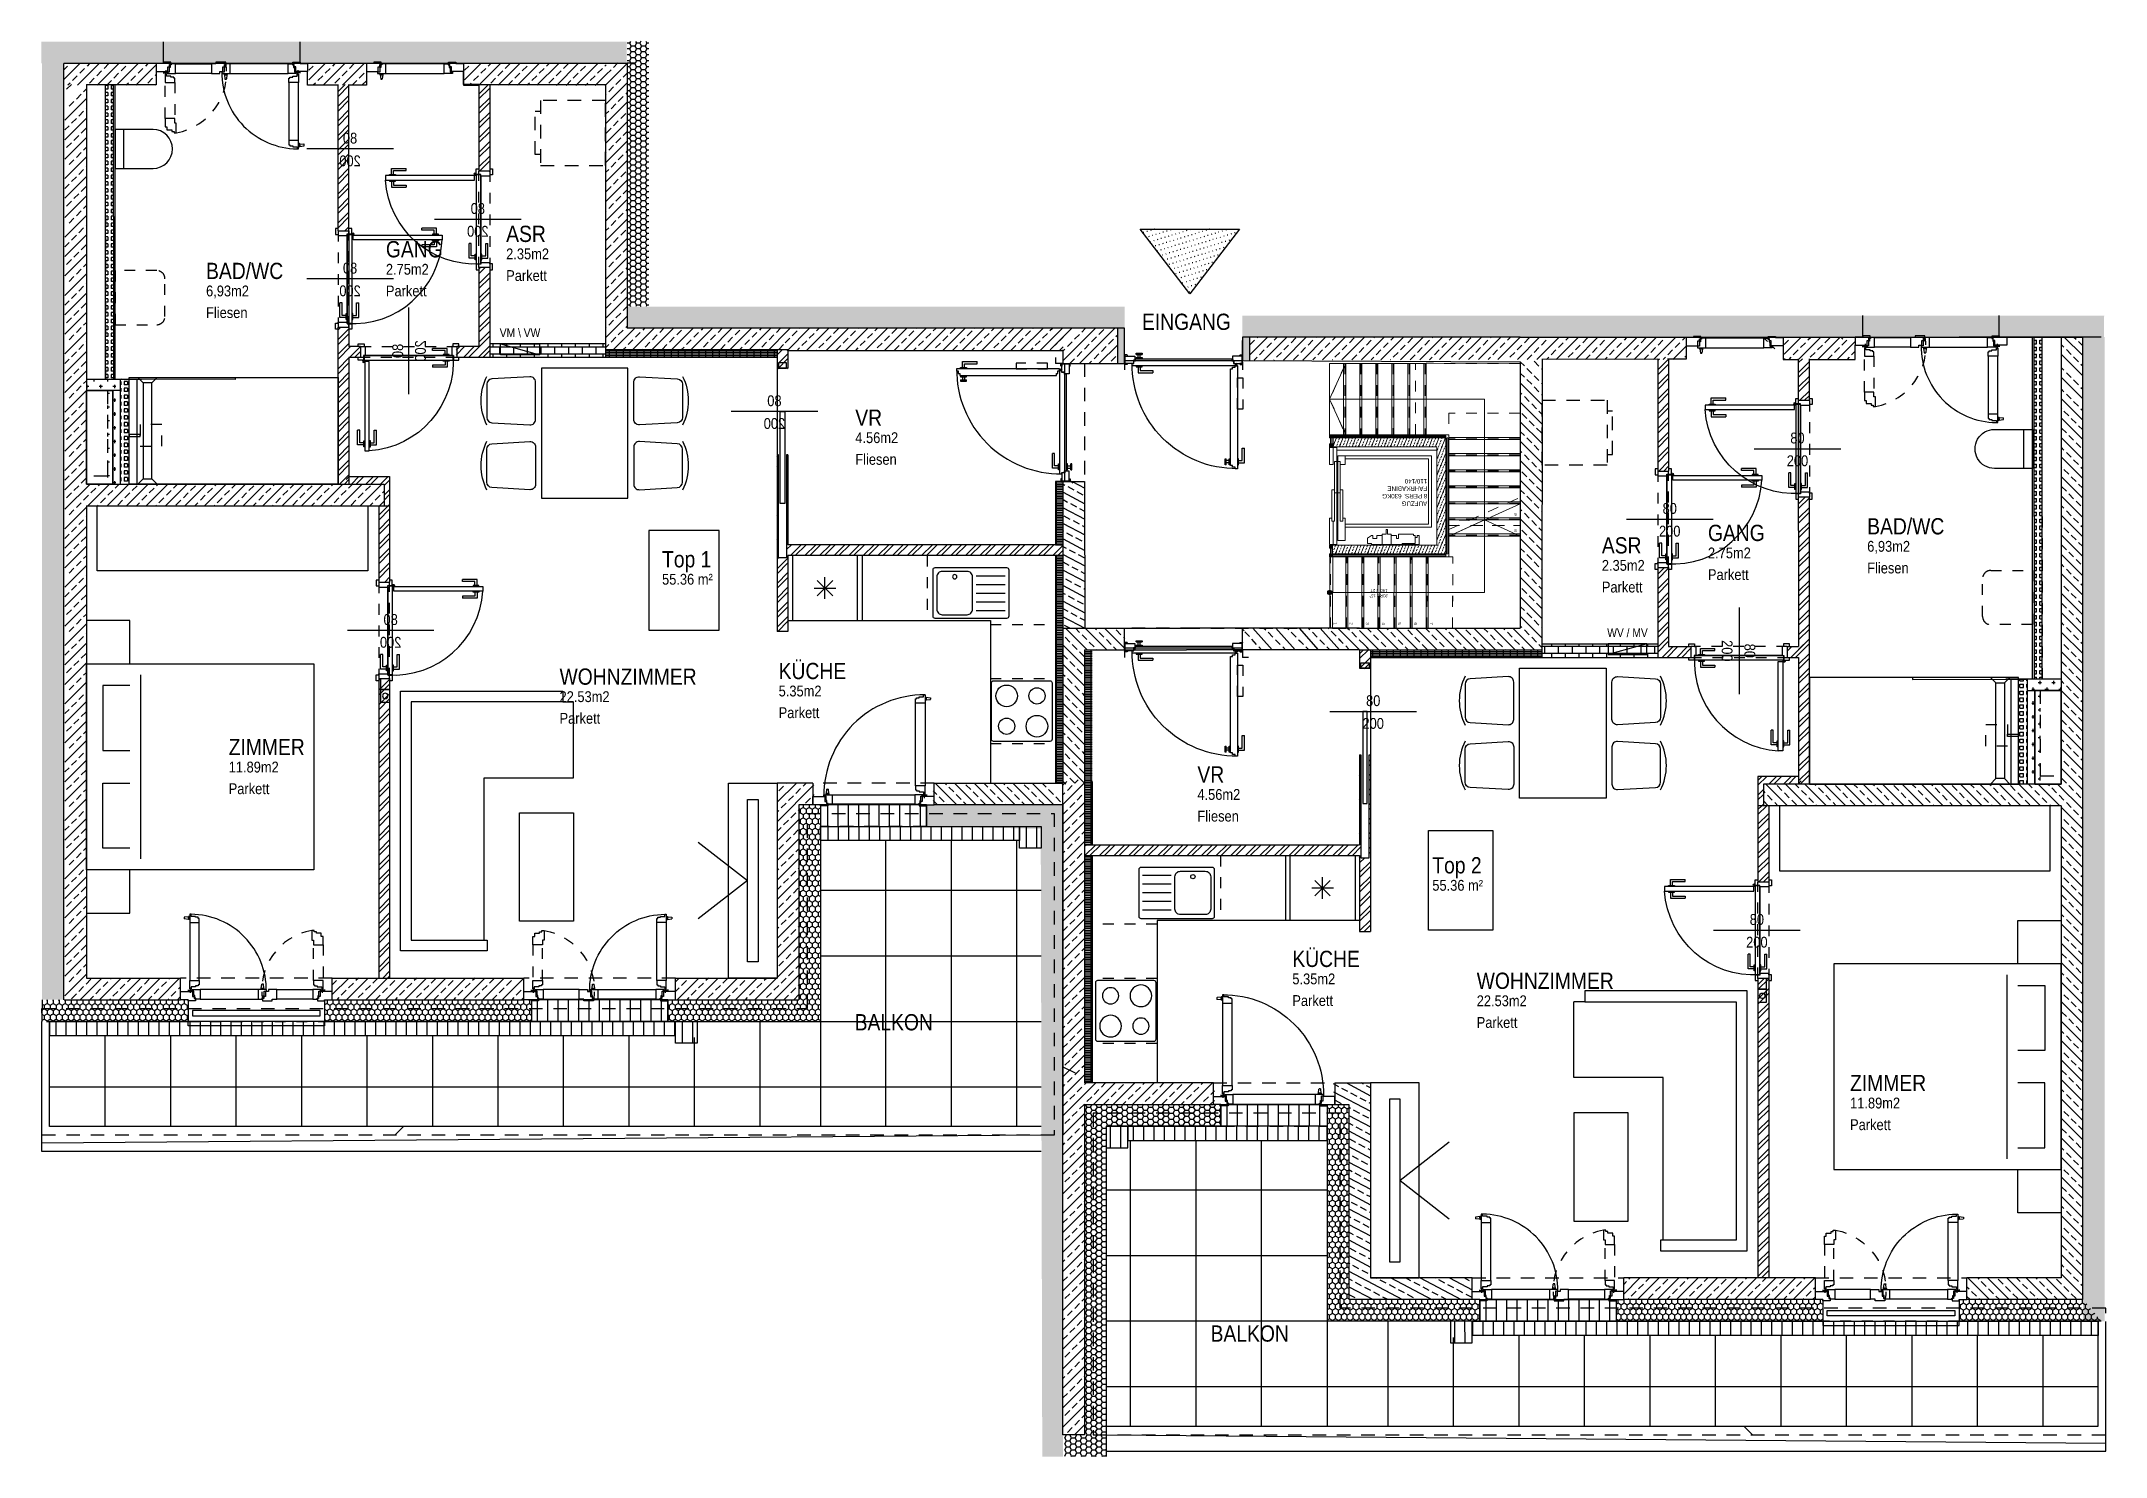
# Model space of a CAD drawing. Header units: millimetres. Extents: x 2865.5 to 2884.6, y 1727 to 1740.
import ezdxf
from ezdxf.enums import TextEntityAlignment as Align

# ---------------------------------------------------------------- set-up
doc = ezdxf.new("R2010")
doc.units = ezdxf.units.MM
doc.set_wipeout_variables(frame=1)
for name, pattern in [('Dashed Small', [141.111111, 70.555556, -70.555556]), ('HIDDEN', [0.375, 0.25, -0.125]), ('HIDDEN2', [0.1875, 0.125, -0.0625]), ('Wipeout_Contour', [1000, 0, -1000])]:
    doc.linetypes.add(name, pattern=pattern)
for name, color, linetype, plot in [('00_HLP---------M0', 5, 'Continuous', False), ('05_HLP---------M0', 5, 'Continuous', False), ('07_MOB-G00-L04-M0', 6, 'HIDDEN2', False)]:
    doc.layers.add(name, color=color, linetype=linetype, plot=plot)
for name, color, linetype in [('01-ANS-G00-L04-M0', 8, 'Continuous'), ('01-TXT---------M0', 5, 'Continuous'), ('01-TXT---------PP', 5, 'Continuous'), ('01-TXT-G00-L04-M0', 160, 'Continuous'), ('02-ANS-G00-L04-M0', 8, 'Continuous'), ('02-ANS-G00-L04-Rigol', 8, 'Continuous'), ('02-FIL-G00-L04-LILA', 223, 'Continuous'), ('02-FIL-G00-L04-ORANGE', 40, 'Continuous'), ('02-FIL-G00-L04-PLATTENBELAG', 253, 'Continuous'), ('02-FIL-G00-L04-STB', 8, 'Continuous'), ('02-FLI-G00-L04-M0', 141, 'Continuous'), ('02-HID---------M0', 8, 'HIDDEN2'), ('02-HID-G00-L04-M0', 8, 'HIDDEN2'), ('02-TWA---------M0', 4, 'Continuous'), ('02-TWA-G00-L04-M0', 4, 'Continuous'), ('02-WDA---------M0', 8, 'Continuous'), ('02-WDA-G00-L04-M0', 8, 'Continuous'), ('02-ZWA---------M0', 2, 'Continuous'), ('02-ZWA-G00-L04-M0', 2, 'Continuous'), ('03-ANS-G00-L04-M0', 8, 'Continuous'), ('03-HID-G00-L04-M0', 8, 'HIDDEN2'), ('04-HLP---------M0', 8, 'HIDDEN2'), ('04-STO---------M0', 5, 'Continuous'), ('04-SYM---------EP', 8, 'Continuous'), ('04-SYM-G00-L04-EP', 8, 'Continuous'), ('05-STO---------M0', 5, 'Continuous'), ('05-STO--------M0', 5, 'Continuous'), ('05-SYM---------M0', 8, 'Continuous'), ('05-SYM--------M0', 8, 'Continuous'), ('05-SYM-G00-L04-M0', 8, 'Continuous'), ('05-TXT--------M0', 8, 'Continuous'), ('05-TXT-G00-L04-M0', 8, 'Continuous'), ('07-SAN---------M0', 8, 'Continuous'), ('07-SAN-G00-L04-FBHZG-EVERT', 8, 'Continuous'), ('07-SAN-G00-L04-KLIMA', 8, 'Continuous'), ('07-SAN-G00-L04-Küche', 8, 'Continuous'), ('07-SAN-G00-L04-M0', 8, 'Continuous'), ('New_010 Aussenwände', 7, 'Continuous'), ('New_015 Innenwände', 7, 'Continuous'), ('New_055 Treppen _ Lift', 7, 'Continuous'), ('New_Stützen', 7, 'Continuous')]:
    doc.layers.add(name, color=color, linetype=linetype)
for name, color, linetype, lineweight in [('New_010 Aussenwände_Pen_No__1', 7, 'Continuous', 13), ('New_015 Innenwände_Pen_No__1', 7, 'Continuous', 13), ('New_055 Treppen _ Lift_Pen_No__1', 7, 'Continuous', 13), ('New_055 Treppen _ Lift_Pen_No__91', 255, 'Continuous', 13), ('New_160 Beschriftungen Ausführung_Pen_No__1', 7, 'Continuous', 13), ('New_255 Plangrafiken_Pen_No__1', 7, 'Continuous', 13), ('New_Stützen_Pen_No__1', 7, 'Continuous', 13)]:
    doc.layers.add(name, color=color, linetype=linetype, lineweight=lineweight)
doc.layers.add('New_055 Treppen _ Lift_Pen_No__71', color=196, linetype='Continuous', lineweight=13, true_color=0x35006a)
doc.styles.add('ARIAL', font='arial.ttf', dxfattribs={"width": 0.85})
doc.styles.add('GENERATED_STYLE_1', font='arial.ttf')
doc.styles.add('GENERATED_STYLE_2', font='arial.ttf', dxfattribs={"width": 0.8})
pattern_1 = [(360, (2824.415287, 1813.365314), (0, 0.015875), []), (90, (2824.415287, 1813.365314), (-0.0635, 0), [])]
pattern_2 = [(45, (2824.41529, 1813.36531), (-0.06735192, 0.06735192), []), (45, (2824.46019, 1813.36531), (-0.06735192, 0.06735192), [])]
pattern_3 = [(45, (2824.39029, 1813.36531), (-0.06735192, 0.06735192), []), (45, (2824.43519, 1813.36531), (-0.06735192, 0.06735192), [])]
pattern_4 = [(90, (2869.415287, 1698.365314), (-0.0274963, 0.047625), [0.03175, -0.0635]), (210, (2869.415287, 1698.365314), (-0.02749631, -0.047624994), [0.03175, -0.0635]), (150, (2869.415287, 1698.365314), (-0.05499261, 6e-09), [-0.0635, 0.03175])]
pattern_5 = [(45, (12240439.16, 356160438.36), (-70.710678, 70.710678), [30, -20]), (45, (12240403.8, 356160473.71), (-70.710678, 70.710678), [100, 0])]
pattern_6 = [(225, (2925.69529, 1643.40928), (0.08980256, -0.08980256), []), (225, (2925.60548, 1643.40928), (0.08980256, -0.08980256), [0.0635, -0.03175])]
pattern_7 = [(180, (2925.695287, 1643.409284), (0, -0.015875), []), (270, (2925.695287, 1643.409284), (0.0635, 0), [])]
pattern_8 = [(225, (2925.69529, 1643.40928), (0.06735192, -0.06735192), []), (225, (2925.65039, 1643.40928), (0.06735192, -0.06735192), [])]
pattern_9 = [(225, (2925.72029, 1643.40928), (0.06735192, -0.06735192), []), (225, (2925.67539, 1643.40928), (0.06735192, -0.06735192), [])]
pattern_10 = [(270, (2880.695287, 1758.409284), (0.0274963, -0.047625), [0.03175, -0.0635]), (30, (2880.695287, 1758.409284), (0.02749631, 0.047624994), [0.03175, -0.0635]), (330, (2880.695287, 1758.409284), (0.05499261, -6e-09), [-0.0635, 0.03175])]

msp = doc.modelspace()

# ---------------------------------------------------------------- texts
at = {"layer": '07-SAN-G00-L04-FBHZG-EVERT', "color": 8, "linetype": 'Continuous', "extrusion": (0, 0, -1), "insert": (2869.94, 1737.289), "char_height": 0.08, "width": 1.165, "attachment_point": 8, "text_direction": (-1, 0, 0), "style": 'ARIAL'}
msp.add_mtext('WV / MV', dxfattribs=at)
at = {"layer": '07-SAN-G00-L04-FBHZG-EVERT', "color": 8, "linetype": 'Continuous', "insert": (2880.17, 1734.519), "char_height": 0.08, "width": 1.165, "attachment_point": 8, "style": 'ARIAL'}
msp.add_mtext('WV / MV', dxfattribs=at)

# ---------------------------------------------------------------- blocks, each defined once
blk = doc.blocks.new('05-TXT')
at = {"layer": '05-TXT--------M0'}
blk.add_line((-0.4, 0), (0.4, 0), dxfattribs=at)
at = {"layer": '05-TXT--------M0', "color": 8, "style": 'ARIAL', "width": 0.85}
blk.add_attdef('BREITE', text='', height=0.1, dxfattribs=at).set_placement((0, 0.05), align=Align.CENTER)
blk.add_attdef('HÖHE', text='', height=0.1, rotation=360, dxfattribs=at).set_placement((0, -0.06), align=Align.TOP_CENTER)
blk = doc.blocks.new('TÜR-80_10er-WAND')
at = {"layer": '00_HLP---------M0'}
blk.add_lwpolyline([(0.411, -0.025), (-0.411, -0.025), (-0.411, -0.025), (-0.411, 0.017), (0.411, 0.017)], close=True, dxfattribs=at)
for points in [[(0.4, 0.017), (-0.4, 0.017)], [(-0.375, 0.017), (-0.375, 0.027), (-0.32, 0.027), (-0.32, 0.017)], [(-0.357, 0.027), (-0.357, 0.083), (-0.222, 0.083)], [(-0.337, 0.027), (-0.337, 0.063), (-0.222, 0.063)], [(-0.222, 0.063), (-0.222, 0.083)], [(-0.375, -0.025), (-0.375, -0.035), (-0.32, -0.035), (-0.32, -0.025)], [(-0.357, -0.035), (-0.357, -0.091), (-0.222, -0.091)], [(-0.337, -0.035), (-0.337, -0.071), (-0.222, -0.071)], [(-0.222, -0.071), (-0.222, -0.091)]]:
    blk.add_lwpolyline(points, dxfattribs=at)
at = {"layer": '02-HID---------M0', "ltscale": 0.5}
for points in [[(0.445, 0.1), (-0.445, 0.1)], [(-0.445, 0), (0.445, 0)]]:
    blk.add_lwpolyline(points, dxfattribs=at)
at = {"layer": '02-ZWA---------M0'}
for points in [[(-0.445, 0.1), (-0.445, 0)], [(0.445, 0.1), (0.445, 0)]]:
    blk.add_lwpolyline(points, dxfattribs=at)
at = {"layer": '05-STO--------M0'}
for points in [[(-0.465, 0.1), (-0.465, 0.125), (-0.41, 0.125), (-0.41, 0.1), (-0.4, 0.1), (-0.4, 0.017), (-0.415, 0.017), (-0.415, -0.025), (-0.465, -0.025), (-0.465, 0)], [(0.465, 0.1), (0.465, 0.125), (0.41, 0.125), (0.41, 0.1), (0.4, 0.1), (0.4, 0.017), (0.415, 0.017), (0.415, -0.025), (0.465, -0.025), (0.465, 0)]]:
    blk.add_lwpolyline(points, dxfattribs=at)
at = {"layer": '05-SYM---------M0'}
for points in [[(0.352, -0.808), (0.296, -0.808), (0.296, -0.673)], [(0.316, -0.673), (0.296, -0.673)], [(0.352, -0.788), (0.316, -0.788), (0.316, -0.673)], [(0.414, -0.808), (0.47, -0.808), (0.47, -0.673)], [(0.414, -0.788), (0.45, -0.788), (0.45, -0.673)], [(0.45, -0.673), (0.47, -0.673)], [(0.362, -0.826), (0.352, -0.826), (0.352, -0.771), (0.362, -0.771)], [(0.404, -0.826), (0.414, -0.826), (0.414, -0.771), (0.404, -0.771)]]:
    blk.add_lwpolyline(points, dxfattribs=at)
at = {"layer": '05-SYM--------M0'}
blk.add_lwpolyline([(0.404, -0.039), (0.404, -0.862), (0.404, -0.862), (0.362, -0.862), (0.362, -0.039)], close=True, dxfattribs=at)
for points in [[(0.41, -0.036), (0.42, -0.036)], [(0.415, -0.031), (0.415, -0.041)]]:
    blk.add_lwpolyline(points, dxfattribs=at)
blk.add_circle((0.415, -0.036), 0.01, dxfattribs=at)
blk.add_arc((0.415, -0.036), 0.828, 176.3309, 266.3309, dxfattribs=at)
blk = doc.blocks.new('01-SQM')
at = {"layer": '01-TXT---------M0', "color": 1, "style": 'ARIAL', "width": 0.85}
blk.add_attdef('ROOM', (0, 0), '', height=0.15, dxfattribs=at)
blk.add_attdef('AREA', text='', height=0.1, dxfattribs=at).set_placement((0, -0.06), align=Align.TOP_LEFT)
at = {"layer": '01-TXT---------PP', "color": 1, "style": 'ARIAL', "width": 0.85}
blk.add_attdef('NR', text='', height=0.15, dxfattribs=at).set_placement((-0.117, 0), align=Align.RIGHT)
blk.add_attdef('FLOOR', text='', height=0.1, dxfattribs=at).set_placement((0, -0.26), align=Align.TOP_LEFT)
blk = doc.blocks.new('WET')
at = {"layer": '02-TWA---------M0'}
for points in [[(-0.545, 0), (-0.545, 0.2)], [(0.545, 0), (0.545, 0.2)]]:
    blk.add_lwpolyline(points, dxfattribs=at)
at = {"layer": '02-ZWA---------M0'}
for points in [[(-0.545, 0), (-0.545, -0.07)], [(0.545, 0), (0.545, -0.07)]]:
    blk.add_lwpolyline(points, dxfattribs=at)
at = {"layer": '05-STO---------M0'}
for points in [[(-0.54, 0.058), (-0.52, 0.058), (-0.52, 0.063, 0.414214), (-0.525, 0.068), (-0.545, 0.068)], [(0.54, 0.058), (0.52, 0.058), (0.52, 0.063, -0.414214), (0.525, 0.068), (0.545, 0.068)], [(-0.54, -0.01), (-0.52, -0.01), (-0.52, -0.015, -0.414214), (-0.525, -0.02), (-0.545, -0.02)], [(0.54, -0.01), (0.52, -0.01), (0.52, -0.015, 0.414214), (0.525, -0.02), (0.545, -0.02)]]:
    blk.add_lwpolyline(points, format="xyb", close=True, dxfattribs=at)
for points in [[(-0.464, -0.01), (-0.54, -0.01), (-0.54, 0.058), (-0.45, 0.058), (-0.45, 0.058), (-0.45, 0.058), (-0.45, 0.019), (-0.464, 0.019), (-0.464, -0.01)], [(0.464, -0.01), (0.54, -0.01), (0.54, 0.058), (0.45, 0.058), (0.45, 0.058), (0.45, 0.058), (0.45, 0.019), (0.464, 0.019), (0.464, -0.01)]]:
    blk.add_lwpolyline(points, dxfattribs=at)
at = {"layer": '05-SYM---------M0'}
for p, q in [((-0.422, -0.908), (-0.392, -0.908)), ((-0.422, -0.928), (-0.392, -0.928))]:
    blk.add_line(p, q, dxfattribs=at)
for points in [[(0.545, 0.018), (-0.545, 0.018)], [(-0.432, -0.061), (-0.432, -0.061), (-0.452, -0.061), (-0.452, -0.046), (-0.476, -0.046), (-0.476, -0.032), (-0.496, -0.032), (-0.496, -0.982), (-0.476, -0.982), (-0.476, -0.968), (-0.452, -0.968), (-0.452, -0.953), (-0.432, -0.953), (-0.432, -0.061)], [(-0.491, -0.021), (-0.481, -0.021)], [(-0.486, -0.026), (-0.486, -0.016)], [(-0.506, -0.928), (-0.562, -0.928), (-0.562, -0.793)], [(-0.542, -0.793), (-0.562, -0.793)], [(-0.506, -0.908), (-0.542, -0.908), (-0.542, -0.793)], [(-0.496, -0.946), (-0.506, -0.946), (-0.506, -0.891), (-0.496, -0.891)], [(-0.432, -0.946), (-0.422, -0.946), (-0.422, -0.891), (-0.432, -0.891)], [(-0.392, -0.946), (-0.382, -0.946), (-0.382, -0.891), (-0.392, -0.891)], [(-0.392, -0.946), (-0.392, -0.891)]]:
    blk.add_lwpolyline(points, dxfattribs=at)
at = {"layer": '05-SYM---------M0', "linetype": 'HIDDEN2', "ltscale": 0.2}
blk.add_lwpolyline([(-0.496, -0.142), (-0.546, -0.142), (-0.546, -0.432), (-0.496, -0.432)], close=True, dxfattribs=at)
at = {"layer": '05-SYM---------M0'}
blk.add_circle((-0.486, -0.021), 0.01, dxfattribs=at)
blk.add_arc((-0.486, -0.021), 0.961, 269.4038, 0.6558, dxfattribs=at)
at = {"layer": '05_HLP---------M0'}
for p, q in [((0.401, 0.043), (0.401, 0.073)), ((0.421, 0.043), (0.421, 0.073))]:
    blk.add_line(p, q, dxfattribs=at)
for points in [[(-0.446, 0.033), (-0.446, 0.033), (-0.446, 0.013), (-0.461, 0.013), (-0.461, -0.011), (-0.475, -0.011), (-0.475, -0.031), (0.475, -0.031), (0.475, -0.011), (0.461, -0.011), (0.461, 0.013), (0.446, 0.013), (0.446, 0.033), (-0.446, 0.033)], [(0.438, 0.073), (0.438, 0.083), (0.383, 0.083), (0.383, 0.073)], [(0.438, 0.073), (0.383, 0.073)], [(0.438, 0.033), (0.438, 0.043), (0.383, 0.043), (0.383, 0.033)], [(0.421, -0.041), (0.421, -0.097), (0.286, -0.097)], [(0.401, -0.041), (0.401, -0.077), (0.286, -0.077)], [(0.286, -0.077), (0.286, -0.097)], [(0.438, -0.031), (0.438, -0.041), (0.383, -0.041), (0.383, -0.031)]]:
    blk.add_lwpolyline(points, dxfattribs=at)
blk = doc.blocks.new('FENSTER_120')
at = {"layer": '02-WDA---------M0'}
for points in [[(-1.04, 0), (-1.04, -0.2)], [(-0.06, 0), (-0.06, -0.2)]]:
    blk.add_lwpolyline(points, dxfattribs=at)
at = {"layer": '04-HLP---------M0', "linetype": 'Continuous'}
for p, q in [((-0.074, 0.994), (-0.064, 0.994)), ((-0.074, 0.966), (-0.064, 0.966)), ((-0.062, 0.992), (-0.024, 0.988)), ((-0.062, 0.98), (-0.062, 0.992)), ((-0.062, 0.992), (-0.062, 0.968)), ((-0.062, 0.98), (-0.062, 0.968)), ((-0.062, 0.968), (-0.024, 0.972)), ((-0.022, 0.986), (-0.022, 0.974)), ((-0.022, 0.98), (-0.022, 0.976)), ((-0.987, 0.093), (-0.987, 0.103)), ((-0.985, 0.105), (-0.981, 0.143)), ((-0.973, 0.105), (-0.985, 0.105)), ((-0.985, 0.105), (-0.961, 0.105)), ((-0.979, 0.145), (-0.967, 0.145)), ((-0.973, 0.145), (-0.969, 0.145)), ((-0.973, 0.105), (-0.961, 0.105)), ((-0.961, 0.105), (-0.965, 0.143)), ((-0.959, 0.093), (-0.959, 0.103))]:
    blk.add_line(p, q, dxfattribs=at)
for points in [[(-0.087, 1.015), (-0.074, 1.015), (-0.074, 0.938), (-0.162, 0.938), (-0.162, 0.977), (-0.153, 0.977), (-0.153, 0.987), (-0.128, 0.987), (-0.128, 0.995), (-0.087, 0.995)], [(-0.087, 0.099), (-0.074, 0.099), (-0.074, 0.176), (-0.162, 0.176), (-0.162, 0.137), (-0.153, 0.137), (-0.153, 0.127), (-0.128, 0.127), (-0.128, 0.119), (-0.087, 0.119)]]:
    blk.add_lwpolyline(points, close=True, dxfattribs=at)
for points in [[(-0.162, 0.176), (-0.162, 0.938)], [(-0.074, 0.938), (-0.074, 0.176)]]:
    blk.add_lwpolyline(points, dxfattribs=at)
at = {"layer": '04-HLP---------M0'}
for points in [[(-0.055, 0.087), (-0.105, 0.087)], [(-0.08, 0.062), (-0.08, 0.112)]]:
    blk.add_lwpolyline(points, dxfattribs=at)
blk.add_circle((-0.08, 0.087), 0.00474, dxfattribs=at)
at = {"layer": '04-HLP---------M0', "linetype": 'Continuous'}
for centre, radius, start, end in [((-0.08, 0.087), 0.928, 89.6297, 180.4369), ((-0.064, 0.992), 0.002, 360, 90), ((-0.064, 0.968), 0.002, 270, 360), ((-0.024, 0.986), 0.002, 360, 83.6598), ((-0.024, 0.974), 0.002, 276.3402, 360), ((-0.985, 0.103), 0.002, 90, 180), ((-0.979, 0.143), 0.002, 90, 173.6598), ((-0.967, 0.143), 0.002, 6.3402, 90), ((-0.961, 0.103), 0.002, 360, 90)]:
    blk.add_arc(centre, radius, start, end, dxfattribs=at)
at = {"layer": '04-STO---------M0'}
for points in [[(-1.11, 0.076), (-1, 0.076), (-1, 0.031), (-0.985, 0.031), (-0.985, 0.011), (-0.973, 0.011), (-0.973, -0.011), (-1.04, -0.011), (-1.04, 0), (-1.11, 0)], [(-1.008, 0.08), (-1.008, 0.093), (-0.931, 0.093), (-0.931, 0.005), (-0.97, 0.005), (-0.97, 0.013), (-0.98, 0.013), (-0.98, 0.039), (-0.988, 0.039), (-0.988, 0.08)], [(-0.092, 0.08), (-0.092, 0.093), (-0.169, 0.093), (-0.169, 0.005), (-0.13, 0.005), (-0.13, 0.013), (-0.12, 0.013), (-0.12, 0.039), (-0.112, 0.039), (-0.112, 0.08)], [(0.01, 0.076), (-0.1, 0.076), (-0.1, 0.031), (-0.115, 0.031), (-0.115, 0.011), (-0.127, 0.011), (-0.127, -0.011), (-0.06, -0.011), (-0.06, 0), (0.01, 0)]]:
    blk.add_lwpolyline(points, close=True, dxfattribs=at)
at = {"layer": '04-SYM---------EP'}
for points in [[(-0.931, 0.093), (-0.169, 0.093)], [(-0.169, 0.005), (-0.931, 0.005)]]:
    blk.add_lwpolyline(points, dxfattribs=at)
blk = doc.blocks.new('FENSTER_140')
at = {"layer": '02-WDA---------M0'}
for points in [[(0.07, -0.2), (0.07, -0.4)], [(1.33, -0.2), (1.33, -0.4)]]:
    blk.add_lwpolyline(points, dxfattribs=at)
at = {"layer": '04-HLP---------M0', "linetype": 'Continuous'}
for p, q in [((0.032, 0.56), (0.032, 0.548)), ((0.032, 0.554), (0.032, 0.55)), ((0.072, 0.566), (0.034, 0.562)), ((0.072, 0.542), (0.034, 0.546)), ((0.072, 0.554), (0.072, 0.566)), ((0.072, 0.566), (0.072, 0.542)), ((0.072, 0.554), (0.072, 0.542)), ((0.084, 0.568), (0.074, 0.568)), ((0.084, 0.54), (0.074, 0.54)), ((0.743, -0.107), (0.743, -0.097)), ((0.745, -0.095), (0.749, -0.057)), ((0.769, -0.095), (0.745, -0.095)), ((0.757, -0.095), (0.745, -0.095)), ((0.762, -0.055), (0.751, -0.055)), ((0.757, -0.055), (0.752, -0.055)), ((0.757, -0.095), (0.769, -0.095)), ((0.769, -0.095), (0.764, -0.057)), ((0.771, -0.107), (0.771, -0.097))]:
    blk.add_line(p, q, dxfattribs=at)
for points in [[(0.097, 0.589), (0.084, 0.589), (0.084, 0.512), (0.172, 0.512), (0.172, 0.551), (0.163, 0.551), (0.163, 0.561), (0.138, 0.561), (0.138, 0.569), (0.097, 0.569)], [(0.097, -0.101), (0.084, -0.101), (0.084, -0.024), (0.172, -0.024), (0.172, -0.063), (0.163, -0.063), (0.163, -0.073), (0.138, -0.073), (0.138, -0.081), (0.097, -0.081)]]:
    blk.add_lwpolyline(points, close=True, dxfattribs=at)
for points in [[(0.084, 0.512), (0.084, -0.024)], [(0.172, -0.024), (0.172, 0.512)]]:
    blk.add_lwpolyline(points, dxfattribs=at)
at = {"layer": '04-HLP---------M0', "linetype": 'HIDDEN2', "ltscale": 0.4}
for points in [[(1.316, 0.385), (1.299, 0.385), (1.299, 0.413), (1.254, 0.413), (1.254, 0.428), (1.234, 0.428), (1.234, 0.44), (1.213, 0.44), (1.213, 0.351), (1.228, 0.351), (1.228, 0.308), (1.316, 0.308)], [(1.303, -0.101), (1.316, -0.101), (1.316, -0.024), (1.228, -0.024), (1.228, -0.063), (1.237, -0.063), (1.237, -0.073), (1.262, -0.073), (1.262, -0.081), (1.303, -0.081)]]:
    blk.add_lwpolyline(points, close=True, dxfattribs=at)
for points in [[(1.228, -0.024), (1.228, 0.308)], [(1.316, 0.308), (1.316, -0.024)]]:
    blk.add_lwpolyline(points, dxfattribs=at)
at = {"layer": '04-HLP---------M0'}
for points in [[(0.065, -0.113), (0.115, -0.113)], [(0.09, -0.138), (0.09, -0.088)], [(1.335, -0.113), (1.285, -0.113)], [(1.31, -0.138), (1.31, -0.088)]]:
    blk.add_lwpolyline(points, dxfattribs=at)
for centre in [(0.09, -0.113), (1.31, -0.113)]:
    blk.add_circle(centre, 0.00474, dxfattribs=at)
at = {"layer": '04-HLP---------M0', "linetype": 'Continuous'}
for centre, radius, start, end in [((0.09, -0.113), 0.702, 359.423, 89.4236), ((0.034, 0.56), 0.002, 96.3402, 180), ((0.034, 0.548), 0.002, 180, 263.6598), ((0.074, 0.566), 0.002, 90, 180), ((0.074, 0.542), 0.002, 180, 270), ((0.745, -0.097), 0.002, 90, 180), ((0.751, -0.057), 0.002, 90, 173.6598), ((0.762, -0.057), 0.002, 6.3402, 90), ((0.769, -0.097), 0.002, 0, 90)]:
    blk.add_arc(centre, radius, start, end, dxfattribs=at)
at = {"layer": '04-HLP---------M0', "linetype": 'HIDDEN2', "ltscale": 0.4}
blk.add_arc((1.31, -0.113), 0.562, 99.9939, 189.9939, dxfattribs=at)
at = {"layer": '04-STO---------M0'}
for points in [[(0, -0.124), (0.11, -0.124), (0.11, -0.169), (0.125, -0.169), (0.125, -0.189), (0.137, -0.189), (0.137, -0.211), (0.07, -0.211), (0.07, -0.2), (0, -0.2)], [(0.102, -0.12), (0.102, -0.107), (0.179, -0.107), (0.179, -0.195), (0.14, -0.195), (0.14, -0.187), (0.13, -0.187), (0.13, -0.161), (0.122, -0.161), (0.122, -0.12)], [(0.792, -0.12), (0.792, -0.107), (0.715, -0.107), (0.715, -0.195), (0.754, -0.195), (0.754, -0.187), (0.764, -0.187), (0.764, -0.161), (0.772, -0.161), (0.772, -0.12)], [(0.812, -0.107), (0.812, -0.124), (0.784, -0.124), (0.784, -0.169), (0.769, -0.169), (0.769, -0.189), (0.757, -0.189), (0.757, -0.211), (0.847, -0.211), (0.847, -0.195), (0.889, -0.195), (0.889, -0.107)], [(1.298, -0.12), (1.298, -0.107), (1.221, -0.107), (1.221, -0.195), (1.26, -0.195), (1.26, -0.187), (1.27, -0.187), (1.27, -0.161), (1.278, -0.161), (1.278, -0.12)], [(1.4, -0.124), (1.29, -0.124), (1.29, -0.169), (1.275, -0.169), (1.275, -0.189), (1.263, -0.189), (1.263, -0.211), (1.33, -0.211), (1.33, -0.2), (1.4, -0.2)]]:
    blk.add_lwpolyline(points, close=True, dxfattribs=at)
at = {"layer": '04-SYM---------EP'}
for points in [[(0.715, -0.107), (0.179, -0.107)], [(0.889, -0.107), (1.221, -0.107)], [(0.179, -0.195), (0.715, -0.195)], [(1.221, -0.195), (0.889, -0.195)]]:
    blk.add_lwpolyline(points, dxfattribs=at)
blk = doc.blocks.new('07-WM')
at = {"linetype": 'HIDDEN', "ltscale": 0.5}
blk.add_lwpolyline([(0.05, -0.05), (0.05, -0.65), (0.65, -0.65), (0.65, -0.05)], close=True, dxfattribs=at)
blk.add_lwpolyline([(0.65, -0.15), (0.7, -0.15), (0.7, -0.55), (0.65, -0.55)], dxfattribs=at)
blk = doc.blocks.new('07-WC')
blk.add_lwpolyline([(-0.015, -0.18), (-0.365, -0.18, -1), (-0.365, 0.18, 0), (-0.015, 0.18), (-0.015, -0.18)], format="xyb", close=True)
blk.add_lwpolyline([(-0.095, -0.18), (-0.095, 0.18)])
blk = doc.blocks.new('SCHIEBETÜR-80')
at = {"layer": '02-ZWA---------M0'}
for points in [[(-0.4, 0.037), (-1.35, 0.037), (-1.35, -0.038), (-0.4, -0.038)], [(-0.4, 0.05), (-0.4, 0.037)], [(0.4, 0.05), (0.4, -0.05)], [(-0.4, -0.038), (-0.4, -0.05)]]:
    blk.add_lwpolyline(points, dxfattribs=at)
blk.add_lwpolyline([(0.4, 0.037), (0.45, 0.037), (0.45, -0.038), (0.4, -0.038)], close=True, dxfattribs=at)
at = {"layer": '05-SYM---------M0'}
blk.add_lwpolyline([(-0.85, 0.021), (-0.85, -0.021), (0, -0.021), (0, 0.021)], close=True, dxfattribs=at)
blk = doc.blocks.new('Kühlschrank')
blk.add_lwpolyline([(-0.3, 0), (0.3, 0), (0.3, -0.6), (-0.3, -0.6)], close=True)
for points in [[(-0.1, -0.3), (0.1, -0.3)], [(0.071, -0.229), (-0.071, -0.371)], [(-0.071, -0.229), (0.071, -0.371)], [(0, -0.2), (0, -0.4)]]:
    blk.add_lwpolyline(points)
blk = doc.blocks.new('kochfeld')
blk.add_lwpolyline([(-0.28, -0.55), (-0.28, -0.03, -0.414214), (-0.26, -0.01), (0.26, -0.01, -0.414214), (0.28, -0.03), (0.28, -0.55, -0.414214), (0.26, -0.57), (-0.26, -0.57, -0.414214)], format="xyb", close=True)
for centre, radius in [((-0.14, -0.15), 0.075), ((0.14, -0.15), 0.1), ((-0.14, -0.43), 0.1), ((0.14, -0.43), 0.075)]:
    blk.add_circle(centre, radius)
blk = doc.blocks.new('Spüle')
for points in [[(0.4, -0.02), (-0.26, -0.02, 0.414214), (-0.28, -0.04), (-0.28, -0.47, 0.414214), (-0.26, -0.49), (0.4, -0.49, 0.414214), (0.42, -0.47), (0.42, -0.04, 0.414214)], [(-0.195, -0.055), (0.035, -0.055, -0.414214), (0.085, -0.105), (0.085, -0.405, -0.414214), (0.035, -0.455), (-0.195, -0.455, -0.414214), (-0.245, -0.405), (-0.245, -0.105, -0.414214)]]:
    blk.add_lwpolyline(points, format="xyb", close=True)
for points in [[(0.12, -0.095), (0.385, -0.095)], [(0.12, -0.175), (0.385, -0.175)], [(0.12, -0.255), (0.385, -0.255)], [(0.12, -0.335), (0.385, -0.335)], [(0.12, -0.415), (0.385, -0.415)]]:
    blk.add_lwpolyline(points)
blk.add_circle((-0.08, -0.405), 0.02)
blk = doc.blocks.new('07_Klimasifon')
at = {"layer": '00_HLP---------M0', "linetype": 'HIDDEN2', "ltscale": 0.3}
blk.add_lwpolyline([(0, -0.1), (0.08, -0.1), (0.08, 0), (0, 0)], close=True, dxfattribs=at)
at = {"layer": '07-SAN---------M0'}
blk.add_lwpolyline([(0, -0.22), (0.08, -0.22), (0.08, -0.1), (0, -0.1)], close=True, dxfattribs=at)
blk.add_circle((0.04, -0.16), 0.025, dxfattribs=at)
blk = doc.blocks.new('4733788473')
at = {"color": 4}
for points in [[(2877.936, 1743.454), (2877.936, 1743.054), (2877.536, 1743.054), (2877.536, 1743.454)], [(2880.236, 1743.454), (2880.236, 1743.054), (2879.836, 1743.054), (2879.836, 1743.454)], [(2878.286, 1739.054), (2878.286, 1739.054), (2878.286, 1739.054), (2878.286, 1740.454), (2880.486, 1740.454), (2880.486, 1739.754), (2880.586, 1739.754), (2880.586, 1740.554), (2878.186, 1740.554), (2878.186, 1739.054)], [(2876.406, 1738.452), (2875.206, 1738.452), (2875.206, 1739.252), (2876.406, 1739.252)], [(2880.686, 1737.349), (2879.186, 1737.349), (2879.186, 1737.249), (2880.686, 1737.249)]]:
    blk.add_lwpolyline(points, close=True, dxfattribs=at)
at = {"color": 4, "flags": 128}
for points in [[(2877.936, 1741.354), (2879.836, 1741.354), (2879.836, 1743.454), (2877.936, 1743.454)], [(2879.311, 1739.454), (2879.311, 1738.954), (2880.311, 1738.954), (2880.311, 1739.454)], [(2879.036, 1737.074), (2880.836, 1737.074), (2880.836, 1737.524), (2879.036, 1737.524)]]:
    blk.add_lwpolyline(points, close=True, dxfattribs=at)
at = {"color": 4}
for points in [[(2878.136, 1743.054), (2878.136, 1743.304), (2878.736, 1743.304), (2878.736, 1743.054)], [(2879.636, 1743.054), (2879.636, 1743.304), (2879.036, 1743.304), (2879.036, 1743.054)], [(2878.036, 1742.954), (2879.736, 1742.954)], [(2880.486, 1739.779), (2878.986, 1739.779), (2878.986, 1738.954)], [(2878.986, 1738.954), (2878.286, 1738.954)], [(2879.582, 1737.803), (2879.936, 1737.349), (2880.289, 1737.803)]]:
    blk.add_lwpolyline(points, dxfattribs=at)
at = {"color": 4, "flags": 128}
for points in [[(2875.304, 1739.708, -0.39805), (2875.354, 1739.755), (2875.659, 1739.755, -0.39805), (2875.709, 1739.708), (2875.728, 1739.358, -0.430564), (2875.679, 1739.305), (2875.334, 1739.305, -0.430564), (2875.284, 1739.358)], [(2876.308, 1739.708, 0.39805), (2876.258, 1739.755), (2875.953, 1739.755, 0.39805), (2875.903, 1739.708), (2875.883, 1739.358, 0.430564), (2875.933, 1739.305), (2876.277, 1739.305, 0.430564), (2876.327, 1739.358)], [(2875.304, 1737.996, 0.39805), (2875.354, 1737.948), (2875.659, 1737.948, 0.39805), (2875.709, 1737.996), (2875.728, 1738.346, 0.430564), (2875.679, 1738.398), (2875.334, 1738.398, 0.430564), (2875.284, 1738.346)], [(2876.308, 1737.996, -0.39805), (2876.258, 1737.948), (2875.953, 1737.948, -0.39805), (2875.903, 1737.996), (2875.883, 1738.346, -0.430564), (2875.933, 1738.398), (2876.277, 1738.398, -0.430564), (2876.327, 1738.346)]]:
    blk.add_lwpolyline(points, format="xyb", close=True, dxfattribs=at)
at = {"color": 4}
for centre, start, end in [((2875.506, 1739.305), 63.4349, 116.5651), ((2876.105, 1739.305), 63.4349, 116.5651), ((2875.506, 1738.398), 243.4349, 296.5651), ((2876.105, 1738.398), 243.4349, 296.5651)]:
    blk.add_arc(centre, 0.503, start, end, dxfattribs=at)
blk = doc.blocks.new('Stair_1', base_point=(12240439, 356160438))
at = {"layer": 'New_055 Treppen _ Lift_Pen_No__71', "linetype": 'Continuous', "lineweight": 13, "true_color": 0x35006a}
blk.add_hatch(color=196, dxfattribs=at).paths.add_polyline_path([(12550695, 356220337, 1), (12550665, 356220268, 1)])
at = {"layer": 'New_055 Treppen _ Lift_Pen_No__1', "color": 7, "linetype": 'Continuous', "lineweight": 13}
for p, q in [((12547981, 356222122), (12547475, 356220950)), ((12547981, 356222122), (12547475, 356220950)), ((12549024, 356221674), (12547981, 356222122)), ((12549185, 356221605), (12547981, 356222122)), ((12548924, 356220411), (12549401, 356221511)), ((12548924, 356220411), (12549401, 356221511)), ((12548924, 356220411), (12549401, 356221511)), ((12549434, 356221497), (12548956, 356220397)), ((12548956, 356220397), (12549434, 356221497)), ((12549185, 356221605), (12549024, 356221674)), ((12549401, 356221511), (12549185, 356221605)), ((12549434, 356221497), (12549185, 356221605)), ((12549434, 356221497), (12549401, 356221511)), ((12550873, 356220873), (12549434, 356221497)), ((12549681, 356221390), (12549434, 356221497)), ((12548295, 356221334), (12548026, 356220712)), ((12548947, 356221054), (12548295, 356221334)), ((12549172, 356220304), (12549649, 356221404)), ((12549681, 356221390), (12549204, 356220290)), ((12549204, 356220290), (12549681, 356221390)), ((12549419, 356220197), (12549897, 356221297)), ((12549929, 356221283), (12549452, 356220183)), ((12549452, 356220183), (12549929, 356221283)), ((12549667, 356220090), (12550144, 356221189)), ((12549929, 356221283), (12549681, 356221390)), ((12550176, 356221175), (12549699, 356220076)), ((12549699, 356220076), (12550176, 356221175)), ((12550176, 356221175), (12549929, 356221283)), ((12550424, 356221068), (12550176, 356221175)), ((12547475, 356220950), (12547368, 356220702)), ((12547475, 356220950), (12547368, 356220702)), ((12549195, 356220947), (12548947, 356221054)), ((12550433, 356220410), (12549195, 356220947)), ((12549915, 356219983), (12550392, 356221082)), ((12550424, 356221068), (12549947, 356219969)), ((12549947, 356219969), (12550424, 356221068)), ((12550163, 356219876), (12550639, 356220974)), ((12550671, 356220960), (12550195, 356219862)), ((12550195, 356219862), (12550671, 356220960)), ((12550397, 356219775), (12550873, 356220873)), ((12550671, 356220960), (12550424, 356221068)), ((12550443, 356219755), (12550919, 356220853)), ((12550919, 356220853), (12550671, 356220960)), ((12547368, 356220702), (12546726, 356219215)), ((12547261, 356220454), (12547154, 356220206)), ((12547368, 356220702), (12547261, 356220454)), ((12547261, 356220454), (12548363, 356219978)), ((12548363, 356219978), (12547261, 356220454)), ((12547919, 356220464), (12547277, 356218977)), ((12548456, 356220194), (12547354, 356220670)), ((12548456, 356220194), (12547354, 356220670)), ((12548456, 356220194), (12547354, 356220670)), ((12547368, 356220702), (12548470, 356220226)), ((12548470, 356220226), (12547368, 356220702)), ((12548026, 356220712), (12547919, 356220464)), ((12548470, 356220226), (12548577, 356220474)), ((12548470, 356220226), (12548577, 356220474)), ((12548577, 356220474), (12548608, 356220547)), ((12548577, 356220474), (12548608, 356220547)), ((12548608, 356220547), (12548710, 356220503)), ((12548608, 356220547), (12548710, 356220503)), ((12548710, 356220503), (12548956, 356220397)), ((12548710, 356220503), (12548956, 356220397)), ((12547154, 356220206), (12547047, 356219959)), ((12548242, 356219698), (12547140, 356220174)), ((12547154, 356220206), (12548256, 356219731)), ((12548256, 356219731), (12547154, 356220206)), ((12548349, 356219946), (12547247, 356220422)), ((12547827, 356218740), (12548470, 356220226)), ((12548363, 356219978), (12548470, 356220226)), ((12548956, 356220397), (12550397, 356219775)), ((12548956, 356220397), (12549204, 356220290)), ((12549204, 356220290), (12549452, 356220183)), ((12549452, 356220183), (12549699, 356220076)), ((12550680, 356220303), (12550433, 356220410)), ((12547047, 356219959), (12546940, 356219711)), ((12548135, 356219451), (12547033, 356219927)), ((12547047, 356219959), (12548149, 356219483)), ((12548149, 356219483), (12547047, 356219959)), ((12548256, 356219731), (12548363, 356219978)), ((12549699, 356220076), (12549947, 356219969)), ((12549947, 356219969), (12550195, 356219862)), ((12550195, 356219862), (12550443, 356219755)), ((12546833, 356219463), (12546726, 356219215)), ((12547921, 356218955), (12546819, 356219431)), ((12546940, 356219711), (12546833, 356219463)), ((12546833, 356219463), (12547934, 356218987)), ((12547934, 356218987), (12546833, 356219463)), ((12548028, 356219203), (12546926, 356219679)), ((12546940, 356219711), (12548041, 356219235)), ((12548041, 356219235), (12546940, 356219711)), ((12548041, 356219235), (12548149, 356219483)), ((12548149, 356219483), (12548256, 356219731)), ((12546726, 356219215), (12546219, 356218041)), ((12546726, 356219215), (12546219, 356218041)), ((12546712, 356219183), (12546549, 356218806)), ((12546726, 356219215), (12546712, 356219183)), ((12547814, 356218707), (12546712, 356219183)), ((12547814, 356218707), (12546712, 356219183)), ((12547814, 356218707), (12546712, 356219183)), ((12546726, 356219215), (12546726, 356219215)), ((12546726, 356219215), (12547827, 356218740)), ((12547827, 356218740), (12546726, 356219215)), ((12546726, 356219215), (12546726, 356219215)), ((12547934, 356218987), (12548041, 356219235)), ((12547276, 356218977), (12547007, 356218354)), ((12547277, 356218977), (12547276, 356218977)), ((12547796, 356218666), (12547827, 356218739)), ((12547796, 356218666), (12547814, 356218707)), ((12547814, 356218707), (12547827, 356218739)), ((12547827, 356218740), (12547934, 356218987)), ((12547827, 356218739), (12547827, 356218740)), ((12547827, 356218739), (12547827, 356218740)), ((12547007, 356218354), (12547907, 356217964)), ((12547669, 356217413), (12548145, 356218514)), ((12548145, 356218514), (12547669, 356217413)), ((12548177, 356218500), (12547701, 356217399)), ((12548177, 356218500), (12547701, 356217399)), ((12548177, 356218500), (12547701, 356217399)), ((12548145, 356218514), (12547796, 356218666)), ((12548145, 356218514), (12547796, 356218666)), ((12547917, 356217306), (12548393, 356218407)), ((12548393, 356218407), (12547917, 356217306)), ((12548425, 356218393), (12547949, 356217292)), ((12549631, 356217872), (12548145, 356218514)), ((12548393, 356218407), (12548145, 356218514)), ((12548640, 356218300), (12548393, 356218407)), ((12546219, 356218041), (12547668, 356217413)), ((12546219, 356218041), (12547668, 356217413)), ((12548165, 356217199), (12548640, 356218300)), ((12548640, 356218300), (12548165, 356217199)), ((12548673, 356218286), (12548197, 356217185)), ((12548412, 356217092), (12548888, 356218193)), ((12548888, 356218193), (12548412, 356217092)), ((12548920, 356218179), (12548444, 356217078)), ((12548888, 356218193), (12548640, 356218300)), ((12548660, 356216985), (12549136, 356218086)), ((12549136, 356218086), (12548660, 356216985)), ((12549168, 356218072), (12548692, 356216971)), ((12549136, 356218086), (12548888, 356218193)), ((12549384, 356217979), (12549136, 356218086)), ((12547907, 356217964), (12547907, 356217964)), ((12547907, 356217964), (12549146, 356217428)), ((12548908, 356216878), (12549384, 356217979)), ((12549384, 356217979), (12548908, 356216878)), ((12549416, 356217965), (12548940, 356216864)), ((12549156, 356216771), (12549631, 356217872)), ((12549156, 356216771), (12549631, 356217872)), ((12549631, 356217872), (12549384, 356217979)), ((12549393, 356217321), (12549384, 356217979)), ((12547668, 356217413), (12547669, 356217413)), ((12547668, 356217413), (12547669, 356217413)), ((12547669, 356217413), (12549156, 356216771)), ((12547669, 356217413), (12547917, 356217306)), ((12547917, 356217306), (12548165, 356217199)), ((12548908, 356216878), (12549393, 356217321)), ((12549146, 356217428), (12549393, 356217321)), ((12548165, 356217199), (12548412, 356217092)), ((12548412, 356217092), (12548660, 356216985)), ((12548660, 356216985), (12548908, 356216878)), ((12548908, 356216878), (12549156, 356216771))]:
    blk.add_line(p, q, dxfattribs=at)
at = {"layer": 'New_055 Treppen _ Lift_Pen_No__1', "color": 7, "linetype": 'Dashed Small', "lineweight": 13}
for p, q in [((12549024, 356221674), (12548547, 356220575)), ((12549420, 356221503), (12548942, 356220403)), ((12549667, 356221396), (12549190, 356220296)), ((12549915, 356221289), (12549438, 356220189)), ((12550163, 356221181), (12549686, 356220082)), ((12550410, 356221074), (12549933, 356219975)), ((12550658, 356220966), (12550181, 356219868)), ((12550905, 356220859), (12550429, 356219761)), ((12547255, 356220440), (12548357, 356219965)), ((12548400, 356220064), (12547298, 356220540)), ((12547362, 356220688), (12548464, 356220212)), ((12548547, 356220575), (12548956, 356220397)), ((12547148, 356220193), (12548250, 356219717)), ((12547041, 356219945), (12548143, 356219469)), ((12546827, 356219449), (12547929, 356218974)), ((12546934, 356219697), (12548036, 356219221)), ((12546720, 356219202), (12547822, 356218726)), ((12546549, 356218806), (12547651, 356218330)), ((12547651, 356218330), (12547796, 356218666)), ((12547683, 356217407), (12548159, 356218508)), ((12548307, 356218445), (12547831, 356217343)), ((12547931, 356217300), (12548406, 356218401)), ((12548178, 356217193), (12548654, 356218294)), ((12548426, 356217086), (12548902, 356218187)), ((12548674, 356216979), (12549150, 356218080)), ((12548922, 356216872), (12549397, 356217973))]:
    blk.add_line(p, q, dxfattribs=at)
at = {"layer": 'New_055 Treppen _ Lift_Pen_No__1', "color": 7, "linetype": 'Continuous', "lineweight": 13, "flags": 128}
blk.add_lwpolyline([(12550695, 356220337, 1), (12550665, 356220268, 1)], format="xyb", close=True, dxfattribs=at)
blk = doc.blocks.new('Stair_2', base_point=(12240439, 356160438))
at = {"layer": 'New_055 Treppen _ Lift_Pen_No__71', "linetype": 'Continuous', "lineweight": 13, "true_color": 0x35006a}
blk.add_hatch(color=196, dxfattribs=at).paths.add_polyline_path([(12550695, 356220337, 1), (12550665, 356220268, 1)])
at = {"layer": 'New_055 Treppen _ Lift_Pen_No__1', "color": 7, "linetype": 'Continuous', "lineweight": 13}
for p, q in [((12547981, 356222122), (12547475, 356220950)), ((12547981, 356222122), (12547475, 356220950)), ((12549024, 356221674), (12547981, 356222122)), ((12549185, 356221605), (12547981, 356222122)), ((12548924, 356220411), (12549401, 356221511)), ((12548924, 356220411), (12549401, 356221511)), ((12548924, 356220411), (12549401, 356221511)), ((12549434, 356221497), (12548956, 356220397)), ((12548956, 356220397), (12549434, 356221497)), ((12549185, 356221605), (12549024, 356221674)), ((12549401, 356221511), (12549185, 356221605)), ((12549434, 356221497), (12549185, 356221605)), ((12549434, 356221497), (12549401, 356221511)), ((12550873, 356220873), (12549434, 356221497)), ((12549681, 356221390), (12549434, 356221497)), ((12548295, 356221334), (12548026, 356220712)), ((12548947, 356221054), (12548295, 356221334)), ((12549171, 356220303), (12549649, 356221404)), ((12549681, 356221390), (12549203, 356220289)), ((12549203, 356220289), (12549681, 356221390)), ((12549419, 356220196), (12549897, 356221297)), ((12549929, 356221283), (12549451, 356220182)), ((12549451, 356220182), (12549929, 356221283)), ((12549667, 356220088), (12550144, 356221189)), ((12549929, 356221283), (12549681, 356221390)), ((12550176, 356221175), (12549699, 356220074)), ((12549699, 356220074), (12550176, 356221175)), ((12550176, 356221175), (12549929, 356221283)), ((12550424, 356221068), (12550176, 356221175)), ((12547475, 356220950), (12547368, 356220702)), ((12547475, 356220950), (12547368, 356220702)), ((12549195, 356220947), (12548947, 356221054)), ((12550433, 356220410), (12549195, 356220947)), ((12549914, 356219981), (12550392, 356221082)), ((12550424, 356221068), (12549946, 356219967)), ((12549946, 356219967), (12550424, 356221068)), ((12550162, 356219873), (12550639, 356220974)), ((12550671, 356220960), (12550194, 356219860)), ((12550194, 356219860), (12550671, 356220960)), ((12550395, 356219772), (12550873, 356220873)), ((12550671, 356220960), (12550424, 356221068)), ((12550441, 356219752), (12550919, 356220853)), ((12550919, 356220853), (12550671, 356220960)), ((12547368, 356220702), (12547154, 356220206)), ((12547261, 356220454), (12547154, 356220206)), ((12547368, 356220702), (12547261, 356220454)), ((12547261, 356220454), (12547812, 356220216)), ((12547812, 356220216), (12547261, 356220454)), ((12548384, 356220225), (12547354, 356220670)), ((12548384, 356220225), (12547354, 356220670)), ((12548384, 356220225), (12547354, 356220670)), ((12547368, 356220702), (12548470, 356220226)), ((12548470, 356220226), (12547368, 356220702)), ((12547368, 356220702), (12547812, 356220216)), ((12547919, 356220464), (12547812, 356220216)), ((12548026, 356220712), (12547919, 356220464)), ((12548470, 356220226), (12548577, 356220474)), ((12548470, 356220226), (12548577, 356220474)), ((12548577, 356220474), (12548608, 356220547)), ((12548577, 356220474), (12548608, 356220547)), ((12548608, 356220547), (12548710, 356220503)), ((12548608, 356220547), (12548710, 356220503)), ((12548710, 356220503), (12548924, 356220411)), ((12548710, 356220503), (12548956, 356220397)), ((12548470, 356220226), (12547154, 356220206)), ((12547726, 356220215), (12547247, 356220422)), ((12547812, 356220216), (12548470, 356220226)), ((12548924, 356220411), (12548956, 356220397)), ((12548956, 356220397), (12550395, 356219772)), ((12548956, 356220397), (12549203, 356220289)), ((12549203, 356220289), (12549451, 356220182)), ((12549451, 356220182), (12549699, 356220074)), ((12550680, 356220303), (12550433, 356220410)), ((12549699, 356220074), (12549946, 356219967)), ((12549946, 356219967), (12550194, 356219860)), ((12550194, 356219860), (12550441, 356219752))]:
    blk.add_line(p, q, dxfattribs=at)
at = {"layer": 'New_055 Treppen _ Lift_Pen_No__1', "color": 7, "linetype": 'Dashed Small', "lineweight": 13}
for p, q in [((12549024, 356221674), (12548547, 356220574)), ((12549420, 356221503), (12548942, 356220403)), ((12549667, 356221396), (12549190, 356220295)), ((12549915, 356221289), (12549437, 356220188)), ((12550163, 356221181), (12549685, 356220080)), ((12550410, 356221074), (12549932, 356219973)), ((12550658, 356220966), (12550180, 356219865)), ((12550905, 356220859), (12550428, 356219758)), ((12547255, 356220440), (12547775, 356220216)), ((12548040, 356220220), (12547298, 356220540)), ((12547362, 356220688), (12548433, 356220226)), ((12548547, 356220574), (12548710, 356220503)), ((12547110, 356220106), (12546726, 356219215)), ((12547110, 356220106), (12547047, 356219959)), ((12548426, 356220125), (12547110, 356220106)), ((12547768, 356220116), (12547277, 356218977)), ((12548242, 356219698), (12547292, 356220108)), ((12547827, 356218740), (12548426, 356220125)), ((12548349, 356219946), (12547950, 356220118)), ((12548400, 356220064), (12548264, 356220123)), ((12548363, 356219978), (12548426, 356220125)), ((12547047, 356219959), (12546940, 356219711)), ((12548135, 356219451), (12547033, 356219927)), ((12548256, 356219731), (12548363, 356219978)), ((12546833, 356219463), (12546726, 356219215)), ((12547921, 356218955), (12546819, 356219431)), ((12546940, 356219711), (12546833, 356219463)), ((12548028, 356219203), (12546926, 356219679)), ((12548041, 356219235), (12548149, 356219483)), ((12548149, 356219483), (12548256, 356219731)), ((12546726, 356219215), (12546219, 356218041)), ((12546726, 356219215), (12546219, 356218041)), ((12546712, 356219183), (12546549, 356218806)), ((12546726, 356219215), (12546712, 356219183)), ((12547814, 356218707), (12546712, 356219183)), ((12547814, 356218707), (12546712, 356219183)), ((12547814, 356218707), (12546712, 356219183)), ((12546726, 356219215), (12546726, 356219215)), ((12546726, 356219215), (12546726, 356219215)), ((12547934, 356218987), (12548041, 356219235)), ((12546549, 356218806), (12547651, 356218330)), ((12547276, 356218977), (12547007, 356218354)), ((12547277, 356218977), (12547276, 356218977)), ((12547796, 356218666), (12547827, 356218739)), ((12547796, 356218666), (12547814, 356218707)), ((12547814, 356218707), (12547827, 356218739)), ((12547827, 356218740), (12547934, 356218987)), ((12547827, 356218739), (12547827, 356218740)), ((12547827, 356218739), (12547827, 356218740)), ((12547007, 356218354), (12547907, 356217964)), ((12547651, 356218330), (12547796, 356218666)), ((12548177, 356218500), (12547701, 356217399)), ((12548177, 356218500), (12547701, 356217399)), ((12548177, 356218500), (12547701, 356217399)), ((12548145, 356218514), (12547796, 356218666)), ((12548145, 356218514), (12547796, 356218666)), ((12548307, 356218445), (12547831, 356217343)), ((12548425, 356218393), (12547949, 356217292)), ((12549631, 356217872), (12548145, 356218514)), ((12548393, 356218407), (12548145, 356218514)), ((12548640, 356218300), (12548393, 356218407)), ((12546219, 356218041), (12547668, 356217413)), ((12546219, 356218041), (12547668, 356217413)), ((12548673, 356218286), (12548197, 356217185)), ((12548920, 356218179), (12548444, 356217078)), ((12548888, 356218193), (12548640, 356218300)), ((12549168, 356218072), (12548692, 356216971)), ((12549136, 356218086), (12548888, 356218193)), ((12549384, 356217979), (12549136, 356218086)), ((12547907, 356217964), (12547907, 356217964)), ((12547907, 356217964), (12549146, 356217428)), ((12549416, 356217965), (12548940, 356216864)), ((12549156, 356216771), (12549631, 356217872)), ((12549631, 356217872), (12549384, 356217979)), ((12549393, 356217321), (12549384, 356217979)), ((12547668, 356217413), (12547669, 356217413)), ((12547668, 356217413), (12547669, 356217413)), ((12547669, 356217413), (12549156, 356216771)), ((12547669, 356217413), (12547917, 356217306)), ((12547917, 356217306), (12548165, 356217199)), ((12548908, 356216878), (12549393, 356217321)), ((12549146, 356217428), (12549393, 356217321)), ((12548165, 356217199), (12548412, 356217092)), ((12548412, 356217092), (12548660, 356216985)), ((12548660, 356216985), (12548908, 356216878)), ((12548908, 356216878), (12549156, 356216771))]:
    blk.add_line(p, q, dxfattribs=at)
at = {"layer": 'New_055 Treppen _ Lift_Pen_No__1', "color": 7, "linetype": 'Continuous', "lineweight": 13, "flags": 128}
blk.add_lwpolyline([(12550695, 356220337, 1), (12550665, 356220268, 1)], format="xyb", close=True, dxfattribs=at)
at = {"layer": 'New_055 Treppen _ Lift_Pen_No__91', "color": 255, "linetype": 'Dashed Small', "lineweight": 13}
for p, q in [((12547378, 356220110), (12548256, 356219731)), ((12548256, 356219731), (12547378, 356220110)), ((12548036, 356220120), (12548363, 356219978)), ((12548363, 356219978), (12548036, 356220120)), ((12547047, 356219959), (12548149, 356219483)), ((12548149, 356219483), (12547047, 356219959)), ((12546833, 356219463), (12547934, 356218987)), ((12547934, 356218987), (12546833, 356219463)), ((12546940, 356219711), (12548041, 356219235)), ((12548041, 356219235), (12546940, 356219711)), ((12546726, 356219215), (12547827, 356218740)), ((12547827, 356218740), (12546726, 356219215)), ((12547669, 356217413), (12548145, 356218514)), ((12548145, 356218514), (12547669, 356217413)), ((12547917, 356217306), (12548393, 356218407)), ((12548393, 356218407), (12547917, 356217306)), ((12548165, 356217199), (12548640, 356218300)), ((12548640, 356218300), (12548165, 356217199)), ((12548412, 356217092), (12548888, 356218193)), ((12548888, 356218193), (12548412, 356217092)), ((12548660, 356216985), (12549136, 356218086)), ((12549136, 356218086), (12548660, 356216985)), ((12548908, 356216878), (12549384, 356217979)), ((12549384, 356217979), (12548908, 356216878)), ((12549156, 356216771), (12549631, 356217872))]:
    blk.add_line(p, q, dxfattribs=at)
at = {"layer": 'New_055 Treppen _ Lift_Pen_No__1', "color": 7, "lineweight": 13, "char_height": 50, "style": 'GENERATED_STYLE_1'}
for s, insert, attachment_point, rotation in [('\\A1;{\\pql;\\fArial|b0|i0|c0|p0;\\W1.000000;7}', (12549309, 356221444), 4, 66.5439), ('\\A1;{\\pql;\\fArial|b0|i0|c0|p0;\\W1.000000;6}', (12549557, 356221337), 4, 66.5439), ('\\A1;{\\pql;\\fArial|b0|i0|c0|p0;\\W1.000000;5}', (12549805, 356221229), 4, 66.5439), ('\\A1;{\\pql;\\fArial|b0|i0|c0|p0;\\W1.000000;4}', (12550052, 356221122), 4, 66.5439), ('\\A1;{\\pql;\\fArial|b0|i0|c0|p0;\\W1.000000;3}', (12550300, 356221015), 4, 66.5439), ('\\A1;{\\pql;\\fArial|b0|i0|c0|p0;\\W1.000000;2}', (12550547, 356220907), 4, 66.5439), ('\\A1;{\\pql;\\fArial|b0|i0|c0|p0;\\W1.000000;1}', (12550795, 356220800), 4, 66.5439), ('\\A1;{\\pql;\\fArial|b0|i0|c0|p0;\\W1.000000;8}', (12547421, 356220578), 4, 156.6372), ('\\A1;{\\pqc;\\pt0,50;\\fArial|b0|i0|c0|p0;\\W1.000000;19G x \\fArial|b0|i0|c0|p0;\\W1.000000;27\\fArial|b0|i0|c0|p0;\\W1.000000;\\A1{\\H.66x;\\S^  ;}\\fArial|b0|i0|c0|p0;\\W1.000000;\\fArial|b0|i0|c0|p0;\\W1.000000;\\fArial|b0|i0|c0|p0;\\W1.000000;\\fArial|b0|i0|c0|p0;\\W1.000000;\\A1{\\H.66x;\\S^  ;}\\fArial|b0|i0|c0|p0;\\W1.000000;\\fArial|b0|i0|c0|p0;\\W1.000000;\\fArial|b0|i0|c0|p0;\\W1.000000;\\fArial|b0|i0|c0|p0;\\W1.000000;\\A1{\\H.66x;\\S^  ;}\\fArial|b0|i0|c0|p0;\\W1.000000;}', (12549933, 356220614), 2, 336.5439), ('\\A1;{\\pqc;\\pt0,50;\\fArial|b0|i0|c0|p0;\\W1.000000;20R x \\fArial|b0|i0|c0|p0;\\W1.000000;15\\fArial|b0|i0|c0|p0;\\W1.000000;\\A1{\\H.66x;\\S5^  ;}\\fArial|b0|i0|c0|p0;\\W1.000000;\\fArial|b0|i0|c0|p0;\\W1.000000;\\fArial|b0|i0|c0|p0;\\W1.000000;\\fArial|b0|i0|c0|p0;\\W1.000000;\\A1{\\H.66x;\\S^  ;}\\fArial|b0|i0|c0|p0;\\W1.000000;\\fArial|b0|i0|c0|p0;\\W1.000000;\\fArial|b0|i0|c0|p0;\\W1.000000;\\fArial|b0|i0|c0|p0;\\W1.000000;\\A1{\\H.66x;\\S^  ;}\\fArial|b0|i0|c0|p0;\\W1.000000;}', (12549943, 356220638), 8, 336.5439), ('\\A1;{\\pql;\\fArial|b0|i0|c0|p0;\\W1.000000;9}', (12547314, 356220330), 4, 156.6372)]:
    blk.add_mtext(s, dxfattribs=dict(at, insert=insert, attachment_point=attachment_point, rotation=rotation))
blk = doc.blocks.new('Wall_35', base_point=(12550319, 356219590))
at = {"layer": 'New_015 Innenwände', "linetype": 'Continuous', "lineweight": 0, "true_color": 0x000000}
h = blk.add_hatch(dxfattribs=at)
h.set_pattern_fill('BETON_BEWEHRT_SN46', color=18, style=0, pattern_type=2)
h.set_pattern_definition(pattern_5)
h.paths.add_polyline_path([(12548575, 356220344), (12548713, 356220284), (12548634, 356220482)])
h = blk.add_hatch(dxfattribs=at)
h.set_pattern_fill('BETON_BEWEHRT_SN46', color=18, style=0, pattern_type=2)
h.set_pattern_definition(pattern_5)
h.paths.add_polyline_path([(12548634, 356220482), (12548713, 356220284), (12548772, 356220422)])
h = blk.add_hatch(dxfattribs=at)
h.set_pattern_fill('BETON_BEWEHRT_SN46', color=18, style=0, pattern_type=2)
h.set_pattern_definition(pattern_5)
h.paths.add_polyline_path([(12548713, 356220284), (12550319, 356219590), (12550379, 356219728), (12548772, 356220422)])
at = {"layer": 'New_015 Innenwände_Pen_No__1', "color": 7, "linetype": 'Continuous', "lineweight": 13, "flags": 128}
for points in [[(12548634, 356220482), (12548575, 356220344)], [(12550379, 356219728), (12548634, 356220482)], [(12548713, 356220284), (12550319, 356219590)], [(12550319, 356219590), (12550379, 356219728)]]:
    blk.add_lwpolyline(points, dxfattribs=at)
blk = doc.blocks.new('Wall_36', base_point=(12548713, 356220284))
at = {"layer": 'New_015 Innenwände', "linetype": 'Continuous', "lineweight": 0, "true_color": 0x000000}
h = blk.add_hatch(dxfattribs=at)
h.set_pattern_fill('BETON_BEWEHRT_SN46', color=18, style=0, pattern_type=2)
h.set_pattern_definition(pattern_5)
h.paths.add_polyline_path([(12548575, 356220344), (12547921, 356218829), (12548058, 356218770), (12548713, 356220284)])
h = blk.add_hatch(dxfattribs=at)
h.set_pattern_fill('BETON_BEWEHRT_SN46', color=18, style=0, pattern_type=2)
h.set_pattern_definition(pattern_5)
h.paths.add_polyline_path([(12547861, 356218691), (12548058, 356218770), (12547921, 356218829)])
h = blk.add_hatch(dxfattribs=at)
h.set_pattern_fill('BETON_BEWEHRT_SN46', color=18, style=0, pattern_type=2)
h.set_pattern_definition(pattern_5)
h.paths.add_polyline_path([(12548058, 356218770), (12547861, 356218691), (12547999, 356218632)])
at = {"layer": 'New_015 Innenwände_Pen_No__1', "color": 7, "linetype": 'Continuous', "lineweight": 13, "flags": 128}
for points in [[(12548575, 356220344), (12547861, 356218691)], [(12548058, 356218770), (12548713, 356220284)], [(12547861, 356218691), (12547999, 356218632)]]:
    blk.add_lwpolyline(points, dxfattribs=at)
blk = doc.blocks.new('Wall_48', base_point=(12548058, 356218770))
at = {"layer": 'New_015 Innenwände', "linetype": 'Continuous', "lineweight": 0, "true_color": 0x000000}
h = blk.add_hatch(dxfattribs=at)
h.set_pattern_fill('BETON_BEWEHRT_SN46', color=18, style=0, pattern_type=2)
h.set_pattern_definition(pattern_5)
h.paths.add_polyline_path([(12547999, 356218632), (12549596, 356217942), (12549656, 356218080), (12548058, 356218770)])
at = {"layer": 'New_015 Innenwände_Pen_No__1', "color": 7, "linetype": 'Continuous', "lineweight": 13, "flags": 128}
for points in [[(12549656, 356218080), (12548058, 356218770)], [(12547999, 356218632), (12549596, 356217942)], [(12549656, 356218080), (12549596, 356217942)]]:
    blk.add_lwpolyline(points, dxfattribs=at)
blk = doc.blocks.new('Wall_58', base_point=(12547851, 356218668))
at = {"color": 254, "linetype": 'Wipeout_Contour', "lineweight": 0, "ltscale": 1425757016.118235}
blk.add_wipeout([(12547847, 356218659), (12549591, 356217906), (12549599, 356217924), (12547855, 356218678)], dxfattribs=at).dxf.layer = 'New_010 Aussenwände'
at = {"layer": 'New_010 Aussenwände_Pen_No__1', "color": 7, "linetype": 'Continuous', "lineweight": 13, "flags": 128}
for points in [[(12547855, 356218678), (12547847, 356218659)], [(12547847, 356218659), (12549591, 356217906)], [(12549599, 356217924), (12547855, 356218678)], [(12549591, 356217906), (12549599, 356217924)]]:
    blk.add_lwpolyline(points, dxfattribs=at)
blk = doc.blocks.new('Wall_59', base_point=(12549628, 356217928))
at = {"color": 254, "linetype": 'Wipeout_Contour', "lineweight": 0, "ltscale": 1425755875.943101}
blk.add_wipeout([(12549637, 356217924), (12549677, 356218016), (12549659, 356218024), (12549619, 356217932)], dxfattribs=at).dxf.layer = 'New_010 Aussenwände'
at = {"layer": 'New_010 Aussenwände_Pen_No__1', "color": 7, "linetype": 'Continuous', "lineweight": 13, "flags": 128}
for points in [[(12549659, 356218024), (12549619, 356217932)], [(12549637, 356217924), (12549677, 356218016)], [(12549677, 356218016), (12549659, 356218024)], [(12549619, 356217932), (12549637, 356217924)]]:
    blk.add_lwpolyline(points, dxfattribs=at)
blk = doc.blocks.new('Wall_60', base_point=(12547838, 356218701))
at = {"color": 254, "linetype": 'Wipeout_Contour', "lineweight": 0, "ltscale": 1425762161.398178}
blk.add_wipeout([(12547847, 356218697), (12548621, 356220488), (12548602, 356220495), (12547829, 356218705)], dxfattribs=at).dxf.layer = 'New_010 Aussenwände'
at = {"layer": 'New_010 Aussenwände_Pen_No__1', "color": 7, "linetype": 'Continuous', "lineweight": 13, "flags": 128}
for points in [[(12548602, 356220495), (12547829, 356218705)], [(12547847, 356218697), (12548621, 356220488)], [(12548621, 356220488), (12548602, 356220495)], [(12547829, 356218705), (12547847, 356218697)]]:
    blk.add_lwpolyline(points, dxfattribs=at)
blk = doc.blocks.new('Wall_61', base_point=(12548644, 356220505))
at = {"color": 254, "linetype": 'Wipeout_Contour', "lineweight": 0, "ltscale": 1425764467.405309}
blk.add_wipeout([(12548640, 356220495), (12550385, 356219742), (12550393, 356219760), (12548648, 356220514)], dxfattribs=at).dxf.layer = 'New_010 Aussenwände'
at = {"layer": 'New_010 Aussenwände_Pen_No__1', "color": 7, "linetype": 'Continuous', "lineweight": 13, "flags": 128}
for points in [[(12548648, 356220514), (12548640, 356220495)], [(12548640, 356220495), (12550385, 356219742)], [(12550393, 356219760), (12548648, 356220514)], [(12550385, 356219742), (12550393, 356219760)]]:
    blk.add_lwpolyline(points, dxfattribs=at)
blk = doc.blocks.new('Wall_62', base_point=(12550402, 356219718))
at = {"color": 254, "linetype": 'Wipeout_Contour', "lineweight": 0, "ltscale": 1425762768.308286}
blk.add_wipeout([(12550392, 356219722), (12550353, 356219630), (12550371, 356219622), (12550411, 356219714)], dxfattribs=at).dxf.layer = 'New_010 Aussenwände'
at = {"layer": 'New_010 Aussenwände_Pen_No__1', "color": 7, "linetype": 'Continuous', "lineweight": 13, "flags": 128}
for points in [[(12550392, 356219722), (12550353, 356219630)], [(12550353, 356219630), (12550371, 356219622)], [(12550371, 356219622), (12550411, 356219714)], [(12550411, 356219714), (12550392, 356219722)]]:
    blk.add_lwpolyline(points, dxfattribs=at)
blk = doc.blocks.new('Column_1', base_point=(12550352, 356219603))
at = {"layer": 'New_Stützen', "linetype": 'Continuous', "lineweight": 0, "true_color": 0x000000}
blk.add_hatch(color=18, dxfattribs=at).paths.add_polyline_path([(12550319, 356219590), (12550365, 356219571), (12550385, 356219616), (12550371, 356219622), (12550353, 356219630), (12550339, 356219636)])
at = {"layer": 'New_Stützen_Pen_No__1', "color": 7, "linetype": 'Continuous', "lineweight": 13, "flags": 128}
for points in [[(12550319, 356219590), (12550365, 356219571), (12550385, 356219616), (12550371, 356219622)], [(12550353, 356219630), (12550339, 356219636)]]:
    blk.add_lwpolyline(points, dxfattribs=at)
blk = doc.blocks.new('Column_2', base_point=(12550412, 356219741))
at = {"layer": 'New_Stützen', "linetype": 'Continuous', "lineweight": 0, "true_color": 0x000000}
blk.add_hatch(color=18, dxfattribs=at).paths.add_polyline_path([(12550385, 356219742), (12550379, 356219728), (12550392, 356219722), (12550411, 356219714), (12550425, 356219708), (12550444, 356219754), (12550398, 356219774), (12550393, 356219760)])
at = {"layer": 'New_Stützen_Pen_No__1', "color": 7, "linetype": 'Continuous', "lineweight": 13, "flags": 128}
for points in [[(12550385, 356219742), (12550379, 356219728), (12550392, 356219722)], [(12550411, 356219714), (12550425, 356219708), (12550444, 356219754), (12550398, 356219774), (12550393, 356219760)]]:
    blk.add_lwpolyline(points, dxfattribs=at)
blk = doc.blocks.new('Column_5', base_point=(12549618, 356217905))
at = {"layer": 'New_Stützen', "linetype": 'Continuous', "lineweight": 0, "true_color": 0x000000}
blk.add_hatch(color=18, dxfattribs=at).paths.add_polyline_path([(12549586, 356217892), (12549631, 356217872), (12549651, 356217918), (12549637, 356217924), (12549619, 356217932), (12549605, 356217938), (12549599, 356217924), (12549591, 356217906)])
at = {"layer": 'New_Stützen_Pen_No__1', "color": 7, "linetype": 'Continuous', "lineweight": 13, "flags": 128}
for points in [[(12549591, 356217906), (12549586, 356217892), (12549631, 356217872), (12549651, 356217918), (12549637, 356217924)], [(12549619, 356217932), (12549605, 356217938), (12549599, 356217924)]]:
    blk.add_lwpolyline(points, dxfattribs=at)
blk = doc.blocks.new('Column_6', base_point=(12549678, 356218043))
at = {"layer": 'New_Stützen', "linetype": 'Continuous', "lineweight": 0, "true_color": 0x000000}
blk.add_hatch(color=18, dxfattribs=at).paths.add_polyline_path([(12549665, 356218076), (12549645, 356218030), (12549659, 356218024), (12549677, 356218016), (12549691, 356218010), (12549711, 356218056)])
at = {"layer": 'New_Stützen_Pen_No__1', "color": 7, "linetype": 'Continuous', "lineweight": 13, "flags": 128}
blk.add_lwpolyline([(12549677, 356218016), (12549691, 356218010), (12549711, 356218056), (12549665, 356218076), (12549645, 356218030), (12549659, 356218024)], dxfattribs=at)

# ---------------------------------------------------------------- hatches: boundary and pattern name
h = msp.add_hatch()
h.set_pattern_fill('ACAD_ISO07W100', color=1, scale=0.01, angle=197.0465)
h.set_pattern_definition([(197.0465413, (1140.721147, 4609.43851), (0.01465742065, -0.0478033474), [0.005, -0.03])])
h.paths.add_polyline_path([(2875.667, 1738.286), (2876.127, 1737.69), (2876.585, 1738.286)])
at = {"layer": '02-ANS-G00-L04-Rigol'}
h = msp.add_hatch(dxfattribs=at)
h.set_pattern_fill('ANSI31', color=8, scale=0.03, angle=512.339, style=0)
h.set_pattern_definition([(270, (2844.20767, 1796.66345), (0.09525, -2e-11), [])])
h.paths.add_polyline_path([(2873.695, 1732.772), (2873.695, 1732.972), (2872.715, 1732.972), (2872.715, 1732.772)])
h = msp.add_hatch(dxfattribs=at)
h.set_pattern_fill('ANSI31', color=8, scale=0.03, angle=512.06, style=0)
h.set_pattern_definition([(90.01342, (2835.56481, 1643.40058), (0.09525, 2.231e-05), [])])
h.paths.add_polyline_path([(2872.715, 1732.642), (2872.715, 1732.772), (2874.555, 1732.772), (2874.555, 1732.641)])
h = msp.add_hatch(dxfattribs=at)
h.set_pattern_fill('ANSI31', color=8, scale=0.03, angle=512.0734, style=0)
h.set_pattern_definition([(90.02684, (2925.71481, 1643.42122), (-0.09524999, -4.462e-05), [])])
h.paths.add_polyline_path([(2874.555, 1732.772), (2874.755, 1732.772), (2874.755, 1732.572), (2874.555, 1732.572)])
h = msp.add_hatch(dxfattribs=at)
h.set_pattern_fill('ANSI31', color=8, scale=0.03, angle=512.339, style=0)
h.set_pattern_definition([(270, (2841.52767, 1798.463445), (0.09525, -2e-11), [])])
h.paths.add_polyline_path([(2871.305, 1730.972), (2871.305, 1731.172), (2870.045, 1731.172), (2870.045, 1730.972)])
h = msp.add_hatch(dxfattribs=at)
h.set_pattern_fill('ANSI31', color=8, scale=0.03, angle=512.0465, style=0)
h.set_pattern_definition([(90, (2835.74529, 1645.20928), (0.09525, -1e-13), [])])
h.paths.add_polyline_path([(2865.593, 1730.972), (2865.593, 1730.842), (2871.375, 1730.842), (2871.375, 1730.972)])
h = msp.add_hatch(dxfattribs=at)
h.set_pattern_fill('ANSI31', color=8, scale=0.03, angle=512.0734, style=0)
h.set_pattern_definition([(90.02684, (2922.53481, 1645.22121), (-0.09524999, -4.462e-05), [])])
h.paths.add_polyline_path([(2871.375, 1730.972), (2871.575, 1730.972), (2871.575, 1730.772), (2871.375, 1730.772)])
h = msp.add_hatch(dxfattribs=at)
h.set_pattern_fill('ANSI31', color=8, scale=0.03, angle=332.339, style=0)
h.set_pattern_definition([(90, (2905.90291, 1660.11115), (-0.09525, 2e-11), [])])
h.paths.add_polyline_path([(2876.415, 1730.003), (2876.415, 1730.203), (2877.395, 1730.203), (2877.395, 1730.003)])
h = msp.add_hatch(dxfattribs=at)
h.set_pattern_fill('ANSI31', color=8, scale=0.03, angle=332.0734, style=0)
h.set_pattern_definition([(270.02684, (2824.39576, 1813.35338), (0.09524999, 4.462e-05), [])])
h.paths.add_polyline_path([(2875.555, 1730.003), (2875.355, 1730.003), (2875.355, 1729.803), (2875.555, 1729.803)])
h = msp.add_hatch(dxfattribs=at)
h.set_pattern_fill('ANSI31', color=8, scale=0.03, angle=332.06, style=0)
h.set_pattern_definition([(270.01342, (2914.54576, 1813.37402), (-0.09525, -2.231e-05), [])])
h.paths.add_polyline_path([(2877.395, 1729.873), (2877.395, 1730.003), (2875.555, 1730.003), (2875.555, 1729.872)])
h = msp.add_hatch(dxfattribs=at)
h.set_pattern_fill('ANSI31', color=8, scale=0.03, angle=332.339, style=0)
h.set_pattern_definition([(90, (2908.58291, 1658.31115), (-0.09525, 2e-11), [])])
h.paths.add_polyline_path([(2878.805, 1728.203), (2878.805, 1728.403), (2880.065, 1728.403), (2880.065, 1728.203)])
h = msp.add_hatch(dxfattribs=at)
h.set_pattern_fill('ANSI31', color=8, scale=0.03, angle=332.0734, style=0)
h.set_pattern_definition([(270.02684, (2827.57576, 1811.55339), (0.09524999, 4.462e-05), [])])
h.paths.add_polyline_path([(2878.735, 1728.203), (2878.535, 1728.203), (2878.535, 1728.003), (2878.735, 1728.003)])
h = msp.add_hatch(dxfattribs=at)
h.set_pattern_fill('ANSI31', color=8, scale=0.03, angle=332.0465, style=0)
h.set_pattern_definition([(270, (2914.36529, 1811.56531), (-0.09525, 1e-13), [])])
h.paths.add_polyline_path([(2884.517, 1728.203), (2884.517, 1728.073), (2878.735, 1728.073), (2878.735, 1728.203)])
at = {"layer": '02-FIL-G00-L04-LILA'}
h = msp.add_hatch(dxfattribs=at)
h.set_pattern_fill('HONEY', color=8, scale=0.01, angle=107.0465, style=0)
h.set_pattern_definition([(90, (2854.58618, 1730.280444), (-0.0274963, 0.047625), [0.03175, -0.0635]), (210, (2854.58618, 1730.280444), (-0.02749631, -0.047624994), [0.03175, -0.0635]), (150, (2854.58618, 1730.280444), (-0.05499261, 6e-09), [-0.0635, 0.03175])])
h.paths.add_polyline_path([(2870.924, 1739.818), (2867.965, 1739.818), (2865.518, 1739.818), (2865.518, 1740.018), (2870.924, 1740.018)])
h = msp.add_hatch(dxfattribs=at)
h.set_pattern_fill('HONEY', color=8, scale=0.01, angle=197.0465, style=0)
h.set_pattern_definition([(180, (2880.667626, 1726.64166), (-0.047625, -0.0274963), [0.03175, -0.0635]), (300, (2880.667626, 1726.64166), (0.047624994, -0.02749631), [0.03175, -0.0635]), (240, (2880.667626, 1726.64166), (-6e-09, -0.05499261), [-0.0635, 0.03175])])
h.paths.add_polyline_path([(2871.13, 1740.021), (2871.13, 1740.021), (2871.13, 1737.573), (2870.93, 1737.573), (2870.93, 1740.02)])
h = msp.add_hatch(dxfattribs=at)
h.set_pattern_fill('HONEY', color=8, scale=0.01, angle=197.0465, style=0)
h.set_pattern_definition([(180, (2875.261404, 1720.241726), (-0.047625, -0.0274963), [0.03175, -0.0635]), (300, (2875.261404, 1720.241726), (0.047624994, -0.02749631), [0.03175, -0.0635]), (240, (2875.261404, 1720.241726), (-6e-09, -0.05499261), [-0.0635, 0.03175])])
h.paths.add_polyline_path([(2865.724, 1739.817), (2865.724, 1733.621), (2865.724, 1731.173), (2865.524, 1731.173), (2865.524, 1739.817)])
h = msp.add_hatch(dxfattribs=at)
h.set_pattern_fill('HONEY', color=8, scale=0.01, angle=287.0465, style=0)
h.set_pattern_definition([(270, (2886.08507, 1747.109546), (0.0274963, -0.047625), [0.03175, -0.0635]), (30, (2886.08507, 1747.109546), (0.02749631, 0.047624994), [0.03175, -0.0635]), (330, (2886.08507, 1747.109546), (0.05499261, -6e-09), [-0.0635, 0.03175])])
h.paths.add_polyline_path([(2870.928, 1737.572), (2872.195, 1737.572), (2875.524, 1737.572), (2875.524, 1737.372), (2870.928, 1737.372)])
h = msp.add_hatch(dxfattribs=at)
h.set_pattern_fill('HONEY', color=8, scale=0.01, angle=107.0465, style=0)
h.set_pattern_definition([(90, (2869.415287, 1707.450875), (-0.0274963, 0.047625), [0.03175, -0.0635]), (210, (2869.415287, 1707.450875), (-0.02749631, -0.047624994), [0.03175, -0.0635]), (150, (2869.415287, 1707.450875), (-0.05499261, 6e-09), [-0.0635, 0.03175])])
h.paths.add_polyline_path([(2884.573, 1737.488), (2883.305, 1737.488), (2876.613, 1737.488), (2876.613, 1737.288), (2884.572, 1737.288)])
h = msp.add_hatch(dxfattribs=at)
h.set_pattern_fill('HONEY', color=8, scale=0.01, angle=287.0465, style=0)
h.set_pattern_definition([(270, (2882.72339, 1767.08553), (0.0274963, -0.047625), [0.03175, -0.0635]), (30, (2882.72339, 1767.08553), (0.02749631, 0.047624994), [0.03175, -0.0635]), (330, (2882.72339, 1767.08553), (0.05499261, -6e-09), [-0.0635, 0.03175])])
h.paths.add_polyline_path([(2875.461, 1737.048), (2868.833, 1737.048), (2875.525, 1737.048), (2875.525, 1737.373), (2875.461, 1737.373)])
h = msp.add_hatch(dxfattribs=at)
h.set_pattern_fill('HONEY', color=8, scale=0.01, angle=107.0465, style=0)
h.set_pattern_definition([(90, (2869.419366, 1707.252193), (-0.0274963, 0.047625), [0.03175, -0.0635]), (210, (2869.419366, 1707.252193), (-0.02749631, -0.047624994), [0.03175, -0.0635]), (150, (2869.419366, 1707.252193), (-0.05499261, 6e-09), [-0.0635, 0.03175])])
h.paths.add_polyline_path([(2876.682, 1737.29), (2883.309, 1737.29), (2876.617, 1737.29), (2876.617, 1737.075), (2876.681, 1737.075)])
h = msp.add_hatch(dxfattribs=at)
h.set_pattern_fill('HONEY', color=8, scale=0.01, angle=197.0465, style=0)
h.set_pattern_definition([(180, (2894.115584, 1720.650196), (-0.047625, -0.0274963), [0.03175, -0.0635]), (300, (2894.115584, 1720.650196), (0.047624994, -0.02749631), [0.03175, -0.0635]), (240, (2894.115584, 1720.650196), (-6e-09, -0.05499261), [-0.0635, 0.03175])])
h.paths.add_polyline_path([(2884.578, 1737.29), (2884.578, 1735.572), (2884.578, 1728.203), (2884.378, 1728.203), (2884.378, 1737.29)])
h = msp.add_hatch(dxfattribs=at)
h.set_pattern_fill('HONEY', color=8, scale=0.01, angle=287.0465, style=0)
h.set_pattern_definition(pattern_10)
h.paths.add_polyline_path([(2871.305, 1731.172), (2871.375, 1731.172), (2872.515, 1731.172), (2872.515, 1732.972), (2872.645, 1732.972), (2872.715, 1732.972), (2872.715, 1732.772), (2872.715, 1732.642), (2872.715, 1732.642), (2872.715, 1730.972), (2871.305, 1730.972)])
h = msp.add_hatch(dxfattribs=at)
h.set_pattern_fill('HONEY', color=8, scale=0.01, angle=287.0465, style=0)
h.set_pattern_definition([(270, (2883.08255, 1760.20495), (0.0274963, -0.047625), [0.03175, -0.0635]), (30, (2883.08255, 1760.20495), (0.02749631, 0.047624994), [0.03175, -0.0635]), (330, (2883.08255, 1760.20495), (0.05499261, -6e-09), [-0.0635, 0.03175])])
h.paths.add_polyline_path([(2873.693, 1732.771), (2873.763, 1732.771), (2874.75, 1732.75), (2874.764, 1726.953), (2874.955, 1726.953), (2874.955, 1730.971), (2874.955, 1731.171), (2874.955, 1731.301), (2874.955, 1731.301), (2874.955, 1732.971), (2873.693, 1732.971)])
h = msp.add_hatch(dxfattribs=at)
h.set_pattern_fill('HONEY', color=8, scale=0.01, angle=287.0465, style=0)
h.set_pattern_definition(pattern_10)
h.paths.add_polyline_path([(2865.525, 1731.172), (2866.805, 1731.172), (2866.875, 1731.172), (2866.875, 1730.972), (2865.523, 1730.972)])
h = msp.add_hatch(dxfattribs=at)
h.set_pattern_fill('HONEY', color=8, scale=0.01, angle=287.0465, style=0)
h.set_pattern_definition(pattern_10)
h.paths.add_polyline_path([(2868.135, 1731.172), (2868.205, 1731.172), (2869.975, 1731.172), (2870.045, 1731.172), (2870.045, 1730.972), (2868.135, 1730.972)])
h = msp.add_hatch(dxfattribs=at)
h.set_pattern_fill('HONEY', color=8, scale=0.01, angle=107.0465, style=0)
h.set_pattern_definition(pattern_4)
h.paths.add_polyline_path([(2878.805, 1728.403), (2878.735, 1728.403), (2877.595, 1728.403), (2877.595, 1730.203), (2877.465, 1730.203), (2877.395, 1730.203), (2877.395, 1730.003), (2877.395, 1729.873), (2877.395, 1729.873), (2877.395, 1728.203), (2878.805, 1728.203)])
h = msp.add_hatch(dxfattribs=at)
h.set_pattern_fill('HONEY', color=8, scale=0.01, angle=107.0465, style=0)
h.set_pattern_definition(pattern_4)
h.paths.add_polyline_path([(2881.975, 1728.403), (2881.905, 1728.403), (2880.135, 1728.403), (2880.065, 1728.403), (2880.065, 1728.203), (2881.975, 1728.203)])
h = msp.add_hatch(dxfattribs=at)
h.set_pattern_fill('HONEY', color=8, scale=0.01, angle=107.0465, style=0)
h.set_pattern_definition(pattern_4)
h.paths.add_polyline_path([(2884.375, 1728.403), (2883.305, 1728.403), (2883.235, 1728.403), (2883.235, 1728.203), (2884.545, 1728.203)])
at = {"layer": '02-FIL-G00-L04-ORANGE'}
h = msp.add_hatch(dxfattribs=at)
h.set_pattern_fill('SQUARE', color=8, scale=0.01, angle=287.0465, style=0)
h.set_pattern_definition([(180, (2925.695287, 1643.409284), (0, -0.03175), [0.03175, -0.03175]), (270, (2925.695287, 1643.409284), (0.03175, 0), [0.03175, -0.03175])])
h.paths.add_polyline_path([(2866.11, 1736.902), (2866.11, 1739.622), (2866.185, 1739.622), (2866.185, 1736.902)])
h = msp.add_hatch(dxfattribs=at)
h.set_pattern_fill('ANSI32', color=8, scale=0.01, angle=287.0465, style=0)
h.set_pattern_definition(pattern_9)
h.paths.add_polyline_path([(2868.26, 1739.622), (2868.36, 1739.622), (2868.36, 1738.272), (2868.26, 1738.272)])
h = msp.add_hatch(dxfattribs=at)
h.set_pattern_fill('ANSI32', color=8, scale=0.01, angle=287.0465, style=0)
h.set_pattern_definition(pattern_8)
h.paths.add_polyline_path([(2869.56, 1738.822), (2869.56, 1739.622), (2869.66, 1739.622), (2869.66, 1738.822)])
h = msp.add_hatch(dxfattribs=at)
h.set_pattern_fill('ANSI32', color=8, scale=0.01, angle=287.0465, style=0)
h.set_pattern_definition(pattern_9)
h.paths.add_polyline_path([(2868.26, 1738.272), (2868.26, 1738.582), (2868.36, 1738.582), (2868.36, 1738.272)])
h = msp.add_hatch(dxfattribs=at)
h.set_pattern_fill('ANSI32', color=8, scale=0.01, angle=287.0465, style=0)
h.set_pattern_definition(pattern_8)
h.paths.add_polyline_path([(2869.35, 1737.102), (2869.35, 1737.202), (2869.56, 1737.202), (2869.56, 1737.932), (2869.66, 1737.932), (2869.66, 1737.102)])
h = msp.add_hatch(dxfattribs=at)
h.set_pattern_fill('ANSI32', color=8, scale=0.01, angle=287.0465, style=0)
h.set_pattern_definition([(225, (2925.72029, 1643.40928), (0.06735192, -0.06735192), []), (225, (2925.67539, 1643.40928), (0.06735192, -0.06735192), [])])
h.paths.add_polyline_path([(2868.26, 1735.932), (2868.26, 1737.382), (2868.36, 1737.382), (2868.36, 1737.202), (2868.465, 1737.202), (2868.465, 1737.102), (2868.36, 1737.102), (2868.36, 1735.932)])
h = msp.add_hatch(dxfattribs=at)
h.set_pattern_fill('BRICK', color=8, scale=0.01, angle=287.0465, style=0)
h.set_pattern_definition([(180, (2925.695287, 1643.409284), (0, -0.0635), []), (270, (2925.69529, 1643.40928), (0.127, 0), [0.0635, -0.0635]), (270, (2925.63179, 1643.40928), (0.127, 0), [-0.0635, 0.0635])])
h.paths.add_polyline_path([(2870.73, 1737.102), (2869.66, 1737.102), (2869.66, 1737.227), (2870.73, 1737.227), (2870.73, 1737.172)])
h = msp.add_hatch(dxfattribs=at)
h.set_pattern_fill('SQUARE', color=8, scale=0.01, angle=107.0465, style=0)
h.set_pattern_definition([(360, (2824.415287, 1813.365314), (0, 0.03175), [0.03175, -0.03175]), (90, (2824.415287, 1813.365314), (-0.03175, 0), [0.03175, -0.03175])])
h.paths.add_polyline_path([(2884, 1734.133), (2884, 1737.29), (2883.925, 1737.29), (2883.925, 1734.133)])
h = msp.add_hatch(dxfattribs=at)
h.set_pattern_fill('GRATE', color=8, scale=0.02, angle=287.0465, style=0)
h.set_pattern_definition(pattern_7)
h.paths.add_polyline_path([(2872.315, 1737.102), (2870.73, 1737.102), (2870.73, 1737.172), (2872.315, 1737.172)])
h = msp.add_hatch(dxfattribs=at)
h.set_pattern_fill('ANSI32', color=8, scale=0.01, angle=287.0465, style=0)
h.set_pattern_definition(pattern_8)
h.paths.add_polyline_path([(2872.315, 1736.997), (2872.315, 1737.172), (2872.415, 1737.172), (2872.415, 1736.997)])
h = msp.add_hatch(dxfattribs=at)
h.set_pattern_fill('ANSI32', color=8, scale=0.01, angle=107.0465, style=0)
h.set_pattern_definition(pattern_2)
h.paths.add_polyline_path([(2880.55, 1736.053), (2880.55, 1737.09), (2880.45, 1737.09), (2880.45, 1736.053)])
h = msp.add_hatch(dxfattribs=at)
h.set_pattern_fill('ANSI32', color=8, scale=0.01, angle=107.0465, style=0)
h.set_pattern_definition(pattern_3)
h.paths.add_polyline_path([(2881.85, 1737.09), (2881.75, 1737.09), (2881.75, 1736.703), (2881.85, 1736.703)])
h = msp.add_hatch(dxfattribs=at)
h.set_pattern_fill('CROSS', color=8, scale=0.01, angle=197.0465, style=0)
h.set_pattern_definition([(90, (2925.695287, 1643.409284), (-0.0635, 0.0635), [0.03175, -0.09525]), (180, (2925.71116, 1643.42516), (-0.0635, -0.0635), [0.03175, -0.09525])])
h.paths.add_polyline_path([(2866.126, 1735.932), (2866.126, 1736.797), (2865.935, 1736.797), (2865.935, 1736.902), (2866.206, 1736.902), (2866.206, 1735.932)])
h = msp.add_hatch(dxfattribs=at)
h.set_pattern_fill('SQUARE', color=8, scale=0.01, angle=287.0465, style=0)
h.set_pattern_definition([(180, (2925.49731, 1643.409284), (0, -0.03175), [0.03175, -0.03175]), (270, (2925.49731, 1643.409284), (0.03175, 0), [0.03175, -0.03175])])
h.paths.add_polyline_path([(2866.247, 1735.932), (2866.247, 1736.902), (2866.317, 1736.902), (2866.317, 1735.932)])
h = msp.add_hatch(dxfattribs=at)
h.set_pattern_fill('ANSI32', color=8, scale=0.01, angle=287.0465, style=0)
h.set_pattern_definition(pattern_8)
h.paths.add_polyline_path([(2872.315, 1734.572), (2872.315, 1736.202), (2872.328, 1736.202), (2872.328, 1735.252), (2872.403, 1735.252), (2872.403, 1736.202), (2872.415, 1736.202), (2872.415, 1735.372), (2874.955, 1735.372), (2874.955, 1735.272), (2872.415, 1735.272), (2872.415, 1734.572)])
h = msp.add_hatch(dxfattribs=at)
h.set_pattern_fill('ANSI32', color=8, scale=0.01, angle=287.0465, style=0)
h.set_pattern_definition(pattern_8)
h.paths.add_polyline_path([(2868.685, 1735.932), (2868.335, 1735.932), (2868.335, 1736.002), (2868.735, 1736.002), (2868.735, 1735.732), (2868.685, 1735.732)])
h = msp.add_hatch(dxfattribs=at)
h.set_pattern_fill('GRATE', color=8, scale=0.02, angle=287.0465, style=0)
h.set_pattern_definition(pattern_7)
h.paths.add_polyline_path([(2874.885, 1735.372), (2874.885, 1735.957), (2874.955, 1735.957), (2874.955, 1735.372)])
h = msp.add_hatch(dxfattribs=at)
h.set_pattern_fill('ANSI32', color=8, scale=0.01, angle=287.0465, style=0)
h.set_pattern_definition(pattern_8)
h.paths.add_polyline_path([(2868.635, 1735.027), (2868.635, 1735.732), (2868.685, 1735.732), (2868.735, 1735.732), (2868.735, 1735.027)])
h = msp.add_hatch(dxfattribs=at)
h.set_pattern_fill('ANSI32', color=8, scale=0.01, angle=107.0465, style=0)
h.set_pattern_definition(pattern_3)
h.paths.add_polyline_path([(2881.85, 1734.185), (2881.85, 1735.813), (2881.75, 1735.813), (2881.75, 1734.185)])
h = msp.add_hatch(dxfattribs=at)
h.set_pattern_fill('GRATE', color=8, scale=0.02, angle=287.0465, style=0)
h.set_pattern_definition(pattern_7)
h.paths.add_polyline_path([(2874.885, 1735.272), (2874.955, 1735.272), (2874.955, 1733.172), (2874.885, 1733.172)])
h = msp.add_hatch(dxfattribs=at)
h.set_pattern_fill('ANSI32', color=8, scale=0.01, angle=107.0465, style=0)
h.set_pattern_definition(pattern_2)
h.paths.add_polyline_path([(2880.76, 1734.333), (2880.76, 1734.433), (2880.55, 1734.433), (2880.55, 1735.163), (2880.45, 1735.163), (2880.45, 1734.333)])
h = msp.add_hatch(dxfattribs=at)
h.set_pattern_fill('ANSI32', color=8, scale=0.01, angle=107.0465, style=0)
h.set_pattern_definition([(45, (2824.39029, 1813.36531), (-0.06735192, 0.06735192), []), (45, (2824.43519, 1813.36531), (-0.06735192, 0.06735192), [])])
h.paths.add_polyline_path([(2881.85, 1733.163), (2881.85, 1734.613), (2881.75, 1734.613), (2881.75, 1734.433), (2881.645, 1734.433), (2881.645, 1734.333), (2881.75, 1734.333), (2881.75, 1733.163)])
h = msp.add_hatch(dxfattribs=at)
h.set_pattern_fill('GRATE', color=8, scale=0.02, angle=107.0465, style=0)
h.set_pattern_definition(pattern_1)
h.paths.add_polyline_path([(2875.225, 1732.603), (2875.225, 1734.403), (2875.155, 1734.403), (2875.155, 1732.603)])
h = msp.add_hatch(dxfattribs=at)
h.set_pattern_fill('ANSI32', color=8, scale=0.01, angle=107.0465, style=0)
h.set_pattern_definition(pattern_2)
h.paths.add_polyline_path([(2877.795, 1734.228), (2877.795, 1734.403), (2877.695, 1734.403), (2877.695, 1734.228)])
h = msp.add_hatch(dxfattribs=at)
h.set_pattern_fill('GRATE', color=8, scale=0.02, angle=107.0465, style=0)
h.set_pattern_definition(pattern_1)
h.paths.add_polyline_path([(2877.795, 1734.333), (2879.38, 1734.333), (2879.38, 1734.403), (2877.795, 1734.403)])
h = msp.add_hatch(dxfattribs=at)
h.set_pattern_fill('BRICK', color=8, scale=0.01, angle=107.0465, style=0)
h.set_pattern_definition([(360, (2824.415287, 1813.365314), (0, 0.0635), []), (90, (2824.41529, 1813.36531), (-0.127, 0), [0.0635, -0.0635]), (90, (2824.47879, 1813.36531), (-0.127, 0), [-0.0635, 0.0635])])
h.paths.add_polyline_path([(2879.38, 1734.333), (2880.45, 1734.333), (2880.45, 1734.458), (2879.38, 1734.458), (2879.38, 1734.403)])
h = msp.add_hatch(dxfattribs=at)
h.set_pattern_fill('ANSI32', color=8, scale=0.01, angle=287.0465, style=0)
h.set_pattern_definition(pattern_8)
h.paths.add_polyline_path([(2868.635, 1731.372), (2868.635, 1734.137), (2868.735, 1734.137), (2868.735, 1731.372)])
h = msp.add_hatch(dxfattribs=at)
h.set_pattern_fill('SQUARE', color=8, scale=0.01, angle=107.0465, style=0)
h.set_pattern_definition([(360, (2824.613263, 1813.365314), (0, 0.03175), [0.03175, -0.03175]), (90, (2824.613263, 1813.365314), (-0.03175, 0), [0.03175, -0.03175])])
h.paths.add_polyline_path([(2883.863, 1733.163), (2883.863, 1734.133), (2883.793, 1734.133), (2883.793, 1733.163)])
h = msp.add_hatch(dxfattribs=at)
h.set_pattern_fill('CROSS', color=8, scale=0.01, angle=17.0465, style=0)
h.set_pattern_definition([(270, (2824.415287, 1813.365314), (0.0635, -0.0635), [0.03175, -0.09525]), (360, (2824.39941, 1813.34944), (0.0635, 0.0635), [0.03175, -0.09525])])
h.paths.add_polyline_path([(2883.984, 1733.163), (2883.984, 1734.028), (2884.175, 1734.028), (2884.175, 1734.133), (2883.905, 1734.133), (2883.905, 1733.163)])
h = msp.add_hatch(dxfattribs=at)
h.set_pattern_fill('ANSI32', color=8, scale=0.01, angle=107.0465, style=0)
h.set_pattern_definition(pattern_2)
h.paths.add_polyline_path([(2877.795, 1731.803), (2877.795, 1733.433), (2877.783, 1733.433), (2877.783, 1732.483), (2877.708, 1732.483), (2877.708, 1733.433), (2877.695, 1733.433), (2877.695, 1732.603), (2875.155, 1732.603), (2875.155, 1732.503), (2877.695, 1732.503), (2877.695, 1731.803)])
h = msp.add_hatch(dxfattribs=at)
h.set_pattern_fill('ANSI32', color=8, scale=0.01, angle=107.0465, style=0)
h.set_pattern_definition(pattern_2)
h.paths.add_polyline_path([(2881.425, 1733.163), (2881.775, 1733.163), (2881.775, 1733.233), (2881.375, 1733.233), (2881.375, 1732.963), (2881.425, 1732.963)])
h = msp.add_hatch(dxfattribs=at)
h.set_pattern_fill('ANSI32', color=8, scale=0.01, angle=107.0465, style=0)
h.set_pattern_definition(pattern_2)
h.paths.add_polyline_path([(2881.475, 1732.258), (2881.475, 1732.963), (2881.425, 1732.963), (2881.375, 1732.963), (2881.375, 1732.258)])
h = msp.add_hatch(dxfattribs=at)
h.set_pattern_fill('GRATE', color=8, scale=0.02, angle=107.0465, style=0)
h.set_pattern_definition(pattern_1)
h.paths.add_polyline_path([(2875.225, 1732.503), (2875.155, 1732.503), (2875.155, 1730.403), (2875.225, 1730.403)])
h = msp.add_hatch(dxfattribs=at)
h.set_pattern_fill('ANSI32', color=8, scale=0.01, angle=107.0465, style=0)
h.set_pattern_definition(pattern_2)
h.paths.add_polyline_path([(2881.475, 1728.603), (2881.475, 1731.368), (2881.375, 1731.368), (2881.375, 1728.603)])
at = {"layer": '02-FIL-G00-L04-STB'}
h = msp.add_hatch(dxfattribs=at)
h.set_pattern_fill('ANSI33', color=8, scale=0.02, angle=287.0465, style=0)
h.set_pattern_definition([(225, (2923.21198, 1651.85353), (0.08980256, -0.08980256), []), (225, (2923.12218, 1651.85353), (0.08980256, -0.08980256), [0.0635, -0.03175])])
h.paths.add_polyline_path([(2865.722, 1739.616), (2865.722, 1739.696), (2865.722, 1739.816), (2866.577, 1739.816), (2866.577, 1739.616)])
h = msp.add_hatch(dxfattribs=at)
h.set_pattern_fill('ANSI33', color=8, scale=0.02, angle=287.0465, style=0)
h.set_pattern_definition([(225, (2925.47893, 1651.85353), (0.08980256, -0.08980256), []), (225, (2925.38913, 1651.85353), (0.08980256, -0.08980256), [0.0635, -0.03175])])
h.paths.add_polyline_path([(2867.989, 1739.616), (2867.989, 1739.696), (2867.989, 1739.816), (2868.521, 1739.816), (2868.521, 1739.616)])
h = msp.add_hatch(dxfattribs=at)
h.set_pattern_fill('ANSI33', color=8, scale=0.02, angle=287.0465, style=0)
h.set_pattern_definition([(225, (2926.91789, 1651.85353), (0.08980256, -0.08980256), []), (225, (2926.82809, 1651.85353), (0.08980256, -0.08980256), [0.0635, -0.03175])])
h.paths.add_polyline_path([(2869.428, 1739.616), (2869.428, 1739.696), (2869.428, 1739.816), (2870.736, 1739.813), (2870.736, 1739.613)])
h = msp.add_hatch(dxfattribs=at)
h.set_pattern_fill('ANSI33', color=8, scale=0.02, angle=287.0465, style=0)
h.set_pattern_definition([(225, (2932.6442, 1649.40713), (0.08980256, -0.08980256), []), (225, (2932.55439, 1649.40713), (0.08980256, -0.08980256), [0.0635, -0.03175])])
h.paths.add_polyline_path([(2873.662, 1737.169), (2872.387, 1737.164), (2872.39, 1737.376), (2874.956, 1737.37), (2874.956, 1737.17)])
h = msp.add_hatch(dxfattribs=at)
h.set_pattern_fill('ANSI33', color=8, scale=0.02, angle=287.0465, style=0)
h.set_pattern_definition([(225, (2932.64886, 1649.28507), (0.08980256, -0.08980256), []), (225, (2932.55906, 1649.28507), (0.08980256, -0.08980256), [0.0635, -0.03175])])
h.paths.add_polyline_path([(2874.955, 1737.048), (2874.955, 1737.166), (2875.159, 1737.371), (2875.461, 1737.371), (2875.461, 1737.048)])
h = msp.add_hatch(dxfattribs=at)
h.set_pattern_fill('ANSI33', color=8, scale=0.02, angle=287.0465, style=0)
h.set_pattern_definition([(225, (2936.87066, 1649.32131), (0.08980256, -0.08980256), []), (225, (2936.78086, 1649.32131), (0.08980256, -0.08980256), [0.0635, -0.03175])])
h.paths.add_polyline_path([(2879.38, 1737.084), (2876.68, 1737.077), (2876.683, 1737.289), (2880.708, 1737.284), (2880.708, 1737.084)])
h = msp.add_hatch(dxfattribs=at)
h.set_pattern_fill('ANSI33', color=8, scale=0.02, angle=287.0465, style=0)
h.set_pattern_definition([(225, (2939.10685, 1649.32131), (0.08980256, -0.08980256), []), (225, (2939.01705, 1649.32131), (0.08980256, -0.08980256), [0.0635, -0.03175])])
h.paths.add_polyline_path([(2881.617, 1737.084), (2881.617, 1737.164), (2881.617, 1737.284), (2882.274, 1737.284), (2882.274, 1737.084)])
h = msp.add_hatch(dxfattribs=at)
h.set_pattern_fill('ANSI33', color=8, scale=0.02, angle=107.0465, style=0)
h.set_pattern_definition([(152.0465413, (1138.08304, 4615.19242), (-0.0595317823, -0.112182739), []), (152.0465413, (1138.05671, 4615.27828), (-0.0595317823, -0.112182739), [0.0635, -0.03175])])
h.paths.add_polyline_path([(2875.157, 1734.6), (2875.157, 1734.237), (2875.157, 1734.357), (2875.157, 1734.357), (2875.157, 1735.959), (2875.066, 1735.959), (2875.066, 1735.957), (2874.957, 1735.957), (2874.957, 1734.6)])
h = msp.add_hatch(dxfattribs=at)
h.set_pattern_fill('ANSI33', color=8, scale=0.02, angle=17.0465, style=0)
h.set_pattern_definition([(315, (2824.41529, 1813.36531), (0.08980256, 0.08980256), []), (315, (2824.41529, 1813.27551), (0.08980256, 0.08980256), [0.0635, -0.03175])])
h.paths.add_polyline_path([(2875.525, 1734.403), (2875.525, 1734.603), (2875.67, 1734.603), (2874.955, 1734.603), (2874.955, 1734.403), (2874.955, 1733.163), (2875.155, 1733.163), (2875.155, 1734.403)])
h = msp.add_hatch(dxfattribs=at)
h.set_pattern_fill('ANSI33', color=8, scale=0.02, angle=287.0465, style=0)
h.set_pattern_definition(pattern_6)
h.paths.add_polyline_path([(2871.375, 1731.172), (2871.375, 1731.252), (2871.375, 1731.372), (2872.315, 1731.372), (2872.315, 1733.172), (2872.655, 1733.172), (2872.655, 1732.972), (2872.515, 1732.972), (2872.515, 1731.172)])
h = msp.add_hatch(dxfattribs=at)
h.set_pattern_fill('ANSI33', color=8, scale=0.02, angle=287.0465, style=0)
h.set_pattern_definition(pattern_6)
h.paths.add_polyline_path([(2868.205, 1731.172), (2868.205, 1731.252), (2868.205, 1731.372), (2869.975, 1731.372), (2869.975, 1731.172)])
h = msp.add_hatch(dxfattribs=at)
h.set_pattern_fill('ANSI33', color=8, scale=0.02, angle=107.0465, style=0)
h.set_pattern_definition([(152.0465413, (1140.72115, 4609.43851), (-0.0595317823, -0.112182739), []), (152.0465413, (1140.69482, 4609.52437), (-0.0595317823, -0.112182739), [0.0635, -0.03175])])
h.paths.add_polyline_path([(2878.735, 1728.403), (2878.735, 1728.483), (2878.735, 1728.603), (2877.795, 1728.603), (2877.795, 1730.403), (2877.455, 1730.403), (2877.455, 1730.203), (2877.595, 1730.203), (2877.595, 1728.403)])
h = msp.add_hatch(dxfattribs=at)
h.set_pattern_fill('ANSI33', color=8, scale=0.02, angle=107.0465, style=0)
h.set_pattern_definition([(45, (2824.41529, 1813.36531), (-0.08980256, 0.08980256), []), (45, (2824.50509, 1813.36531), (-0.08980256, 0.08980256), [0.0635, -0.03175])])
h.paths.add_polyline_path([(2881.905, 1728.403), (2881.905, 1728.483), (2881.905, 1728.603), (2880.135, 1728.603), (2880.135, 1728.403)])

# ---------------------------------------------------------------- linework, layer by layer
at = {"color": 8}
for points in [[(2870.93, 1739.817), (2865.725, 1739.817)], [(2865.725, 1731.172), (2865.725, 1739.817)], [(2866.578, 1739.741), (2866.578, 1739.618), (2865.935, 1739.618)], [(2868.26, 1739.616), (2867.978, 1739.616), (2867.978, 1739.741)], [(2868.521, 1739.817), (2868.521, 1739.616), (2868.36, 1739.616)], [(2869.417, 1739.817), (2869.417, 1739.616), (2869.56, 1739.616)], [(2869.56, 1739.622), (2869.417, 1739.622), (2869.417, 1739.741)], [(2869.56, 1739.622), (2870.73, 1739.622)], [(2875.153, 1737.372), (2872.415, 1737.372)], [(2875.525, 1737.047), (2875.525, 1737.372), (2875.155, 1737.372)], [(2875.461, 1737.047), (2875.461, 1737.372)], [(2879.18, 1737.29), (2876.615, 1737.29), (2876.615, 1737.075), (2879.18, 1737.06)], [(2876.682, 1737.075), (2876.682, 1737.29)], [(2880.711, 1737.285), (2880.711, 1737.086), (2880.55, 1737.086)], [(2884.375, 1728.403), (2884.375, 1737.29)], [(2874.955, 1737.164), (2872.415, 1737.164)], [(2875.155, 1737.047), (2875.525, 1737.047)], [(2880.45, 1737.086), (2879.38, 1737.084)], [(2881.607, 1737.209), (2881.607, 1737.084), (2881.75, 1737.084)], [(2881.85, 1737.082), (2882.274, 1737.082), (2882.274, 1737.214)], [(2875.155, 1735.957), (2875.156, 1734.6)], [(2870.335, 1733.922), (2870.435, 1733.922)], [(2879.775, 1731.153), (2879.675, 1731.153)]]:
    msp.add_lwpolyline(points, dxfattribs=at)
at = {"color": 1}
msp.add_lwpolyline([(2876.585, 1738.286), (2876.127, 1737.69), (2875.667, 1738.286), (2876.585, 1738.286)], dxfattribs=at)
at = {"layer": '01-ANS-G00-L04-M0', "color": 8}
for points in [[(2868.36, 1738.582), (2868.36, 1739.472)], [(2868.36, 1738.272), (2868.36, 1737.382)], [(2872.315, 1737.002), (2872.315, 1736.202)], [(2881.75, 1735.813), (2881.75, 1736.703)], [(2881.75, 1735.503), (2881.75, 1734.613)], [(2877.795, 1734.233), (2877.795, 1733.433)]]:
    msp.add_lwpolyline(points, dxfattribs=at)
at = {"layer": '01-TXT-G00-L04-M0', "color": 1}
for points in [[(2871.129, 1735.503), (2871.129, 1734.584), (2871.779, 1734.584), (2871.779, 1735.503)], [(2878.925, 1732.734), (2878.925, 1731.815), (2878.332, 1731.815), (2878.332, 1732.734)]]:
    msp.add_lwpolyline(points, close=True, dxfattribs=at)
at = {"layer": '02-ANS-G00-L04-M0', "color": 8}
for points in [[(2866.185, 1738.402), (2866.185, 1736.902)], [(2883.925, 1735.633), (2883.925, 1734.133)], [(2868.135, 1730.972), (2868.135, 1730.932), (2866.875, 1730.932), (2866.875, 1730.972)], [(2881.975, 1728.203), (2881.975, 1728.163), (2883.235, 1728.163), (2883.235, 1728.203)]]:
    msp.add_lwpolyline(points, dxfattribs=at)
for points in [[(2868.095, 1731.072), (2866.915, 1731.072), (2866.915, 1731.022), (2868.095, 1731.022)], [(2882.015, 1728.303), (2883.195, 1728.303), (2883.195, 1728.253), (2882.015, 1728.253)]]:
    msp.add_lwpolyline(points, close=True, dxfattribs=at)
at = {"layer": '02-ANS-G00-L04-Rigol', "color": 8}
for points in [[(2873.695, 1732.772), (2873.695, 1732.972), (2872.715, 1732.972), (2872.715, 1732.772)], [(2872.715, 1732.642), (2872.715, 1732.772), (2874.555, 1732.772), (2874.555, 1732.641)], [(2874.555, 1732.772), (2874.755, 1732.772), (2874.755, 1732.572), (2874.555, 1732.572)], [(2871.305, 1730.972), (2871.305, 1731.172), (2870.045, 1731.172), (2870.045, 1730.972)], [(2865.593, 1730.972), (2865.593, 1730.842), (2871.375, 1730.842), (2871.375, 1730.972)], [(2871.375, 1730.972), (2871.575, 1730.972), (2871.575, 1730.772), (2871.375, 1730.772)], [(2876.415, 1730.003), (2876.415, 1730.203), (2877.395, 1730.203), (2877.395, 1730.003)], [(2875.555, 1730.003), (2875.355, 1730.003), (2875.355, 1729.803), (2875.555, 1729.803)], [(2877.395, 1729.873), (2877.395, 1730.003), (2875.555, 1730.003), (2875.555, 1729.872)], [(2878.805, 1728.203), (2878.805, 1728.403), (2880.065, 1728.403), (2880.065, 1728.203)], [(2878.735, 1728.203), (2878.535, 1728.203), (2878.535, 1728.003), (2878.735, 1728.003)], [(2884.517, 1728.203), (2884.517, 1728.073), (2878.735, 1728.073), (2878.735, 1728.203)]]:
    msp.add_lwpolyline(points, close=True, dxfattribs=at)
at = {"layer": '02-FIL-G00-L04-LILA', "color": 8, "linetype": 'Continuous'}
for p, q in [((2865.593, 1731.005), (2865.593, 1731.006)), ((2865.618, 1731.033), (2865.608, 1731.033)), ((2875.162, 1730.151), (2875.178, 1730.179)), ((2875.178, 1730.179), (2875.164, 1730.203)), ((2875.178, 1730.179), (2875.21, 1730.179)), ((2875.21, 1730.179), (2875.224, 1730.203)), ((2875.226, 1730.151), (2875.21, 1730.179)), ((2875.257, 1730.151), (2875.273, 1730.179)), ((2875.273, 1730.179), (2875.259, 1730.203)), ((2875.273, 1730.179), (2875.305, 1730.179)), ((2875.305, 1730.179), (2875.319, 1730.203)), ((2875.321, 1730.151), (2875.305, 1730.179)), ((2875.353, 1730.151), (2875.368, 1730.179)), ((2875.368, 1730.179), (2875.354, 1730.203)), ((2875.368, 1730.179), (2875.4, 1730.179)), ((2875.4, 1730.179), (2875.414, 1730.203)), ((2875.416, 1730.151), (2875.4, 1730.179)), ((2875.448, 1730.151), (2875.464, 1730.179)), ((2875.464, 1730.179), (2875.45, 1730.203)), ((2875.464, 1730.179), (2875.495, 1730.179)), ((2875.495, 1730.179), (2875.509, 1730.203)), ((2875.511, 1730.151), (2875.495, 1730.179)), ((2875.543, 1730.151), (2875.559, 1730.179)), ((2875.559, 1730.179), (2875.545, 1730.203)), ((2875.559, 1730.179), (2875.591, 1730.179)), ((2875.591, 1730.179), (2875.605, 1730.203)), ((2875.607, 1730.151), (2875.591, 1730.179)), ((2875.638, 1730.151), (2875.654, 1730.179)), ((2875.654, 1730.179), (2875.64, 1730.203)), ((2875.654, 1730.179), (2875.686, 1730.179)), ((2875.686, 1730.179), (2875.7, 1730.203)), ((2875.702, 1730.151), (2875.686, 1730.179)), ((2875.734, 1730.151), (2875.749, 1730.179)), ((2875.749, 1730.179), (2875.735, 1730.203)), ((2875.749, 1730.179), (2875.781, 1730.179)), ((2875.781, 1730.179), (2875.795, 1730.203)), ((2875.797, 1730.151), (2875.781, 1730.179)), ((2875.829, 1730.151), (2875.845, 1730.179)), ((2875.845, 1730.179), (2875.831, 1730.203)), ((2875.845, 1730.179), (2875.876, 1730.179)), ((2875.876, 1730.179), (2875.89, 1730.203)), ((2875.892, 1730.151), (2875.876, 1730.179)), ((2875.924, 1730.151), (2875.94, 1730.179)), ((2875.94, 1730.179), (2875.926, 1730.203)), ((2875.94, 1730.179), (2875.972, 1730.179)), ((2875.972, 1730.179), (2875.986, 1730.203)), ((2875.988, 1730.151), (2875.972, 1730.179)), ((2876.019, 1730.151), (2876.035, 1730.179)), ((2876.035, 1730.179), (2876.021, 1730.203)), ((2876.035, 1730.179), (2876.067, 1730.179)), ((2876.067, 1730.179), (2876.081, 1730.203)), ((2876.083, 1730.151), (2876.067, 1730.179)), ((2876.115, 1730.151), (2876.13, 1730.179)), ((2876.13, 1730.179), (2876.116, 1730.203)), ((2876.13, 1730.179), (2876.162, 1730.179)), ((2876.162, 1730.179), (2876.176, 1730.203)), ((2876.178, 1730.151), (2876.162, 1730.179)), ((2876.21, 1730.151), (2876.226, 1730.179)), ((2876.226, 1730.179), (2876.212, 1730.203)), ((2876.226, 1730.179), (2876.257, 1730.179)), ((2876.257, 1730.179), (2876.271, 1730.203)), ((2876.273, 1730.151), (2876.257, 1730.179)), ((2876.305, 1730.151), (2876.321, 1730.179)), ((2876.321, 1730.179), (2876.307, 1730.203)), ((2876.321, 1730.179), (2876.353, 1730.179)), ((2876.353, 1730.179), (2876.367, 1730.203)), ((2876.369, 1730.151), (2876.353, 1730.179)), ((2876.4, 1730.151), (2876.415, 1730.177)), ((2876.415, 1730.18), (2876.402, 1730.203)), ((2875.155, 1730.151), (2875.162, 1730.151)), ((2875.155, 1730.096), (2875.162, 1730.096)), ((2875.155, 1730.041), (2875.162, 1730.041)), ((2875.155, 1729.986), (2875.162, 1729.986)), ((2875.178, 1730.124), (2875.162, 1730.151)), ((2875.162, 1730.096), (2875.178, 1730.124)), ((2875.178, 1730.069), (2875.162, 1730.096)), ((2875.162, 1730.041), (2875.178, 1730.069)), ((2875.178, 1730.014), (2875.162, 1730.041)), ((2875.162, 1729.986), (2875.178, 1730.014)), ((2875.178, 1729.959), (2875.162, 1729.986)), ((2875.178, 1730.124), (2875.21, 1730.124)), ((2875.178, 1730.069), (2875.21, 1730.069)), ((2875.178, 1730.014), (2875.21, 1730.014)), ((2875.21, 1730.124), (2875.226, 1730.151)), ((2875.226, 1730.096), (2875.21, 1730.124)), ((2875.21, 1730.069), (2875.226, 1730.096)), ((2875.226, 1730.041), (2875.21, 1730.069)), ((2875.21, 1730.014), (2875.226, 1730.041)), ((2875.226, 1729.986), (2875.21, 1730.014)), ((2875.21, 1729.959), (2875.226, 1729.986)), ((2875.226, 1730.151), (2875.257, 1730.151)), ((2875.226, 1730.096), (2875.257, 1730.096)), ((2875.226, 1730.041), (2875.257, 1730.041)), ((2875.226, 1729.986), (2875.257, 1729.986)), ((2875.273, 1730.124), (2875.257, 1730.151)), ((2875.257, 1730.096), (2875.273, 1730.124)), ((2875.273, 1730.069), (2875.257, 1730.096)), ((2875.257, 1730.041), (2875.273, 1730.069)), ((2875.273, 1730.014), (2875.257, 1730.041)), ((2875.257, 1729.986), (2875.273, 1730.014)), ((2875.273, 1729.959), (2875.257, 1729.986)), ((2875.273, 1730.124), (2875.305, 1730.124)), ((2875.273, 1730.069), (2875.305, 1730.069)), ((2875.273, 1730.014), (2875.305, 1730.014)), ((2875.305, 1730.124), (2875.321, 1730.151)), ((2875.321, 1730.096), (2875.305, 1730.124)), ((2875.305, 1730.069), (2875.321, 1730.096)), ((2875.321, 1730.041), (2875.305, 1730.069)), ((2875.305, 1730.014), (2875.321, 1730.041)), ((2875.321, 1729.986), (2875.305, 1730.014)), ((2875.305, 1729.959), (2875.321, 1729.986)), ((2875.321, 1730.151), (2875.353, 1730.151)), ((2875.321, 1730.096), (2875.353, 1730.096)), ((2875.321, 1730.041), (2875.353, 1730.041)), ((2875.321, 1729.986), (2875.353, 1729.986)), ((2875.368, 1730.124), (2875.353, 1730.151)), ((2875.353, 1730.096), (2875.368, 1730.124)), ((2875.368, 1730.069), (2875.353, 1730.096)), ((2875.353, 1730.041), (2875.368, 1730.069)), ((2875.368, 1730.014), (2875.353, 1730.041)), ((2875.353, 1729.986), (2875.355, 1729.991)), ((2875.355, 1729.981), (2875.353, 1729.986)), ((2875.362, 1730.003), (2875.368, 1730.014)), ((2875.368, 1730.124), (2875.4, 1730.124)), ((2875.368, 1730.069), (2875.4, 1730.069)), ((2875.368, 1730.014), (2875.4, 1730.014)), ((2875.4, 1730.124), (2875.416, 1730.151)), ((2875.416, 1730.096), (2875.4, 1730.124)), ((2875.4, 1730.069), (2875.416, 1730.096)), ((2875.416, 1730.041), (2875.4, 1730.069)), ((2875.4, 1730.014), (2875.416, 1730.041)), ((2875.406, 1730.003), (2875.4, 1730.014)), ((2875.416, 1730.151), (2875.448, 1730.151)), ((2875.416, 1730.096), (2875.448, 1730.096)), ((2875.416, 1730.041), (2875.448, 1730.041)), ((2875.464, 1730.124), (2875.448, 1730.151)), ((2875.448, 1730.096), (2875.464, 1730.124)), ((2875.464, 1730.069), (2875.448, 1730.096)), ((2875.448, 1730.041), (2875.464, 1730.069)), ((2875.464, 1730.014), (2875.448, 1730.041)), ((2875.457, 1730.003), (2875.464, 1730.014)), ((2875.464, 1730.124), (2875.495, 1730.124)), ((2875.464, 1730.069), (2875.495, 1730.069)), ((2875.464, 1730.014), (2875.495, 1730.014)), ((2875.495, 1730.124), (2875.511, 1730.151)), ((2875.511, 1730.096), (2875.495, 1730.124)), ((2875.495, 1730.069), (2875.511, 1730.096)), ((2875.511, 1730.041), (2875.495, 1730.069)), ((2875.495, 1730.014), (2875.511, 1730.041)), ((2875.502, 1730.003), (2875.495, 1730.014)), ((2875.511, 1730.151), (2875.543, 1730.151)), ((2875.511, 1730.096), (2875.543, 1730.096)), ((2875.511, 1730.041), (2875.543, 1730.041)), ((2875.559, 1730.124), (2875.543, 1730.151)), ((2875.543, 1730.096), (2875.559, 1730.124)), ((2875.559, 1730.069), (2875.543, 1730.096)), ((2875.543, 1730.041), (2875.559, 1730.069)), ((2875.559, 1730.014), (2875.543, 1730.041)), ((2875.553, 1730.003), (2875.559, 1730.014)), ((2875.559, 1730.124), (2875.591, 1730.124)), ((2875.559, 1730.069), (2875.591, 1730.069)), ((2875.559, 1730.014), (2875.591, 1730.014)), ((2875.591, 1730.124), (2875.607, 1730.151)), ((2875.607, 1730.096), (2875.591, 1730.124)), ((2875.591, 1730.069), (2875.607, 1730.096)), ((2875.607, 1730.041), (2875.591, 1730.069)), ((2875.591, 1730.014), (2875.607, 1730.041)), ((2875.597, 1730.003), (2875.591, 1730.014)), ((2875.607, 1730.151), (2875.638, 1730.151)), ((2875.607, 1730.096), (2875.638, 1730.096)), ((2875.607, 1730.041), (2875.638, 1730.041)), ((2875.654, 1730.124), (2875.638, 1730.151)), ((2875.638, 1730.096), (2875.654, 1730.124)), ((2875.654, 1730.069), (2875.638, 1730.096)), ((2875.638, 1730.041), (2875.654, 1730.069)), ((2875.654, 1730.014), (2875.638, 1730.041)), ((2875.648, 1730.003), (2875.654, 1730.014)), ((2875.654, 1730.124), (2875.686, 1730.124)), ((2875.654, 1730.069), (2875.686, 1730.069)), ((2875.654, 1730.014), (2875.686, 1730.014)), ((2875.686, 1730.124), (2875.702, 1730.151)), ((2875.702, 1730.096), (2875.686, 1730.124)), ((2875.686, 1730.069), (2875.702, 1730.096)), ((2875.702, 1730.041), (2875.686, 1730.069)), ((2875.686, 1730.014), (2875.702, 1730.041)), ((2875.692, 1730.003), (2875.686, 1730.014)), ((2875.702, 1730.151), (2875.734, 1730.151)), ((2875.702, 1730.096), (2875.734, 1730.096)), ((2875.702, 1730.041), (2875.734, 1730.041)), ((2875.749, 1730.124), (2875.734, 1730.151)), ((2875.734, 1730.096), (2875.749, 1730.124)), ((2875.749, 1730.069), (2875.734, 1730.096)), ((2875.734, 1730.041), (2875.749, 1730.069)), ((2875.749, 1730.014), (2875.734, 1730.041)), ((2875.743, 1730.003), (2875.749, 1730.014)), ((2875.749, 1730.124), (2875.781, 1730.124)), ((2875.749, 1730.069), (2875.781, 1730.069)), ((2875.749, 1730.014), (2875.781, 1730.014)), ((2875.781, 1730.124), (2875.797, 1730.151)), ((2875.797, 1730.096), (2875.781, 1730.124)), ((2875.781, 1730.069), (2875.797, 1730.096)), ((2875.797, 1730.041), (2875.781, 1730.069)), ((2875.781, 1730.014), (2875.797, 1730.041)), ((2875.787, 1730.003), (2875.781, 1730.014)), ((2875.797, 1730.151), (2875.829, 1730.151)), ((2875.797, 1730.096), (2875.829, 1730.096)), ((2875.797, 1730.041), (2875.829, 1730.041)), ((2875.845, 1730.124), (2875.829, 1730.151)), ((2875.829, 1730.096), (2875.845, 1730.124)), ((2875.845, 1730.069), (2875.829, 1730.096)), ((2875.829, 1730.041), (2875.845, 1730.069)), ((2875.845, 1730.014), (2875.829, 1730.041)), ((2875.838, 1730.003), (2875.845, 1730.014)), ((2875.845, 1730.124), (2875.876, 1730.124)), ((2875.845, 1730.069), (2875.876, 1730.069)), ((2875.845, 1730.014), (2875.876, 1730.014)), ((2875.876, 1730.124), (2875.892, 1730.151)), ((2875.892, 1730.096), (2875.876, 1730.124)), ((2875.876, 1730.069), (2875.892, 1730.096)), ((2875.892, 1730.041), (2875.876, 1730.069)), ((2875.876, 1730.014), (2875.892, 1730.041)), ((2875.883, 1730.003), (2875.876, 1730.014)), ((2875.892, 1730.151), (2875.924, 1730.151)), ((2875.892, 1730.096), (2875.924, 1730.096)), ((2875.892, 1730.041), (2875.924, 1730.041)), ((2875.94, 1730.124), (2875.924, 1730.151)), ((2875.924, 1730.096), (2875.94, 1730.124)), ((2875.94, 1730.069), (2875.924, 1730.096)), ((2875.924, 1730.041), (2875.94, 1730.069)), ((2875.94, 1730.014), (2875.924, 1730.041)), ((2875.934, 1730.003), (2875.94, 1730.014)), ((2875.94, 1730.124), (2875.972, 1730.124)), ((2875.94, 1730.069), (2875.972, 1730.069)), ((2875.94, 1730.014), (2875.972, 1730.014)), ((2875.972, 1730.124), (2875.988, 1730.151)), ((2875.988, 1730.096), (2875.972, 1730.124)), ((2875.972, 1730.069), (2875.988, 1730.096)), ((2875.988, 1730.041), (2875.972, 1730.069)), ((2875.972, 1730.014), (2875.988, 1730.041)), ((2875.978, 1730.003), (2875.972, 1730.014)), ((2875.988, 1730.151), (2876.019, 1730.151)), ((2875.988, 1730.096), (2876.019, 1730.096)), ((2875.988, 1730.041), (2876.019, 1730.041)), ((2876.035, 1730.124), (2876.019, 1730.151)), ((2876.019, 1730.096), (2876.035, 1730.124)), ((2876.035, 1730.069), (2876.019, 1730.096)), ((2876.019, 1730.041), (2876.035, 1730.069)), ((2876.035, 1730.014), (2876.019, 1730.041)), ((2876.029, 1730.003), (2876.035, 1730.014)), ((2876.035, 1730.124), (2876.067, 1730.124)), ((2876.035, 1730.069), (2876.067, 1730.069)), ((2876.035, 1730.014), (2876.067, 1730.014)), ((2876.067, 1730.124), (2876.083, 1730.151)), ((2876.083, 1730.096), (2876.067, 1730.124)), ((2876.067, 1730.069), (2876.083, 1730.096)), ((2876.083, 1730.041), (2876.067, 1730.069)), ((2876.067, 1730.014), (2876.083, 1730.041)), ((2876.073, 1730.003), (2876.067, 1730.014)), ((2876.083, 1730.151), (2876.115, 1730.151)), ((2876.083, 1730.096), (2876.115, 1730.096)), ((2876.083, 1730.041), (2876.115, 1730.041)), ((2876.13, 1730.124), (2876.115, 1730.151)), ((2876.115, 1730.096), (2876.13, 1730.124)), ((2876.13, 1730.069), (2876.115, 1730.096)), ((2876.115, 1730.041), (2876.13, 1730.069)), ((2876.13, 1730.014), (2876.115, 1730.041)), ((2876.124, 1730.003), (2876.13, 1730.014)), ((2876.13, 1730.124), (2876.162, 1730.124)), ((2876.13, 1730.069), (2876.162, 1730.069)), ((2876.13, 1730.014), (2876.162, 1730.014)), ((2876.162, 1730.124), (2876.178, 1730.151)), ((2876.178, 1730.096), (2876.162, 1730.124)), ((2876.162, 1730.069), (2876.178, 1730.096)), ((2876.178, 1730.041), (2876.162, 1730.069)), ((2876.162, 1730.014), (2876.178, 1730.041)), ((2876.168, 1730.003), (2876.162, 1730.014)), ((2876.178, 1730.151), (2876.21, 1730.151)), ((2876.178, 1730.096), (2876.21, 1730.096)), ((2876.178, 1730.041), (2876.21, 1730.041)), ((2876.226, 1730.124), (2876.21, 1730.151)), ((2876.21, 1730.096), (2876.226, 1730.124)), ((2876.226, 1730.069), (2876.21, 1730.096)), ((2876.21, 1730.041), (2876.226, 1730.069)), ((2876.226, 1730.014), (2876.21, 1730.041)), ((2876.219, 1730.003), (2876.226, 1730.014)), ((2876.226, 1730.124), (2876.257, 1730.124)), ((2876.226, 1730.069), (2876.257, 1730.069)), ((2876.226, 1730.014), (2876.257, 1730.014)), ((2876.257, 1730.124), (2876.273, 1730.151)), ((2876.273, 1730.096), (2876.257, 1730.124)), ((2876.257, 1730.069), (2876.273, 1730.096)), ((2876.273, 1730.041), (2876.257, 1730.069)), ((2876.257, 1730.014), (2876.273, 1730.041)), ((2876.264, 1730.003), (2876.257, 1730.014)), ((2876.273, 1730.151), (2876.305, 1730.151)), ((2876.273, 1730.096), (2876.305, 1730.096)), ((2876.273, 1730.041), (2876.305, 1730.041)), ((2876.321, 1730.124), (2876.305, 1730.151)), ((2876.305, 1730.096), (2876.321, 1730.124)), ((2876.321, 1730.069), (2876.305, 1730.096)), ((2876.305, 1730.041), (2876.321, 1730.069)), ((2876.321, 1730.014), (2876.305, 1730.041)), ((2876.315, 1730.003), (2876.321, 1730.014)), ((2876.321, 1730.124), (2876.353, 1730.124)), ((2876.321, 1730.069), (2876.353, 1730.069)), ((2876.321, 1730.014), (2876.353, 1730.014)), ((2876.353, 1730.124), (2876.369, 1730.151)), ((2876.369, 1730.096), (2876.353, 1730.124)), ((2876.353, 1730.069), (2876.369, 1730.096)), ((2876.369, 1730.041), (2876.353, 1730.069)), ((2876.353, 1730.014), (2876.369, 1730.041)), ((2876.359, 1730.003), (2876.353, 1730.014)), ((2876.369, 1730.151), (2876.4, 1730.151)), ((2876.369, 1730.096), (2876.4, 1730.096)), ((2876.369, 1730.041), (2876.4, 1730.041)), ((2876.415, 1730.125), (2876.4, 1730.151)), ((2876.4, 1730.096), (2876.415, 1730.122)), ((2876.415, 1730.07), (2876.4, 1730.096)), ((2876.4, 1730.041), (2876.415, 1730.067)), ((2876.415, 1730.015), (2876.4, 1730.041)), ((2876.41, 1730.003), (2876.415, 1730.012)), ((2875.155, 1729.931), (2875.162, 1729.931)), ((2875.155, 1729.876), (2875.162, 1729.876)), ((2875.155, 1729.821), (2875.162, 1729.821)), ((2875.162, 1729.931), (2875.178, 1729.959)), ((2875.178, 1729.904), (2875.162, 1729.931)), ((2875.162, 1729.876), (2875.178, 1729.904)), ((2875.178, 1729.849), (2875.162, 1729.876)), ((2875.162, 1729.821), (2875.178, 1729.849)), ((2875.178, 1729.794), (2875.162, 1729.821)), ((2875.162, 1729.766), (2875.178, 1729.794)), ((2875.178, 1729.959), (2875.21, 1729.959)), ((2875.178, 1729.904), (2875.21, 1729.904)), ((2875.178, 1729.849), (2875.21, 1729.849)), ((2875.178, 1729.794), (2875.21, 1729.794)), ((2875.226, 1729.931), (2875.21, 1729.959)), ((2875.21, 1729.904), (2875.226, 1729.931)), ((2875.226, 1729.876), (2875.21, 1729.904)), ((2875.21, 1729.849), (2875.226, 1729.876)), ((2875.226, 1729.821), (2875.21, 1729.849)), ((2875.21, 1729.794), (2875.226, 1729.821)), ((2875.226, 1729.766), (2875.21, 1729.794)), ((2875.226, 1729.931), (2875.257, 1729.931)), ((2875.226, 1729.876), (2875.257, 1729.876)), ((2875.226, 1729.821), (2875.257, 1729.821)), ((2875.257, 1729.931), (2875.273, 1729.959)), ((2875.273, 1729.904), (2875.257, 1729.931)), ((2875.257, 1729.876), (2875.273, 1729.904)), ((2875.273, 1729.849), (2875.257, 1729.876)), ((2875.257, 1729.821), (2875.273, 1729.849)), ((2875.273, 1729.794), (2875.257, 1729.821)), ((2875.257, 1729.766), (2875.273, 1729.794)), ((2875.273, 1729.959), (2875.305, 1729.959)), ((2875.273, 1729.904), (2875.305, 1729.904)), ((2875.273, 1729.849), (2875.305, 1729.849)), ((2875.273, 1729.794), (2875.305, 1729.794)), ((2875.321, 1729.931), (2875.305, 1729.959)), ((2875.305, 1729.904), (2875.321, 1729.931)), ((2875.321, 1729.876), (2875.305, 1729.904)), ((2875.305, 1729.849), (2875.321, 1729.876)), ((2875.321, 1729.821), (2875.305, 1729.849)), ((2875.305, 1729.794), (2875.321, 1729.821)), ((2875.321, 1729.766), (2875.305, 1729.794)), ((2875.321, 1729.931), (2875.353, 1729.931)), ((2875.321, 1729.876), (2875.353, 1729.876)), ((2875.321, 1729.821), (2875.353, 1729.821)), ((2875.353, 1729.931), (2875.355, 1729.936)), ((2875.355, 1729.926), (2875.353, 1729.931)), ((2875.353, 1729.876), (2875.355, 1729.881)), ((2875.355, 1729.871), (2875.353, 1729.876)), ((2875.353, 1729.821), (2875.355, 1729.826)), ((2875.355, 1729.816), (2875.353, 1729.821)), ((2875.155, 1729.766), (2875.162, 1729.766)), ((2875.155, 1729.711), (2875.162, 1729.711)), ((2875.155, 1729.656), (2875.162, 1729.656)), ((2875.155, 1729.601), (2875.162, 1729.601)), ((2875.178, 1729.739), (2875.162, 1729.766)), ((2875.162, 1729.711), (2875.178, 1729.739)), ((2875.178, 1729.684), (2875.162, 1729.711)), ((2875.162, 1729.656), (2875.178, 1729.684)), ((2875.178, 1729.629), (2875.162, 1729.656)), ((2875.162, 1729.601), (2875.178, 1729.629)), ((2875.178, 1729.574), (2875.162, 1729.601)), ((2875.178, 1729.739), (2875.21, 1729.739)), ((2875.178, 1729.684), (2875.21, 1729.684)), ((2875.178, 1729.629), (2875.21, 1729.629)), ((2875.21, 1729.739), (2875.226, 1729.766)), ((2875.226, 1729.711), (2875.21, 1729.739)), ((2875.21, 1729.684), (2875.226, 1729.711)), ((2875.226, 1729.656), (2875.21, 1729.684)), ((2875.21, 1729.629), (2875.226, 1729.656)), ((2875.226, 1729.601), (2875.21, 1729.629)), ((2875.21, 1729.574), (2875.226, 1729.601)), ((2875.226, 1729.766), (2875.257, 1729.766)), ((2875.226, 1729.711), (2875.257, 1729.711)), ((2875.226, 1729.656), (2875.257, 1729.656)), ((2875.226, 1729.601), (2875.257, 1729.601)), ((2875.273, 1729.739), (2875.257, 1729.766)), ((2875.257, 1729.711), (2875.273, 1729.739)), ((2875.273, 1729.684), (2875.257, 1729.711)), ((2875.257, 1729.656), (2875.273, 1729.684)), ((2875.273, 1729.629), (2875.257, 1729.656)), ((2875.257, 1729.601), (2875.273, 1729.629)), ((2875.273, 1729.574), (2875.257, 1729.601)), ((2875.273, 1729.739), (2875.305, 1729.739)), ((2875.273, 1729.684), (2875.305, 1729.684)), ((2875.273, 1729.629), (2875.305, 1729.629)), ((2875.305, 1729.739), (2875.321, 1729.766)), ((2875.321, 1729.711), (2875.305, 1729.739)), ((2875.305, 1729.684), (2875.321, 1729.711)), ((2875.321, 1729.656), (2875.305, 1729.684)), ((2875.305, 1729.629), (2875.321, 1729.656)), ((2875.321, 1729.601), (2875.305, 1729.629)), ((2875.305, 1729.574), (2875.321, 1729.601)), ((2875.321, 1729.766), (2875.353, 1729.766)), ((2875.321, 1729.711), (2875.353, 1729.711)), ((2875.321, 1729.656), (2875.353, 1729.656)), ((2875.321, 1729.601), (2875.353, 1729.601)), ((2875.353, 1729.766), (2875.355, 1729.771)), ((2875.355, 1729.761), (2875.353, 1729.766)), ((2875.353, 1729.711), (2875.355, 1729.716)), ((2875.355, 1729.706), (2875.353, 1729.711)), ((2875.353, 1729.656), (2875.355, 1729.661)), ((2875.355, 1729.651), (2875.353, 1729.656)), ((2875.353, 1729.601), (2875.355, 1729.606)), ((2875.355, 1729.596), (2875.353, 1729.601)), ((2875.155, 1729.546), (2875.162, 1729.546)), ((2875.155, 1729.491), (2875.162, 1729.491)), ((2875.155, 1729.436), (2875.162, 1729.436)), ((2875.162, 1729.546), (2875.178, 1729.574)), ((2875.178, 1729.519), (2875.162, 1729.546)), ((2875.162, 1729.491), (2875.178, 1729.519)), ((2875.178, 1729.464), (2875.162, 1729.491)), ((2875.162, 1729.436), (2875.178, 1729.464)), ((2875.178, 1729.409), (2875.162, 1729.436)), ((2875.162, 1729.381), (2875.178, 1729.409)), ((2875.178, 1729.574), (2875.21, 1729.574)), ((2875.178, 1729.519), (2875.21, 1729.519)), ((2875.178, 1729.464), (2875.21, 1729.464)), ((2875.178, 1729.409), (2875.21, 1729.409)), ((2875.226, 1729.546), (2875.21, 1729.574)), ((2875.21, 1729.519), (2875.226, 1729.546)), ((2875.226, 1729.491), (2875.21, 1729.519)), ((2875.21, 1729.464), (2875.226, 1729.491)), ((2875.226, 1729.436), (2875.21, 1729.464)), ((2875.21, 1729.409), (2875.226, 1729.436)), ((2875.226, 1729.381), (2875.21, 1729.409)), ((2875.226, 1729.546), (2875.257, 1729.546)), ((2875.226, 1729.491), (2875.257, 1729.491)), ((2875.226, 1729.436), (2875.257, 1729.436)), ((2875.257, 1729.546), (2875.273, 1729.574)), ((2875.273, 1729.519), (2875.257, 1729.546)), ((2875.257, 1729.491), (2875.273, 1729.519)), ((2875.273, 1729.464), (2875.257, 1729.491)), ((2875.257, 1729.436), (2875.273, 1729.464)), ((2875.273, 1729.409), (2875.257, 1729.436)), ((2875.257, 1729.381), (2875.273, 1729.409)), ((2875.273, 1729.574), (2875.305, 1729.574)), ((2875.273, 1729.519), (2875.305, 1729.519)), ((2875.273, 1729.464), (2875.305, 1729.464)), ((2875.273, 1729.409), (2875.305, 1729.409)), ((2875.321, 1729.546), (2875.305, 1729.574)), ((2875.305, 1729.519), (2875.321, 1729.546)), ((2875.321, 1729.491), (2875.305, 1729.519)), ((2875.305, 1729.464), (2875.321, 1729.491)), ((2875.321, 1729.436), (2875.305, 1729.464)), ((2875.305, 1729.409), (2875.321, 1729.436)), ((2875.321, 1729.381), (2875.305, 1729.409)), ((2875.321, 1729.546), (2875.353, 1729.546)), ((2875.321, 1729.491), (2875.353, 1729.491)), ((2875.321, 1729.436), (2875.353, 1729.436)), ((2875.353, 1729.546), (2875.355, 1729.551)), ((2875.355, 1729.541), (2875.353, 1729.546)), ((2875.353, 1729.491), (2875.355, 1729.496)), ((2875.355, 1729.486), (2875.353, 1729.491)), ((2875.353, 1729.436), (2875.355, 1729.441)), ((2875.355, 1729.431), (2875.353, 1729.436)), ((2875.155, 1729.381), (2875.162, 1729.381)), ((2875.155, 1729.326), (2875.162, 1729.326)), ((2875.155, 1729.271), (2875.162, 1729.271)), ((2875.155, 1729.216), (2875.162, 1729.216)), ((2875.178, 1729.354), (2875.162, 1729.381)), ((2875.162, 1729.326), (2875.178, 1729.354)), ((2875.178, 1729.299), (2875.162, 1729.326)), ((2875.162, 1729.271), (2875.178, 1729.299)), ((2875.178, 1729.244), (2875.162, 1729.271)), ((2875.162, 1729.216), (2875.178, 1729.244)), ((2875.178, 1729.189), (2875.162, 1729.216)), ((2875.178, 1729.354), (2875.21, 1729.354)), ((2875.178, 1729.299), (2875.21, 1729.299)), ((2875.178, 1729.244), (2875.21, 1729.244)), ((2875.21, 1729.354), (2875.226, 1729.381)), ((2875.226, 1729.326), (2875.21, 1729.354)), ((2875.21, 1729.299), (2875.226, 1729.326)), ((2875.226, 1729.271), (2875.21, 1729.299)), ((2875.21, 1729.244), (2875.226, 1729.271)), ((2875.226, 1729.216), (2875.21, 1729.244)), ((2875.21, 1729.189), (2875.226, 1729.216)), ((2875.226, 1729.381), (2875.257, 1729.381)), ((2875.226, 1729.326), (2875.257, 1729.326)), ((2875.226, 1729.271), (2875.257, 1729.271)), ((2875.226, 1729.216), (2875.257, 1729.216)), ((2875.273, 1729.354), (2875.257, 1729.381)), ((2875.257, 1729.326), (2875.273, 1729.354)), ((2875.273, 1729.299), (2875.257, 1729.326)), ((2875.257, 1729.271), (2875.273, 1729.299)), ((2875.273, 1729.244), (2875.257, 1729.271)), ((2875.257, 1729.216), (2875.273, 1729.244)), ((2875.273, 1729.189), (2875.257, 1729.216)), ((2875.273, 1729.354), (2875.305, 1729.354)), ((2875.273, 1729.299), (2875.305, 1729.299)), ((2875.273, 1729.244), (2875.305, 1729.244)), ((2875.305, 1729.354), (2875.321, 1729.381)), ((2875.321, 1729.326), (2875.305, 1729.354)), ((2875.305, 1729.299), (2875.321, 1729.326)), ((2875.321, 1729.271), (2875.305, 1729.299)), ((2875.305, 1729.244), (2875.321, 1729.271)), ((2875.321, 1729.216), (2875.305, 1729.244)), ((2875.305, 1729.189), (2875.321, 1729.216)), ((2875.321, 1729.381), (2875.353, 1729.381)), ((2875.321, 1729.326), (2875.353, 1729.326)), ((2875.321, 1729.271), (2875.353, 1729.271)), ((2875.321, 1729.216), (2875.353, 1729.216)), ((2875.353, 1729.381), (2875.355, 1729.386)), ((2875.355, 1729.376), (2875.353, 1729.381)), ((2875.353, 1729.326), (2875.355, 1729.331)), ((2875.355, 1729.321), (2875.353, 1729.326)), ((2875.353, 1729.271), (2875.355, 1729.276)), ((2875.355, 1729.266), (2875.353, 1729.271)), ((2875.353, 1729.216), (2875.355, 1729.221)), ((2875.355, 1729.211), (2875.353, 1729.216)), ((2875.155, 1729.161), (2875.162, 1729.161)), ((2875.155, 1729.106), (2875.162, 1729.106)), ((2875.155, 1729.051), (2875.162, 1729.051)), ((2875.162, 1729.161), (2875.178, 1729.189)), ((2875.178, 1729.134), (2875.162, 1729.161)), ((2875.162, 1729.106), (2875.178, 1729.134)), ((2875.178, 1729.079), (2875.162, 1729.106)), ((2875.162, 1729.051), (2875.178, 1729.079)), ((2875.178, 1729.024), (2875.162, 1729.051)), ((2875.162, 1728.996), (2875.178, 1729.024)), ((2875.178, 1729.189), (2875.21, 1729.189)), ((2875.178, 1729.134), (2875.21, 1729.134)), ((2875.178, 1729.079), (2875.21, 1729.079)), ((2875.178, 1729.024), (2875.21, 1729.024)), ((2875.226, 1729.161), (2875.21, 1729.189)), ((2875.21, 1729.134), (2875.226, 1729.161)), ((2875.226, 1729.106), (2875.21, 1729.134)), ((2875.21, 1729.079), (2875.226, 1729.106)), ((2875.226, 1729.051), (2875.21, 1729.079)), ((2875.21, 1729.024), (2875.226, 1729.051)), ((2875.226, 1728.996), (2875.21, 1729.024)), ((2875.226, 1729.161), (2875.257, 1729.161)), ((2875.226, 1729.106), (2875.257, 1729.106)), ((2875.226, 1729.051), (2875.257, 1729.051)), ((2875.257, 1729.161), (2875.273, 1729.189)), ((2875.273, 1729.134), (2875.257, 1729.161)), ((2875.257, 1729.106), (2875.273, 1729.134)), ((2875.273, 1729.079), (2875.257, 1729.106)), ((2875.257, 1729.051), (2875.273, 1729.079)), ((2875.273, 1729.024), (2875.257, 1729.051)), ((2875.257, 1728.996), (2875.273, 1729.024)), ((2875.273, 1729.189), (2875.305, 1729.189)), ((2875.273, 1729.134), (2875.305, 1729.134)), ((2875.273, 1729.079), (2875.305, 1729.079)), ((2875.273, 1729.024), (2875.305, 1729.024)), ((2875.321, 1729.161), (2875.305, 1729.189)), ((2875.305, 1729.134), (2875.321, 1729.161)), ((2875.321, 1729.106), (2875.305, 1729.134)), ((2875.305, 1729.079), (2875.321, 1729.106)), ((2875.321, 1729.051), (2875.305, 1729.079)), ((2875.305, 1729.024), (2875.321, 1729.051)), ((2875.321, 1728.996), (2875.305, 1729.024)), ((2875.321, 1729.161), (2875.353, 1729.161)), ((2875.321, 1729.106), (2875.353, 1729.106)), ((2875.321, 1729.051), (2875.353, 1729.051)), ((2875.353, 1729.161), (2875.355, 1729.166)), ((2875.355, 1729.156), (2875.353, 1729.161)), ((2875.353, 1729.106), (2875.355, 1729.111)), ((2875.355, 1729.101), (2875.353, 1729.106)), ((2875.353, 1729.051), (2875.355, 1729.056)), ((2875.355, 1729.046), (2875.353, 1729.051)), ((2875.155, 1728.996), (2875.162, 1728.996)), ((2875.155, 1728.941), (2875.162, 1728.941)), ((2875.155, 1728.886), (2875.162, 1728.886)), ((2875.155, 1728.831), (2875.162, 1728.831)), ((2875.178, 1728.969), (2875.162, 1728.996)), ((2875.162, 1728.941), (2875.178, 1728.969)), ((2875.178, 1728.914), (2875.162, 1728.941)), ((2875.162, 1728.886), (2875.178, 1728.914)), ((2875.178, 1728.859), (2875.162, 1728.886)), ((2875.162, 1728.831), (2875.178, 1728.859)), ((2875.178, 1728.804), (2875.162, 1728.831)), ((2875.178, 1728.969), (2875.21, 1728.969)), ((2875.178, 1728.914), (2875.21, 1728.914)), ((2875.178, 1728.859), (2875.21, 1728.859)), ((2875.21, 1728.969), (2875.226, 1728.996)), ((2875.226, 1728.941), (2875.21, 1728.969)), ((2875.21, 1728.914), (2875.226, 1728.941)), ((2875.226, 1728.886), (2875.21, 1728.914)), ((2875.21, 1728.859), (2875.226, 1728.886)), ((2875.226, 1728.831), (2875.21, 1728.859)), ((2875.21, 1728.804), (2875.226, 1728.831)), ((2875.226, 1728.996), (2875.257, 1728.996)), ((2875.226, 1728.941), (2875.257, 1728.941)), ((2875.226, 1728.886), (2875.257, 1728.886)), ((2875.226, 1728.831), (2875.257, 1728.831)), ((2875.273, 1728.969), (2875.257, 1728.996)), ((2875.257, 1728.941), (2875.273, 1728.969)), ((2875.273, 1728.914), (2875.257, 1728.941)), ((2875.257, 1728.886), (2875.273, 1728.914)), ((2875.273, 1728.859), (2875.257, 1728.886)), ((2875.257, 1728.831), (2875.273, 1728.859)), ((2875.273, 1728.804), (2875.257, 1728.831)), ((2875.273, 1728.969), (2875.305, 1728.969)), ((2875.273, 1728.914), (2875.305, 1728.914)), ((2875.273, 1728.859), (2875.305, 1728.859)), ((2875.305, 1728.969), (2875.321, 1728.996)), ((2875.321, 1728.941), (2875.305, 1728.969)), ((2875.305, 1728.914), (2875.321, 1728.941)), ((2875.321, 1728.886), (2875.305, 1728.914)), ((2875.305, 1728.859), (2875.321, 1728.886)), ((2875.321, 1728.831), (2875.305, 1728.859)), ((2875.305, 1728.804), (2875.321, 1728.831)), ((2875.321, 1728.996), (2875.353, 1728.996)), ((2875.321, 1728.941), (2875.353, 1728.941)), ((2875.321, 1728.886), (2875.353, 1728.886)), ((2875.321, 1728.831), (2875.353, 1728.831)), ((2875.353, 1728.996), (2875.355, 1729.001)), ((2875.355, 1728.991), (2875.353, 1728.996)), ((2875.353, 1728.941), (2875.355, 1728.946)), ((2875.355, 1728.936), (2875.353, 1728.941)), ((2875.353, 1728.886), (2875.355, 1728.891)), ((2875.355, 1728.881), (2875.353, 1728.886)), ((2875.353, 1728.831), (2875.355, 1728.836)), ((2875.355, 1728.826), (2875.353, 1728.831)), ((2875.155, 1728.776), (2875.162, 1728.776)), ((2875.155, 1728.721), (2875.162, 1728.721)), ((2875.155, 1728.666), (2875.162, 1728.666)), ((2875.162, 1728.776), (2875.178, 1728.804)), ((2875.178, 1728.749), (2875.162, 1728.776)), ((2875.162, 1728.721), (2875.178, 1728.749)), ((2875.178, 1728.694), (2875.162, 1728.721)), ((2875.162, 1728.666), (2875.178, 1728.694)), ((2875.178, 1728.639), (2875.162, 1728.666)), ((2875.178, 1728.804), (2875.21, 1728.804)), ((2875.178, 1728.749), (2875.21, 1728.749)), ((2875.178, 1728.694), (2875.21, 1728.694)), ((2875.226, 1728.776), (2875.21, 1728.804)), ((2875.21, 1728.749), (2875.226, 1728.776)), ((2875.226, 1728.721), (2875.21, 1728.749)), ((2875.21, 1728.694), (2875.226, 1728.721)), ((2875.226, 1728.666), (2875.21, 1728.694)), ((2875.21, 1728.639), (2875.226, 1728.666)), ((2875.226, 1728.776), (2875.257, 1728.776)), ((2875.226, 1728.721), (2875.257, 1728.721)), ((2875.226, 1728.666), (2875.257, 1728.666)), ((2875.257, 1728.776), (2875.273, 1728.804)), ((2875.273, 1728.749), (2875.257, 1728.776)), ((2875.257, 1728.721), (2875.273, 1728.749)), ((2875.273, 1728.694), (2875.257, 1728.721)), ((2875.257, 1728.666), (2875.273, 1728.694)), ((2875.273, 1728.639), (2875.257, 1728.666)), ((2875.273, 1728.804), (2875.305, 1728.804)), ((2875.273, 1728.749), (2875.305, 1728.749)), ((2875.273, 1728.694), (2875.305, 1728.694)), ((2875.321, 1728.776), (2875.305, 1728.804)), ((2875.305, 1728.749), (2875.321, 1728.776)), ((2875.321, 1728.721), (2875.305, 1728.749)), ((2875.305, 1728.694), (2875.321, 1728.721)), ((2875.321, 1728.666), (2875.305, 1728.694)), ((2875.305, 1728.639), (2875.321, 1728.666)), ((2875.321, 1728.776), (2875.353, 1728.776)), ((2875.321, 1728.721), (2875.353, 1728.721)), ((2875.321, 1728.666), (2875.353, 1728.666)), ((2875.353, 1728.776), (2875.355, 1728.781)), ((2875.355, 1728.771), (2875.353, 1728.776)), ((2875.353, 1728.721), (2875.355, 1728.726)), ((2875.355, 1728.716), (2875.353, 1728.721)), ((2875.353, 1728.666), (2875.355, 1728.671)), ((2875.355, 1728.661), (2875.353, 1728.666)), ((2875.155, 1728.611), (2875.162, 1728.611)), ((2875.155, 1728.556), (2875.162, 1728.556)), ((2875.155, 1728.501), (2875.162, 1728.501)), ((2875.162, 1728.611), (2875.178, 1728.639)), ((2875.178, 1728.584), (2875.162, 1728.611)), ((2875.162, 1728.556), (2875.178, 1728.584)), ((2875.178, 1728.529), (2875.162, 1728.556)), ((2875.162, 1728.501), (2875.178, 1728.529)), ((2875.178, 1728.474), (2875.162, 1728.501)), ((2875.162, 1728.446), (2875.178, 1728.474)), ((2875.178, 1728.639), (2875.21, 1728.639)), ((2875.178, 1728.584), (2875.21, 1728.584)), ((2875.178, 1728.529), (2875.21, 1728.529)), ((2875.178, 1728.474), (2875.21, 1728.474)), ((2875.226, 1728.611), (2875.21, 1728.639)), ((2875.21, 1728.584), (2875.226, 1728.611)), ((2875.226, 1728.556), (2875.21, 1728.584)), ((2875.21, 1728.529), (2875.226, 1728.556)), ((2875.226, 1728.501), (2875.21, 1728.529)), ((2875.21, 1728.474), (2875.226, 1728.501)), ((2875.226, 1728.446), (2875.21, 1728.474)), ((2875.226, 1728.611), (2875.257, 1728.611)), ((2875.226, 1728.556), (2875.257, 1728.556)), ((2875.226, 1728.501), (2875.257, 1728.501)), ((2875.257, 1728.611), (2875.273, 1728.639)), ((2875.273, 1728.584), (2875.257, 1728.611)), ((2875.257, 1728.556), (2875.273, 1728.584)), ((2875.273, 1728.529), (2875.257, 1728.556)), ((2875.257, 1728.501), (2875.273, 1728.529)), ((2875.273, 1728.474), (2875.257, 1728.501)), ((2875.257, 1728.446), (2875.273, 1728.474)), ((2875.273, 1728.639), (2875.305, 1728.639)), ((2875.273, 1728.584), (2875.305, 1728.584)), ((2875.273, 1728.529), (2875.305, 1728.529)), ((2875.273, 1728.474), (2875.305, 1728.474)), ((2875.321, 1728.611), (2875.305, 1728.639)), ((2875.305, 1728.584), (2875.321, 1728.611)), ((2875.321, 1728.556), (2875.305, 1728.584)), ((2875.305, 1728.529), (2875.321, 1728.556)), ((2875.321, 1728.501), (2875.305, 1728.529)), ((2875.305, 1728.474), (2875.321, 1728.501)), ((2875.321, 1728.446), (2875.305, 1728.474)), ((2875.321, 1728.611), (2875.353, 1728.611)), ((2875.321, 1728.556), (2875.353, 1728.556)), ((2875.321, 1728.501), (2875.353, 1728.501)), ((2875.353, 1728.611), (2875.355, 1728.616)), ((2875.355, 1728.606), (2875.353, 1728.611)), ((2875.353, 1728.556), (2875.355, 1728.561)), ((2875.355, 1728.551), (2875.353, 1728.556)), ((2875.353, 1728.501), (2875.355, 1728.506)), ((2875.355, 1728.496), (2875.353, 1728.501)), ((2875.353, 1728.446), (2875.355, 1728.451)), ((2875.155, 1728.446), (2875.162, 1728.446)), ((2875.155, 1728.391), (2875.162, 1728.391)), ((2875.155, 1728.336), (2875.162, 1728.336)), ((2875.155, 1728.281), (2875.162, 1728.281)), ((2875.178, 1728.419), (2875.162, 1728.446)), ((2875.162, 1728.391), (2875.178, 1728.419)), ((2875.178, 1728.364), (2875.162, 1728.391)), ((2875.162, 1728.336), (2875.178, 1728.364)), ((2875.178, 1728.309), (2875.162, 1728.336)), ((2875.162, 1728.281), (2875.178, 1728.309)), ((2875.178, 1728.254), (2875.162, 1728.281)), ((2875.178, 1728.419), (2875.21, 1728.419)), ((2875.178, 1728.364), (2875.21, 1728.364)), ((2875.178, 1728.309), (2875.21, 1728.309)), ((2875.21, 1728.419), (2875.226, 1728.446)), ((2875.226, 1728.391), (2875.21, 1728.419)), ((2875.21, 1728.364), (2875.226, 1728.391)), ((2875.226, 1728.336), (2875.21, 1728.364)), ((2875.21, 1728.309), (2875.226, 1728.336)), ((2875.226, 1728.281), (2875.21, 1728.309)), ((2875.21, 1728.254), (2875.226, 1728.281)), ((2875.226, 1728.446), (2875.257, 1728.446)), ((2875.226, 1728.391), (2875.257, 1728.391)), ((2875.226, 1728.336), (2875.257, 1728.336)), ((2875.226, 1728.281), (2875.257, 1728.281)), ((2875.273, 1728.419), (2875.257, 1728.446)), ((2875.257, 1728.391), (2875.273, 1728.419)), ((2875.273, 1728.364), (2875.257, 1728.391)), ((2875.257, 1728.336), (2875.273, 1728.364)), ((2875.273, 1728.309), (2875.257, 1728.336)), ((2875.257, 1728.281), (2875.273, 1728.309)), ((2875.273, 1728.254), (2875.257, 1728.281)), ((2875.273, 1728.419), (2875.305, 1728.419)), ((2875.273, 1728.364), (2875.305, 1728.364)), ((2875.273, 1728.309), (2875.305, 1728.309)), ((2875.305, 1728.419), (2875.321, 1728.446)), ((2875.321, 1728.391), (2875.305, 1728.419)), ((2875.305, 1728.364), (2875.321, 1728.391)), ((2875.321, 1728.336), (2875.305, 1728.364)), ((2875.305, 1728.309), (2875.321, 1728.336)), ((2875.321, 1728.281), (2875.305, 1728.309)), ((2875.305, 1728.254), (2875.321, 1728.281)), ((2875.321, 1728.446), (2875.353, 1728.446)), ((2875.321, 1728.391), (2875.353, 1728.391)), ((2875.321, 1728.336), (2875.353, 1728.336)), ((2875.321, 1728.281), (2875.353, 1728.281)), ((2875.355, 1728.442), (2875.353, 1728.446)), ((2875.353, 1728.391), (2875.355, 1728.396)), ((2875.355, 1728.387), (2875.353, 1728.391)), ((2875.353, 1728.336), (2875.355, 1728.341)), ((2875.355, 1728.332), (2875.353, 1728.336)), ((2875.353, 1728.281), (2875.355, 1728.286)), ((2875.355, 1728.277), (2875.353, 1728.281)), ((2875.155, 1728.226), (2875.162, 1728.226)), ((2875.155, 1728.171), (2875.162, 1728.171)), ((2875.155, 1728.116), (2875.162, 1728.116)), ((2875.162, 1728.226), (2875.178, 1728.254)), ((2875.178, 1728.199), (2875.162, 1728.226)), ((2875.162, 1728.171), (2875.178, 1728.199)), ((2875.178, 1728.144), (2875.162, 1728.171)), ((2875.162, 1728.116), (2875.178, 1728.144)), ((2875.178, 1728.089), (2875.162, 1728.116)), ((2875.162, 1728.061), (2875.178, 1728.089)), ((2875.178, 1728.254), (2875.21, 1728.254)), ((2875.178, 1728.199), (2875.21, 1728.199)), ((2875.178, 1728.144), (2875.21, 1728.144)), ((2875.178, 1728.089), (2875.21, 1728.089)), ((2875.226, 1728.226), (2875.21, 1728.254)), ((2875.21, 1728.199), (2875.226, 1728.226)), ((2875.226, 1728.171), (2875.21, 1728.199)), ((2875.21, 1728.144), (2875.226, 1728.171)), ((2875.226, 1728.116), (2875.21, 1728.144)), ((2875.21, 1728.089), (2875.226, 1728.116)), ((2875.226, 1728.061), (2875.21, 1728.089)), ((2875.226, 1728.226), (2875.257, 1728.226)), ((2875.226, 1728.171), (2875.257, 1728.171)), ((2875.226, 1728.116), (2875.257, 1728.116)), ((2875.257, 1728.226), (2875.273, 1728.254)), ((2875.273, 1728.199), (2875.257, 1728.226)), ((2875.257, 1728.171), (2875.273, 1728.199)), ((2875.273, 1728.144), (2875.257, 1728.171)), ((2875.257, 1728.116), (2875.273, 1728.144)), ((2875.273, 1728.089), (2875.257, 1728.116)), ((2875.257, 1728.061), (2875.273, 1728.089)), ((2875.273, 1728.254), (2875.305, 1728.254)), ((2875.273, 1728.199), (2875.305, 1728.199)), ((2875.273, 1728.144), (2875.305, 1728.144)), ((2875.273, 1728.089), (2875.305, 1728.089)), ((2875.321, 1728.226), (2875.305, 1728.254)), ((2875.305, 1728.199), (2875.321, 1728.226)), ((2875.321, 1728.171), (2875.305, 1728.199)), ((2875.305, 1728.144), (2875.321, 1728.171)), ((2875.321, 1728.116), (2875.305, 1728.144)), ((2875.305, 1728.089), (2875.321, 1728.116)), ((2875.321, 1728.061), (2875.305, 1728.089)), ((2875.321, 1728.226), (2875.353, 1728.226)), ((2875.321, 1728.171), (2875.353, 1728.171)), ((2875.321, 1728.116), (2875.353, 1728.116)), ((2875.353, 1728.226), (2875.355, 1728.231)), ((2875.355, 1728.222), (2875.353, 1728.226)), ((2875.353, 1728.171), (2875.355, 1728.176)), ((2875.355, 1728.167), (2875.353, 1728.171)), ((2875.353, 1728.116), (2875.355, 1728.121)), ((2875.355, 1728.112), (2875.353, 1728.116)), ((2875.155, 1728.061), (2875.162, 1728.061)), ((2875.155, 1728.006), (2875.162, 1728.006)), ((2875.155, 1727.951), (2875.162, 1727.951)), ((2875.155, 1727.896), (2875.162, 1727.896)), ((2875.178, 1728.034), (2875.162, 1728.061)), ((2875.162, 1728.006), (2875.178, 1728.034)), ((2875.178, 1727.979), (2875.162, 1728.006)), ((2875.162, 1727.951), (2875.178, 1727.979)), ((2875.178, 1727.924), (2875.162, 1727.951)), ((2875.162, 1727.896), (2875.178, 1727.924)), ((2875.178, 1727.869), (2875.162, 1727.896)), ((2875.178, 1728.034), (2875.21, 1728.034)), ((2875.178, 1727.979), (2875.21, 1727.979)), ((2875.178, 1727.924), (2875.21, 1727.924)), ((2875.21, 1728.034), (2875.226, 1728.061)), ((2875.226, 1728.006), (2875.21, 1728.034)), ((2875.21, 1727.979), (2875.226, 1728.006)), ((2875.226, 1727.951), (2875.21, 1727.979)), ((2875.21, 1727.924), (2875.226, 1727.951)), ((2875.226, 1727.896), (2875.21, 1727.924)), ((2875.21, 1727.869), (2875.226, 1727.896)), ((2875.226, 1728.061), (2875.257, 1728.061)), ((2875.226, 1728.006), (2875.257, 1728.006)), ((2875.226, 1727.951), (2875.257, 1727.951)), ((2875.226, 1727.896), (2875.257, 1727.896)), ((2875.273, 1728.034), (2875.257, 1728.061)), ((2875.257, 1728.006), (2875.273, 1728.034)), ((2875.273, 1727.979), (2875.257, 1728.006)), ((2875.257, 1727.951), (2875.273, 1727.979)), ((2875.273, 1727.924), (2875.257, 1727.951)), ((2875.257, 1727.896), (2875.273, 1727.924)), ((2875.273, 1727.869), (2875.257, 1727.896)), ((2875.273, 1728.034), (2875.305, 1728.034)), ((2875.273, 1727.979), (2875.305, 1727.979)), ((2875.273, 1727.924), (2875.305, 1727.924)), ((2875.305, 1728.034), (2875.321, 1728.061)), ((2875.321, 1728.006), (2875.305, 1728.034)), ((2875.305, 1727.979), (2875.321, 1728.006)), ((2875.321, 1727.951), (2875.305, 1727.979)), ((2875.305, 1727.924), (2875.321, 1727.951)), ((2875.321, 1727.896), (2875.305, 1727.924)), ((2875.305, 1727.869), (2875.321, 1727.896)), ((2875.321, 1728.061), (2875.353, 1728.061)), ((2875.321, 1728.006), (2875.353, 1728.006)), ((2875.321, 1727.951), (2875.353, 1727.951)), ((2875.321, 1727.896), (2875.353, 1727.896)), ((2875.353, 1728.061), (2875.355, 1728.066)), ((2875.355, 1728.057), (2875.353, 1728.061)), ((2875.353, 1728.006), (2875.355, 1728.011)), ((2875.355, 1728.002), (2875.353, 1728.006)), ((2875.353, 1727.951), (2875.355, 1727.956)), ((2875.355, 1727.947), (2875.353, 1727.951)), ((2875.353, 1727.896), (2875.355, 1727.901)), ((2875.355, 1727.892), (2875.353, 1727.896)), ((2875.155, 1727.841), (2875.162, 1727.841)), ((2875.155, 1727.786), (2875.162, 1727.786)), ((2875.155, 1727.731), (2875.162, 1727.731)), ((2875.162, 1727.841), (2875.178, 1727.869)), ((2875.178, 1727.814), (2875.162, 1727.841)), ((2875.162, 1727.786), (2875.178, 1727.814)), ((2875.178, 1727.759), (2875.162, 1727.786)), ((2875.162, 1727.731), (2875.178, 1727.759)), ((2875.178, 1727.704), (2875.162, 1727.731)), ((2875.162, 1727.676), (2875.178, 1727.704)), ((2875.178, 1727.869), (2875.21, 1727.869)), ((2875.178, 1727.814), (2875.21, 1727.814)), ((2875.178, 1727.759), (2875.21, 1727.759)), ((2875.178, 1727.704), (2875.21, 1727.704)), ((2875.226, 1727.841), (2875.21, 1727.869)), ((2875.21, 1727.814), (2875.226, 1727.841)), ((2875.226, 1727.786), (2875.21, 1727.814)), ((2875.21, 1727.759), (2875.226, 1727.786)), ((2875.226, 1727.731), (2875.21, 1727.759)), ((2875.21, 1727.704), (2875.226, 1727.731)), ((2875.226, 1727.676), (2875.21, 1727.704)), ((2875.226, 1727.841), (2875.257, 1727.841)), ((2875.226, 1727.786), (2875.257, 1727.786)), ((2875.226, 1727.731), (2875.257, 1727.731)), ((2875.257, 1727.841), (2875.273, 1727.869)), ((2875.273, 1727.814), (2875.257, 1727.841)), ((2875.257, 1727.786), (2875.273, 1727.814)), ((2875.273, 1727.759), (2875.257, 1727.786)), ((2875.257, 1727.731), (2875.273, 1727.759)), ((2875.273, 1727.704), (2875.257, 1727.731)), ((2875.257, 1727.676), (2875.273, 1727.704)), ((2875.273, 1727.869), (2875.305, 1727.869)), ((2875.273, 1727.814), (2875.305, 1727.814)), ((2875.273, 1727.759), (2875.305, 1727.759)), ((2875.273, 1727.704), (2875.305, 1727.704)), ((2875.321, 1727.841), (2875.305, 1727.869)), ((2875.305, 1727.814), (2875.321, 1727.841)), ((2875.321, 1727.786), (2875.305, 1727.814)), ((2875.305, 1727.759), (2875.321, 1727.786)), ((2875.321, 1727.731), (2875.305, 1727.759)), ((2875.305, 1727.704), (2875.321, 1727.731)), ((2875.321, 1727.676), (2875.305, 1727.704)), ((2875.321, 1727.841), (2875.353, 1727.841)), ((2875.321, 1727.786), (2875.353, 1727.786)), ((2875.321, 1727.731), (2875.353, 1727.731)), ((2875.353, 1727.841), (2875.355, 1727.846)), ((2875.355, 1727.837), (2875.353, 1727.841)), ((2875.353, 1727.786), (2875.355, 1727.791)), ((2875.355, 1727.782), (2875.353, 1727.786)), ((2875.353, 1727.731), (2875.355, 1727.736)), ((2875.355, 1727.727), (2875.353, 1727.731)), ((2875.155, 1727.676), (2875.162, 1727.676)), ((2875.155, 1727.621), (2875.162, 1727.621)), ((2875.155, 1727.566), (2875.162, 1727.566)), ((2875.155, 1727.511), (2875.162, 1727.511)), ((2875.178, 1727.649), (2875.162, 1727.676)), ((2875.162, 1727.621), (2875.178, 1727.649)), ((2875.178, 1727.594), (2875.162, 1727.621)), ((2875.162, 1727.566), (2875.178, 1727.594)), ((2875.178, 1727.539), (2875.162, 1727.566)), ((2875.162, 1727.511), (2875.178, 1727.539)), ((2875.178, 1727.484), (2875.162, 1727.511)), ((2875.178, 1727.649), (2875.21, 1727.649)), ((2875.178, 1727.594), (2875.21, 1727.594)), ((2875.178, 1727.539), (2875.21, 1727.539)), ((2875.21, 1727.649), (2875.226, 1727.676)), ((2875.226, 1727.621), (2875.21, 1727.649)), ((2875.21, 1727.594), (2875.226, 1727.621)), ((2875.226, 1727.566), (2875.21, 1727.594)), ((2875.21, 1727.539), (2875.226, 1727.566)), ((2875.226, 1727.511), (2875.21, 1727.539)), ((2875.21, 1727.484), (2875.226, 1727.511)), ((2875.226, 1727.676), (2875.257, 1727.676)), ((2875.226, 1727.621), (2875.257, 1727.621)), ((2875.226, 1727.566), (2875.257, 1727.566)), ((2875.226, 1727.511), (2875.257, 1727.511)), ((2875.273, 1727.649), (2875.257, 1727.676)), ((2875.257, 1727.621), (2875.273, 1727.649)), ((2875.273, 1727.594), (2875.257, 1727.621)), ((2875.257, 1727.566), (2875.273, 1727.594)), ((2875.273, 1727.539), (2875.257, 1727.566)), ((2875.257, 1727.511), (2875.273, 1727.539)), ((2875.273, 1727.484), (2875.257, 1727.511)), ((2875.273, 1727.649), (2875.305, 1727.649)), ((2875.273, 1727.594), (2875.305, 1727.594)), ((2875.273, 1727.539), (2875.305, 1727.539)), ((2875.305, 1727.649), (2875.321, 1727.676)), ((2875.321, 1727.621), (2875.305, 1727.649)), ((2875.305, 1727.594), (2875.321, 1727.621)), ((2875.321, 1727.566), (2875.305, 1727.594)), ((2875.305, 1727.539), (2875.321, 1727.566)), ((2875.321, 1727.511), (2875.305, 1727.539)), ((2875.305, 1727.484), (2875.321, 1727.511)), ((2875.321, 1727.676), (2875.353, 1727.676)), ((2875.321, 1727.621), (2875.353, 1727.621)), ((2875.321, 1727.566), (2875.353, 1727.566)), ((2875.321, 1727.511), (2875.353, 1727.511)), ((2875.353, 1727.676), (2875.355, 1727.681)), ((2875.355, 1727.672), (2875.353, 1727.676)), ((2875.353, 1727.621), (2875.355, 1727.626)), ((2875.355, 1727.617), (2875.353, 1727.621)), ((2875.353, 1727.566), (2875.355, 1727.571)), ((2875.355, 1727.562), (2875.353, 1727.566)), ((2875.353, 1727.511), (2875.355, 1727.516)), ((2875.355, 1727.507), (2875.353, 1727.511)), ((2875.155, 1727.456), (2875.162, 1727.456)), ((2875.155, 1727.401), (2875.162, 1727.401)), ((2875.155, 1727.346), (2875.162, 1727.346)), ((2875.162, 1727.456), (2875.178, 1727.484)), ((2875.178, 1727.429), (2875.162, 1727.456)), ((2875.162, 1727.401), (2875.178, 1727.429)), ((2875.178, 1727.374), (2875.162, 1727.401)), ((2875.162, 1727.346), (2875.178, 1727.374)), ((2875.178, 1727.319), (2875.162, 1727.346)), ((2875.162, 1727.291), (2875.178, 1727.319)), ((2875.178, 1727.484), (2875.21, 1727.484)), ((2875.178, 1727.429), (2875.21, 1727.429)), ((2875.178, 1727.374), (2875.21, 1727.374)), ((2875.178, 1727.319), (2875.21, 1727.319)), ((2875.226, 1727.456), (2875.21, 1727.484)), ((2875.21, 1727.429), (2875.226, 1727.456)), ((2875.226, 1727.401), (2875.21, 1727.429)), ((2875.21, 1727.374), (2875.226, 1727.401)), ((2875.226, 1727.346), (2875.21, 1727.374)), ((2875.21, 1727.319), (2875.226, 1727.346)), ((2875.226, 1727.291), (2875.21, 1727.319)), ((2875.226, 1727.456), (2875.257, 1727.456)), ((2875.226, 1727.401), (2875.257, 1727.401)), ((2875.226, 1727.346), (2875.257, 1727.346)), ((2875.257, 1727.456), (2875.273, 1727.484)), ((2875.273, 1727.429), (2875.257, 1727.456)), ((2875.257, 1727.401), (2875.273, 1727.429)), ((2875.273, 1727.374), (2875.257, 1727.401)), ((2875.257, 1727.346), (2875.273, 1727.374)), ((2875.273, 1727.319), (2875.257, 1727.346)), ((2875.257, 1727.291), (2875.273, 1727.319)), ((2875.273, 1727.484), (2875.305, 1727.484)), ((2875.273, 1727.429), (2875.305, 1727.429)), ((2875.273, 1727.374), (2875.305, 1727.374)), ((2875.273, 1727.319), (2875.305, 1727.319)), ((2875.321, 1727.456), (2875.305, 1727.484)), ((2875.305, 1727.429), (2875.321, 1727.456)), ((2875.321, 1727.401), (2875.305, 1727.429)), ((2875.305, 1727.374), (2875.321, 1727.401)), ((2875.321, 1727.346), (2875.305, 1727.374)), ((2875.305, 1727.319), (2875.321, 1727.346)), ((2875.321, 1727.291), (2875.305, 1727.319)), ((2875.321, 1727.456), (2875.353, 1727.456)), ((2875.321, 1727.401), (2875.353, 1727.401)), ((2875.321, 1727.346), (2875.353, 1727.346)), ((2875.353, 1727.456), (2875.355, 1727.461)), ((2875.355, 1727.452), (2875.353, 1727.456)), ((2875.353, 1727.401), (2875.355, 1727.406)), ((2875.355, 1727.397), (2875.353, 1727.401)), ((2875.353, 1727.346), (2875.355, 1727.351)), ((2875.355, 1727.342), (2875.353, 1727.346)), ((2874.972, 1727.126), (2874.987, 1727.153)), ((2874.987, 1727.099), (2874.972, 1727.126)), ((2875.019, 1727.099), (2875.035, 1727.126)), ((2875.035, 1727.126), (2875.02, 1727.153)), ((2875.035, 1727.126), (2875.067, 1727.126)), ((2875.067, 1727.126), (2875.082, 1727.153)), ((2875.083, 1727.099), (2875.067, 1727.126)), ((2875.114, 1727.099), (2875.13, 1727.126)), ((2875.13, 1727.126), (2875.115, 1727.153)), ((2875.13, 1727.126), (2875.162, 1727.126)), ((2875.155, 1727.291), (2875.162, 1727.291)), ((2875.155, 1727.236), (2875.162, 1727.236)), ((2875.155, 1727.181), (2875.162, 1727.181)), ((2875.178, 1727.264), (2875.162, 1727.291)), ((2875.162, 1727.236), (2875.178, 1727.264)), ((2875.178, 1727.209), (2875.162, 1727.236)), ((2875.162, 1727.181), (2875.178, 1727.209)), ((2875.178, 1727.154), (2875.162, 1727.181)), ((2875.162, 1727.126), (2875.178, 1727.154)), ((2875.178, 1727.099), (2875.162, 1727.126)), ((2875.178, 1727.264), (2875.21, 1727.264)), ((2875.178, 1727.209), (2875.21, 1727.209)), ((2875.178, 1727.154), (2875.21, 1727.154)), ((2875.21, 1727.264), (2875.226, 1727.291)), ((2875.226, 1727.236), (2875.21, 1727.264)), ((2875.21, 1727.209), (2875.226, 1727.236)), ((2875.226, 1727.181), (2875.21, 1727.209)), ((2875.21, 1727.154), (2875.226, 1727.181)), ((2875.226, 1727.126), (2875.21, 1727.154)), ((2875.21, 1727.099), (2875.226, 1727.126)), ((2875.226, 1727.291), (2875.257, 1727.291)), ((2875.226, 1727.236), (2875.257, 1727.236)), ((2875.226, 1727.181), (2875.257, 1727.181)), ((2875.226, 1727.126), (2875.257, 1727.126)), ((2875.273, 1727.264), (2875.257, 1727.291)), ((2875.257, 1727.236), (2875.273, 1727.264)), ((2875.273, 1727.209), (2875.257, 1727.236)), ((2875.257, 1727.181), (2875.273, 1727.209)), ((2875.273, 1727.154), (2875.257, 1727.181)), ((2875.257, 1727.126), (2875.273, 1727.154)), ((2875.273, 1727.099), (2875.257, 1727.126)), ((2875.273, 1727.264), (2875.305, 1727.264)), ((2875.273, 1727.209), (2875.305, 1727.209)), ((2875.273, 1727.154), (2875.305, 1727.154)), ((2875.305, 1727.264), (2875.321, 1727.291)), ((2875.321, 1727.236), (2875.305, 1727.264)), ((2875.305, 1727.209), (2875.321, 1727.236)), ((2875.321, 1727.181), (2875.305, 1727.209)), ((2875.305, 1727.154), (2875.321, 1727.181)), ((2875.321, 1727.126), (2875.305, 1727.154)), ((2875.305, 1727.099), (2875.321, 1727.126)), ((2875.321, 1727.291), (2875.353, 1727.291)), ((2875.321, 1727.236), (2875.353, 1727.236)), ((2875.321, 1727.181), (2875.353, 1727.181)), ((2875.321, 1727.126), (2875.353, 1727.126)), ((2875.353, 1727.291), (2875.355, 1727.296)), ((2875.355, 1727.287), (2875.353, 1727.291)), ((2875.353, 1727.236), (2875.355, 1727.241)), ((2875.355, 1727.232), (2875.353, 1727.236)), ((2875.353, 1727.181), (2875.355, 1727.186)), ((2875.355, 1727.177), (2875.353, 1727.181)), ((2875.353, 1727.126), (2875.355, 1727.131)), ((2875.355, 1727.122), (2875.353, 1727.126)), ((2874.972, 1727.071), (2874.987, 1727.099)), ((2874.987, 1727.044), (2874.972, 1727.071)), ((2874.972, 1727.016), (2874.987, 1727.044)), ((2874.987, 1726.989), (2874.972, 1727.016)), ((2874.972, 1726.961), (2874.987, 1726.989)), ((2874.977, 1726.953), (2874.972, 1726.961)), ((2874.987, 1727.099), (2875.019, 1727.099)), ((2874.987, 1727.044), (2875.019, 1727.044)), ((2874.987, 1726.989), (2875.019, 1726.989)), ((2875.035, 1727.071), (2875.019, 1727.099)), ((2875.019, 1727.044), (2875.035, 1727.071)), ((2875.035, 1727.016), (2875.019, 1727.044)), ((2875.019, 1726.989), (2875.035, 1727.016)), ((2875.035, 1726.961), (2875.019, 1726.989)), ((2875.03, 1726.953), (2875.035, 1726.961)), ((2875.035, 1727.071), (2875.067, 1727.071)), ((2875.035, 1727.016), (2875.067, 1727.016)), ((2875.035, 1726.961), (2875.067, 1726.961)), ((2875.067, 1727.071), (2875.083, 1727.099)), ((2875.083, 1727.044), (2875.067, 1727.071)), ((2875.067, 1727.016), (2875.083, 1727.044)), ((2875.083, 1726.989), (2875.067, 1727.016)), ((2875.067, 1726.961), (2875.083, 1726.989)), ((2875.072, 1726.953), (2875.067, 1726.961)), ((2875.083, 1727.099), (2875.114, 1727.099)), ((2875.083, 1727.044), (2875.114, 1727.044)), ((2875.083, 1726.989), (2875.114, 1726.989)), ((2875.13, 1727.071), (2875.114, 1727.099)), ((2875.114, 1727.044), (2875.13, 1727.071)), ((2875.13, 1727.016), (2875.114, 1727.044)), ((2875.114, 1726.989), (2875.13, 1727.016)), ((2875.13, 1726.961), (2875.114, 1726.989)), ((2875.125, 1726.953), (2875.13, 1726.961)), ((2875.13, 1727.071), (2875.162, 1727.071)), ((2875.13, 1727.016), (2875.162, 1727.016)), ((2875.13, 1726.961), (2875.162, 1726.961)), ((2875.162, 1727.071), (2875.178, 1727.099)), ((2875.178, 1727.044), (2875.162, 1727.071)), ((2875.162, 1727.016), (2875.178, 1727.044)), ((2875.178, 1726.989), (2875.162, 1727.016)), ((2875.162, 1726.961), (2875.178, 1726.989)), ((2875.167, 1726.953), (2875.162, 1726.961)), ((2875.178, 1727.099), (2875.21, 1727.099)), ((2875.178, 1727.044), (2875.21, 1727.044)), ((2875.178, 1726.989), (2875.21, 1726.989)), ((2875.226, 1727.071), (2875.21, 1727.099)), ((2875.21, 1727.044), (2875.226, 1727.071)), ((2875.226, 1727.016), (2875.21, 1727.044)), ((2875.21, 1726.989), (2875.226, 1727.016)), ((2875.226, 1726.961), (2875.21, 1726.989)), ((2875.22, 1726.953), (2875.226, 1726.961)), ((2875.226, 1727.071), (2875.257, 1727.071)), ((2875.226, 1727.016), (2875.257, 1727.016)), ((2875.226, 1726.961), (2875.257, 1726.961)), ((2875.257, 1727.071), (2875.273, 1727.099)), ((2875.273, 1727.044), (2875.257, 1727.071)), ((2875.257, 1727.016), (2875.273, 1727.044)), ((2875.273, 1726.989), (2875.257, 1727.016)), ((2875.257, 1726.961), (2875.273, 1726.989)), ((2875.262, 1726.953), (2875.257, 1726.961)), ((2875.273, 1727.099), (2875.305, 1727.099)), ((2875.273, 1727.044), (2875.305, 1727.044)), ((2875.273, 1726.989), (2875.305, 1726.989)), ((2875.321, 1727.071), (2875.305, 1727.099)), ((2875.305, 1727.044), (2875.321, 1727.071)), ((2875.321, 1727.016), (2875.305, 1727.044)), ((2875.305, 1726.989), (2875.321, 1727.016)), ((2875.321, 1726.961), (2875.305, 1726.989)), ((2875.316, 1726.953), (2875.321, 1726.961)), ((2875.321, 1727.071), (2875.353, 1727.071)), ((2875.321, 1727.016), (2875.353, 1727.016)), ((2875.321, 1726.961), (2875.353, 1726.961)), ((2875.353, 1727.071), (2875.355, 1727.076)), ((2875.355, 1727.067), (2875.353, 1727.071)), ((2875.353, 1727.016), (2875.355, 1727.021)), ((2875.355, 1727.012), (2875.353, 1727.016)), ((2875.353, 1726.961), (2875.355, 1726.966)), ((2875.355, 1726.957), (2875.353, 1726.961))]:
    msp.add_line(p, q, dxfattribs=at)
at = {"layer": '02-FIL-G00-L04-LILA', "color": 8}
msp.add_lwpolyline([(2865.525, 1731.172), (2865.523, 1730.972)], dxfattribs=at)
at = {"layer": '02-FIL-G00-L04-PLATTENBELAG', "color": 8}
for points in [[(2873.32, 1730.002), (2873.32, 1732.642)], [(2873.925, 1730.002), (2873.925, 1732.642)], [(2874.53, 1730.002), (2874.53, 1732.642)], [(2872.715, 1732.182), (2874.755, 1732.182)], [(2872.715, 1731.577), (2874.755, 1731.577)], [(2872.155, 1730.972), (2872.155, 1730.002)], [(2872.715, 1730.972), (2874.755, 1730.972)], [(2872.715, 1730.972), (2872.715, 1730.002)], [(2866.105, 1730.842), (2866.105, 1730.002)], [(2866.71, 1730.842), (2866.71, 1730.002)], [(2866.71, 1730.842), (2866.71, 1730.002)], [(2867.315, 1730.842), (2867.315, 1730.002)], [(2867.315, 1730.842), (2867.315, 1730.002)], [(2867.92, 1730.842), (2867.92, 1730.002)], [(2867.92, 1730.842), (2867.92, 1730.002)], [(2868.525, 1730.842), (2868.525, 1730.002)], [(2868.525, 1730.842), (2868.525, 1730.002)], [(2869.13, 1730.842), (2869.13, 1730.002)], [(2869.13, 1730.842), (2869.13, 1730.002)], [(2869.735, 1730.842), (2869.735, 1730.002)], [(2870.34, 1730.842), (2870.34, 1730.002)], [(2870.945, 1730.842), (2870.945, 1730.002)], [(2871.55, 1730.822), (2871.55, 1730.002)], [(2865.593, 1730.367), (2874.755, 1730.367)], [(2875.58, 1727.233), (2875.58, 1729.873)], [(2876.185, 1727.233), (2876.185, 1729.873)], [(2876.79, 1727.233), (2876.79, 1729.873)], [(2877.395, 1729.413), (2875.355, 1729.413)], [(2877.395, 1728.808), (2875.355, 1728.808)], [(2877.395, 1728.203), (2875.355, 1728.203)], [(2877.395, 1728.203), (2877.395, 1727.233)], [(2877.955, 1728.203), (2877.955, 1727.233)], [(2879.165, 1728.073), (2879.165, 1727.233)], [(2879.77, 1728.073), (2879.77, 1727.233)], [(2880.375, 1728.073), (2880.375, 1727.233)], [(2880.98, 1728.073), (2880.98, 1727.233)], [(2880.98, 1728.073), (2880.98, 1727.233)], [(2881.585, 1728.073), (2881.585, 1727.233)], [(2881.585, 1728.073), (2881.585, 1727.233)], [(2882.19, 1728.073), (2882.19, 1727.233)], [(2882.19, 1728.073), (2882.19, 1727.233)], [(2882.795, 1728.073), (2882.795, 1727.233)], [(2882.795, 1728.073), (2882.795, 1727.233)], [(2883.4, 1728.073), (2883.4, 1727.233)], [(2883.4, 1728.073), (2883.4, 1727.233)], [(2884.005, 1728.073), (2884.005, 1727.233)], [(2878.56, 1728.053), (2878.56, 1727.233)], [(2884.517, 1727.598), (2875.355, 1727.598)]]:
    msp.add_lwpolyline(points, dxfattribs=at)
at = {"layer": '02-FIL-G00-L04-STB', "color": 8, "linetype": 'Continuous'}
for p, q in [((2870.93, 1739.817), (2870.73, 1739.617)), ((2870.781, 1739.757), (2870.736, 1739.713)), ((2870.845, 1739.822), (2870.803, 1739.78)), ((2870.93, 1739.727), (2870.893, 1739.69)), ((2865.797, 1739.623), (2865.752, 1739.578)), ((2865.887, 1739.533), (2865.842, 1739.488)), ((2865.935, 1739.581), (2865.909, 1739.555)), ((2870.93, 1739.637), (2870.73, 1739.437)), ((2870.736, 1739.533), (2870.73, 1739.527)), ((2870.803, 1739.6), (2870.759, 1739.555)), ((2870.871, 1739.668), (2870.826, 1739.623)), ((2870.893, 1739.511), (2870.848, 1739.466)), ((2870.93, 1739.548), (2870.916, 1739.533)), ((2865.935, 1739.492), (2865.735, 1739.292)), ((2865.819, 1739.466), (2865.775, 1739.421)), ((2865.909, 1739.376), (2865.864, 1739.331)), ((2865.935, 1739.402), (2865.932, 1739.398)), ((2870.93, 1739.458), (2870.73, 1739.258)), ((2870.759, 1739.376), (2870.73, 1739.348)), ((2870.826, 1739.443), (2870.781, 1739.398)), ((2870.916, 1739.353), (2870.871, 1739.308)), ((2865.935, 1739.312), (2865.735, 1739.112)), ((2865.775, 1739.241), (2865.735, 1739.202)), ((2865.935, 1739.132), (2865.735, 1738.932)), ((2865.842, 1739.308), (2865.797, 1739.264)), ((2865.864, 1739.151), (2865.819, 1739.106)), ((2865.932, 1739.219), (2865.887, 1739.174)), ((2870.93, 1739.278), (2870.73, 1739.078)), ((2870.781, 1739.219), (2870.736, 1739.174)), ((2870.848, 1739.286), (2870.803, 1739.241)), ((2870.871, 1739.129), (2870.826, 1739.084)), ((2870.93, 1739.188), (2870.893, 1739.151)), ((2865.935, 1738.953), (2865.735, 1738.753)), ((2865.797, 1739.084), (2865.752, 1739.039)), ((2865.887, 1738.994), (2865.842, 1738.949)), ((2865.935, 1739.043), (2865.909, 1739.017)), ((2870.93, 1739.099), (2870.73, 1738.899)), ((2870.736, 1738.994), (2870.73, 1738.988)), ((2870.803, 1739.061), (2870.759, 1739.017)), ((2870.893, 1738.972), (2870.848, 1738.927)), ((2870.93, 1739.009), (2870.916, 1738.994)), ((2865.935, 1738.773), (2865.735, 1738.573)), ((2865.819, 1738.927), (2865.775, 1738.882)), ((2865.842, 1738.77), (2865.797, 1738.725)), ((2865.909, 1738.837), (2865.864, 1738.792)), ((2865.935, 1738.863), (2865.932, 1738.859)), ((2870.93, 1738.919), (2870.73, 1738.719)), ((2870.759, 1738.837), (2870.73, 1738.809)), ((2870.826, 1738.904), (2870.781, 1738.859)), ((2870.848, 1738.747), (2870.803, 1738.702)), ((2870.916, 1738.815), (2870.871, 1738.77)), ((2865.775, 1738.702), (2865.735, 1738.663)), ((2865.935, 1738.594), (2865.735, 1738.394)), ((2865.864, 1738.612), (2865.819, 1738.568)), ((2865.932, 1738.68), (2865.887, 1738.635)), ((2870.93, 1738.739), (2870.73, 1738.539)), ((2870.93, 1738.56), (2870.73, 1738.36)), ((2870.781, 1738.68), (2870.736, 1738.635)), ((2870.871, 1738.59), (2870.826, 1738.545)), ((2870.93, 1738.649), (2870.893, 1738.612)), ((2865.935, 1738.414), (2865.735, 1738.214)), ((2865.797, 1738.545), (2865.752, 1738.5)), ((2865.819, 1738.388), (2865.775, 1738.343)), ((2865.887, 1738.455), (2865.842, 1738.41)), ((2865.935, 1738.504), (2865.909, 1738.478)), ((2870.736, 1738.455), (2870.73, 1738.449)), ((2870.93, 1738.38), (2870.73, 1738.18)), ((2870.803, 1738.523), (2870.759, 1738.478)), ((2870.826, 1738.366), (2870.781, 1738.321)), ((2870.893, 1738.433), (2870.848, 1738.388)), ((2870.93, 1738.47), (2870.916, 1738.455)), ((2865.935, 1738.234), (2865.735, 1738.034)), ((2865.842, 1738.231), (2865.797, 1738.186)), ((2865.909, 1738.298), (2865.864, 1738.253)), ((2865.935, 1738.324), (2865.932, 1738.321)), ((2870.759, 1738.298), (2870.73, 1738.27)), ((2870.93, 1738.2), (2870.73, 1738)), ((2870.848, 1738.208), (2870.803, 1738.163)), ((2870.916, 1738.276), (2870.871, 1738.231)), ((2865.775, 1738.163), (2865.735, 1738.124)), ((2865.935, 1738.055), (2865.735, 1737.855)), ((2865.797, 1738.006), (2865.752, 1737.961)), ((2865.864, 1738.074), (2865.819, 1738.029)), ((2865.932, 1738.141), (2865.887, 1738.096)), ((2870.93, 1738.021), (2870.73, 1737.821)), ((2870.781, 1738.141), (2870.736, 1738.096)), ((2870.803, 1737.984), (2870.759, 1737.939)), ((2870.871, 1738.051), (2870.826, 1738.006)), ((2870.93, 1738.111), (2870.893, 1738.074)), ((2865.935, 1737.875), (2865.735, 1737.675)), ((2865.819, 1737.849), (2865.775, 1737.804)), ((2865.887, 1737.917), (2865.842, 1737.872)), ((2865.935, 1737.965), (2865.909, 1737.939)), ((2870.736, 1737.917), (2870.73, 1737.911)), ((2870.93, 1737.841), (2870.73, 1737.641)), ((2870.826, 1737.827), (2870.781, 1737.782)), ((2870.893, 1737.894), (2870.848, 1737.849)), ((2870.93, 1737.931), (2870.916, 1737.917)), ((2865.935, 1737.696), (2865.735, 1737.496)), ((2865.775, 1737.625), (2865.735, 1737.585)), ((2865.842, 1737.692), (2865.797, 1737.647)), ((2865.909, 1737.759), (2865.864, 1737.714)), ((2865.932, 1737.602), (2865.887, 1737.557)), ((2865.935, 1737.785), (2865.932, 1737.782)), ((2870.759, 1737.759), (2870.73, 1737.731)), ((2870.93, 1737.662), (2870.73, 1737.462)), ((2870.781, 1737.602), (2870.736, 1737.557)), ((2870.848, 1737.67), (2870.803, 1737.625)), ((2870.916, 1737.737), (2870.871, 1737.692)), ((2865.935, 1737.516), (2865.735, 1737.316)), ((2865.797, 1737.468), (2865.752, 1737.423)), ((2865.864, 1737.535), (2865.819, 1737.49)), ((2865.935, 1737.426), (2865.909, 1737.4)), ((2870.93, 1737.482), (2870.73, 1737.282)), ((2870.803, 1737.445), (2870.759, 1737.4)), ((2870.871, 1737.512), (2870.826, 1737.468)), ((2870.93, 1737.572), (2870.893, 1737.535)), ((2865.935, 1737.336), (2865.735, 1737.136)), ((2865.819, 1737.31), (2865.775, 1737.265)), ((2865.887, 1737.378), (2865.842, 1737.333)), ((2865.909, 1737.221), (2865.864, 1737.176)), ((2865.935, 1737.247), (2865.932, 1737.243)), ((2870.736, 1737.378), (2870.73, 1737.372)), ((2870.759, 1737.221), (2870.73, 1737.192)), ((2870.826, 1737.288), (2870.781, 1737.243)), ((2871, 1737.372), (2870.8, 1737.172)), ((2870.893, 1737.355), (2870.848, 1737.31)), ((2870.93, 1737.392), (2870.916, 1737.378)), ((2870.983, 1737.265), (2870.938, 1737.221)), ((2871.179, 1737.372), (2870.979, 1737.172)), ((2871.05, 1737.333), (2871.006, 1737.288)), ((2871.09, 1737.372), (2871.073, 1737.355)), ((2871.14, 1737.243), (2871.095, 1737.198)), ((2871.359, 1737.372), (2871.159, 1737.172)), ((2871.208, 1737.31), (2871.163, 1737.265)), ((2871.269, 1737.372), (2871.23, 1737.333)), ((2871.297, 1737.221), (2871.252, 1737.176)), ((2871.365, 1737.288), (2871.32, 1737.243)), ((2871.539, 1737.372), (2871.339, 1737.172)), ((2871.432, 1737.355), (2871.387, 1737.31)), ((2871.522, 1737.265), (2871.477, 1737.221)), ((2871.718, 1737.372), (2871.518, 1737.172)), ((2871.589, 1737.333), (2871.544, 1737.288)), ((2871.628, 1737.372), (2871.612, 1737.355)), ((2871.679, 1737.243), (2871.634, 1737.198)), ((2871.898, 1737.372), (2871.698, 1737.172)), ((2871.746, 1737.31), (2871.701, 1737.265)), ((2871.808, 1737.372), (2871.769, 1737.333)), ((2871.836, 1737.221), (2871.791, 1737.176)), ((2871.904, 1737.288), (2871.859, 1737.243)), ((2872.077, 1737.372), (2871.877, 1737.172)), ((2871.971, 1737.355), (2871.926, 1737.31)), ((2872.061, 1737.265), (2872.016, 1737.221)), ((2872.257, 1737.372), (2872.057, 1737.172)), ((2872.128, 1737.333), (2872.083, 1737.288)), ((2872.167, 1737.372), (2872.151, 1737.355)), ((2872.218, 1737.243), (2872.173, 1737.198)), ((2872.415, 1737.351), (2872.237, 1737.172)), ((2872.285, 1737.31), (2872.24, 1737.265)), ((2872.347, 1737.372), (2872.308, 1737.333)), ((2872.375, 1737.221), (2872.33, 1737.176)), ((2875.038, 1737.372), (2874.838, 1737.172)), ((2881.42, 1737.29), (2881.462, 1737.248)), ((2881.485, 1737.225), (2881.53, 1737.18)), ((2882.139, 1737.29), (2882.158, 1737.27)), ((2884.175, 1737.223), (2884.201, 1737.197)), ((2884.204, 1737.29), (2884.375, 1737.119)), ((2884.291, 1737.293), (2884.314, 1737.27)), ((2884.336, 1737.248), (2884.375, 1737.208)), ((2865.935, 1737.157), (2865.735, 1736.957)), ((2865.775, 1737.086), (2865.735, 1737.047)), ((2865.842, 1737.153), (2865.797, 1737.108)), ((2865.932, 1737.063), (2865.887, 1737.018)), ((2870.916, 1737.198), (2870.89, 1737.172)), ((2871.073, 1737.176), (2871.069, 1737.172)), ((2871.455, 1737.198), (2871.428, 1737.172)), ((2871.612, 1737.176), (2871.608, 1737.172)), ((2871.993, 1737.198), (2871.967, 1737.172)), ((2872.151, 1737.176), (2872.147, 1737.172)), ((2879.18, 1737.06), (2879.217, 1737.023)), ((2879.307, 1737.067), (2879.352, 1737.022)), ((2880.542, 1737.091), (2880.543, 1737.09)), ((2881.62, 1737.091), (2881.62, 1737.09)), ((2884.175, 1737.133), (2884.375, 1736.933)), ((2884.224, 1737.174), (2884.269, 1737.129)), ((2884.291, 1737.107), (2884.336, 1737.062)), ((2884.358, 1737.04), (2884.375, 1737.023)), ((2865.935, 1736.977), (2865.735, 1736.777)), ((2865.797, 1736.929), (2865.752, 1736.884)), ((2865.864, 1736.996), (2865.819, 1736.951)), ((2865.887, 1736.839), (2865.842, 1736.794)), ((2865.935, 1736.887), (2865.909, 1736.861)), ((2879.18, 1736.958), (2879.217, 1736.921)), ((2879.18, 1736.868), (2879.38, 1736.668)), ((2879.24, 1737), (2879.285, 1736.955)), ((2879.24, 1736.898), (2879.285, 1736.854)), ((2879.307, 1736.933), (2879.352, 1736.888)), ((2879.374, 1736.999), (2879.38, 1736.993)), ((2879.374, 1736.865), (2879.38, 1736.86)), ((2884.175, 1737.01), (2884.201, 1736.984)), ((2884.175, 1736.92), (2884.375, 1736.72)), ((2884.224, 1736.961), (2884.269, 1736.916)), ((2884.291, 1736.894), (2884.336, 1736.849)), ((2865.935, 1736.798), (2865.735, 1736.598)), ((2865.819, 1736.772), (2865.775, 1736.727)), ((2865.909, 1736.682), (2865.864, 1736.637)), ((2865.935, 1736.708), (2865.932, 1736.704)), ((2879.18, 1736.778), (2879.195, 1736.764)), ((2879.18, 1736.688), (2879.38, 1736.488)), ((2879.217, 1736.741), (2879.262, 1736.696)), ((2879.285, 1736.674), (2879.33, 1736.629)), ((2879.307, 1736.831), (2879.352, 1736.786)), ((2879.374, 1736.764), (2879.38, 1736.758)), ((2884.175, 1736.812), (2884.201, 1736.786)), ((2884.175, 1736.722), (2884.375, 1736.522)), ((2884.224, 1736.764), (2884.269, 1736.719)), ((2884.291, 1736.696), (2884.336, 1736.651)), ((2884.358, 1736.826), (2884.375, 1736.81)), ((2865.935, 1736.618), (2865.735, 1736.418)), ((2865.775, 1736.547), (2865.735, 1736.508)), ((2865.842, 1736.614), (2865.797, 1736.569)), ((2865.932, 1736.525), (2865.887, 1736.48)), ((2879.18, 1736.509), (2879.38, 1736.309)), ((2879.195, 1736.584), (2879.24, 1736.539)), ((2879.262, 1736.517), (2879.307, 1736.472)), ((2879.352, 1736.607), (2879.38, 1736.578)), ((2884.175, 1736.633), (2884.179, 1736.629)), ((2884.175, 1736.543), (2884.375, 1736.343)), ((2884.201, 1736.607), (2884.246, 1736.562)), ((2884.269, 1736.539), (2884.314, 1736.494)), ((2884.336, 1736.472), (2884.375, 1736.433)), ((2884.358, 1736.629), (2884.375, 1736.612)), ((2865.935, 1736.438), (2865.735, 1736.238)), ((2865.797, 1736.39), (2865.752, 1736.345)), ((2865.864, 1736.457), (2865.819, 1736.412)), ((2865.887, 1736.3), (2865.842, 1736.255)), ((2865.935, 1736.349), (2865.909, 1736.323)), ((2879.18, 1736.419), (2879.217, 1736.382)), ((2879.18, 1736.329), (2879.38, 1736.129)), ((2879.24, 1736.36), (2879.285, 1736.315)), ((2879.307, 1736.292), (2879.352, 1736.247)), ((2879.33, 1736.449), (2879.374, 1736.405)), ((2884.175, 1736.363), (2884.375, 1736.163)), ((2884.175, 1736.273), (2884.201, 1736.247)), ((2884.179, 1736.449), (2884.224, 1736.405)), ((2884.246, 1736.382), (2884.291, 1736.337)), ((2884.314, 1736.315), (2884.358, 1736.27)), ((2865.935, 1736.259), (2865.735, 1736.059)), ((2865.935, 1736.079), (2865.735, 1735.879)), ((2865.819, 1736.233), (2865.775, 1736.188)), ((2865.909, 1736.143), (2865.864, 1736.098)), ((2865.935, 1736.169), (2865.932, 1736.165)), ((2879.18, 1736.239), (2879.195, 1736.225)), ((2879.18, 1736.15), (2879.38, 1735.95)), ((2879.217, 1736.202), (2879.262, 1736.158)), ((2879.285, 1736.135), (2879.33, 1736.09)), ((2879.374, 1736.225), (2879.38, 1736.219)), ((2884.175, 1736.184), (2884.375, 1735.984)), ((2884.175, 1736.094), (2884.179, 1736.09)), ((2884.224, 1736.225), (2884.269, 1736.18)), ((2884.291, 1736.158), (2884.336, 1736.113)), ((2884.358, 1736.09), (2884.375, 1736.073)), ((2865.775, 1736.008), (2865.735, 1735.969)), ((2865.968, 1735.932), (2865.735, 1735.7)), ((2865.842, 1736.076), (2865.797, 1736.031)), ((2865.864, 1735.918), (2865.819, 1735.874)), ((2865.932, 1735.986), (2865.887, 1735.941)), ((2866.147, 1735.932), (2865.947, 1735.732)), ((2866.021, 1735.896), (2865.977, 1735.851)), ((2866.057, 1735.932), (2866.044, 1735.918)), ((2866.327, 1735.932), (2866.127, 1735.732)), ((2866.237, 1735.932), (2866.201, 1735.896)), ((2866.506, 1735.932), (2866.306, 1735.732)), ((2866.403, 1735.918), (2866.358, 1735.874)), ((2866.686, 1735.932), (2866.486, 1735.732)), ((2866.56, 1735.896), (2866.515, 1735.851)), ((2866.596, 1735.932), (2866.583, 1735.918)), ((2866.866, 1735.932), (2866.666, 1735.732)), ((2866.776, 1735.932), (2866.74, 1735.896)), ((2867.045, 1735.932), (2866.845, 1735.732)), ((2866.942, 1735.918), (2866.897, 1735.874)), ((2867.225, 1735.932), (2867.025, 1735.732)), ((2867.099, 1735.896), (2867.054, 1735.851)), ((2867.135, 1735.932), (2867.122, 1735.918)), ((2867.404, 1735.932), (2867.204, 1735.732)), ((2867.315, 1735.932), (2867.279, 1735.896)), ((2867.584, 1735.932), (2867.384, 1735.732)), ((2867.481, 1735.918), (2867.436, 1735.874)), ((2867.764, 1735.932), (2867.564, 1735.732)), ((2867.638, 1735.896), (2867.593, 1735.851)), ((2867.674, 1735.932), (2867.66, 1735.918)), ((2867.943, 1735.932), (2867.743, 1735.732)), ((2867.853, 1735.932), (2867.818, 1735.896)), ((2868.123, 1735.932), (2867.923, 1735.732)), ((2868.02, 1735.918), (2867.975, 1735.874)), ((2868.303, 1735.932), (2868.103, 1735.732)), ((2868.177, 1735.896), (2868.132, 1735.851)), ((2868.213, 1735.932), (2868.199, 1735.918)), ((2868.482, 1735.932), (2868.282, 1735.732)), ((2868.392, 1735.932), (2868.356, 1735.896)), ((2868.662, 1735.932), (2868.462, 1735.732)), ((2868.558, 1735.918), (2868.514, 1735.874)), ((2875.047, 1735.941), (2875.016, 1735.972)), ((2879.18, 1735.97), (2879.38, 1735.77)), ((2879.195, 1736.045), (2879.24, 1736)), ((2879.262, 1735.978), (2879.307, 1735.933)), ((2879.33, 1735.911), (2879.374, 1735.866)), ((2879.352, 1736.068), (2879.38, 1736.039)), ((2884.175, 1736.004), (2884.375, 1735.804)), ((2884.179, 1735.911), (2884.224, 1735.866)), ((2884.201, 1736.068), (2884.246, 1736.023)), ((2884.269, 1736), (2884.314, 1735.956)), ((2884.336, 1735.933), (2884.375, 1735.894)), ((2865.935, 1735.72), (2865.735, 1735.52)), ((2865.797, 1735.851), (2865.752, 1735.806)), ((2865.887, 1735.761), (2865.842, 1735.716)), ((2865.954, 1735.829), (2865.909, 1735.784)), ((2866.044, 1735.739), (2866.037, 1735.732)), ((2866.111, 1735.806), (2866.066, 1735.761)), ((2866.179, 1735.874), (2866.134, 1735.829)), ((2866.268, 1735.784), (2866.224, 1735.739)), ((2866.336, 1735.851), (2866.291, 1735.806)), ((2866.426, 1735.761), (2866.396, 1735.732)), ((2866.493, 1735.829), (2866.448, 1735.784)), ((2866.583, 1735.739), (2866.576, 1735.732)), ((2866.65, 1735.806), (2866.605, 1735.761)), ((2866.717, 1735.874), (2866.673, 1735.829)), ((2866.807, 1735.784), (2866.762, 1735.739)), ((2866.875, 1735.851), (2866.83, 1735.806)), ((2866.964, 1735.761), (2866.935, 1735.732)), ((2867.032, 1735.829), (2866.987, 1735.784)), ((2867.122, 1735.739), (2867.115, 1735.732)), ((2867.189, 1735.806), (2867.144, 1735.761)), ((2867.256, 1735.874), (2867.211, 1735.829)), ((2867.346, 1735.784), (2867.301, 1735.739)), ((2867.413, 1735.851), (2867.369, 1735.806)), ((2867.503, 1735.761), (2867.474, 1735.732)), ((2867.571, 1735.829), (2867.526, 1735.784)), ((2867.66, 1735.739), (2867.653, 1735.732)), ((2867.728, 1735.806), (2867.683, 1735.761)), ((2867.795, 1735.874), (2867.75, 1735.829)), ((2867.885, 1735.784), (2867.84, 1735.739)), ((2867.952, 1735.851), (2867.907, 1735.806)), ((2868.042, 1735.761), (2868.013, 1735.732)), ((2868.109, 1735.829), (2868.064, 1735.784)), ((2868.199, 1735.739), (2868.192, 1735.732)), ((2868.267, 1735.806), (2868.222, 1735.761)), ((2868.334, 1735.874), (2868.289, 1735.829)), ((2868.424, 1735.784), (2868.379, 1735.739)), ((2868.491, 1735.851), (2868.446, 1735.806)), ((2868.581, 1735.761), (2868.552, 1735.732)), ((2868.648, 1735.829), (2868.603, 1735.784)), ((2868.685, 1735.776), (2868.641, 1735.732)), ((2868.685, 1735.866), (2868.671, 1735.851)), ((2874.957, 1735.851), (2874.955, 1735.853)), ((2879.18, 1735.88), (2879.217, 1735.843)), ((2879.18, 1735.79), (2879.38, 1735.59)), ((2879.18, 1735.701), (2879.195, 1735.686)), ((2879.24, 1735.821), (2879.285, 1735.776)), ((2879.307, 1735.753), (2879.352, 1735.709)), ((2884.175, 1735.824), (2884.375, 1735.624)), ((2884.175, 1735.735), (2884.201, 1735.709)), ((2884.246, 1735.843), (2884.291, 1735.798)), ((2884.314, 1735.776), (2884.358, 1735.731)), ((2865.935, 1735.54), (2865.735, 1735.34)), ((2865.819, 1735.694), (2865.775, 1735.649)), ((2865.842, 1735.537), (2865.797, 1735.492)), ((2865.909, 1735.604), (2865.864, 1735.559)), ((2865.935, 1735.63), (2865.932, 1735.627)), ((2879.18, 1735.611), (2879.38, 1735.411)), ((2879.195, 1735.506), (2879.24, 1735.462)), ((2879.217, 1735.664), (2879.262, 1735.619)), ((2879.285, 1735.596), (2879.33, 1735.551)), ((2879.352, 1735.529), (2879.38, 1735.501)), ((2879.374, 1735.686), (2879.38, 1735.68)), ((2884.175, 1735.645), (2884.375, 1735.445)), ((2884.175, 1735.555), (2884.179, 1735.551)), ((2884.201, 1735.529), (2884.246, 1735.484)), ((2884.224, 1735.686), (2884.269, 1735.641)), ((2884.291, 1735.619), (2884.336, 1735.574)), ((2884.358, 1735.551), (2884.375, 1735.535)), ((2865.775, 1735.469), (2865.735, 1735.43)), ((2865.935, 1735.361), (2865.735, 1735.161)), ((2865.864, 1735.38), (2865.819, 1735.335)), ((2865.932, 1735.447), (2865.887, 1735.402)), ((2874.957, 1735.312), (2874.955, 1735.314)), ((2879.18, 1735.431), (2879.38, 1735.231)), ((2879.18, 1735.341), (2879.217, 1735.304)), ((2879.262, 1735.439), (2879.307, 1735.394)), ((2879.33, 1735.372), (2879.374, 1735.327)), ((2884.175, 1735.465), (2884.375, 1735.265)), ((2884.179, 1735.372), (2884.224, 1735.327)), ((2884.269, 1735.462), (2884.314, 1735.417)), ((2884.336, 1735.394), (2884.375, 1735.355)), ((2865.935, 1735.181), (2865.735, 1734.981)), ((2865.797, 1735.312), (2865.752, 1735.267)), ((2865.819, 1735.155), (2865.775, 1735.11)), ((2865.887, 1735.222), (2865.842, 1735.178)), ((2865.935, 1735.271), (2865.909, 1735.245)), ((2879.18, 1735.252), (2879.38, 1735.052)), ((2879.18, 1735.162), (2879.195, 1735.147)), ((2879.217, 1735.125), (2879.262, 1735.08)), ((2879.24, 1735.282), (2879.285, 1735.237)), ((2879.307, 1735.215), (2879.352, 1735.17)), ((2879.374, 1735.147), (2879.38, 1735.141)), ((2884.175, 1735.286), (2884.375, 1735.086)), ((2884.175, 1735.196), (2884.201, 1735.17)), ((2884.224, 1735.147), (2884.269, 1735.102)), ((2884.246, 1735.304), (2884.291, 1735.26)), ((2884.314, 1735.237), (2884.358, 1735.192)), ((2865.935, 1735.002), (2865.735, 1734.802)), ((2865.842, 1734.998), (2865.797, 1734.953)), ((2865.909, 1735.065), (2865.864, 1735.02)), ((2865.935, 1735.091), (2865.932, 1735.088)), ((2879.18, 1735.072), (2879.38, 1734.872)), ((2879.195, 1734.968), (2879.24, 1734.923)), ((2879.285, 1735.057), (2879.33, 1735.013)), ((2879.352, 1734.99), (2879.38, 1734.962)), ((2884.175, 1735.106), (2884.375, 1734.906)), ((2884.175, 1735.016), (2884.179, 1735.013)), ((2884.201, 1734.99), (2884.246, 1734.945)), ((2884.291, 1735.08), (2884.336, 1735.035)), ((2884.358, 1735.013), (2884.375, 1734.996)), ((2865.775, 1734.931), (2865.735, 1734.891)), ((2865.935, 1734.822), (2865.735, 1734.622)), ((2865.797, 1734.773), (2865.752, 1734.729)), ((2865.864, 1734.841), (2865.819, 1734.796)), ((2865.932, 1734.908), (2865.887, 1734.863)), ((2874.957, 1734.773), (2874.955, 1734.775)), ((2879.18, 1734.892), (2879.38, 1734.692)), ((2879.18, 1734.803), (2879.217, 1734.766)), ((2879.24, 1734.743), (2879.285, 1734.698)), ((2879.262, 1734.9), (2879.307, 1734.855)), ((2879.33, 1734.833), (2879.374, 1734.788)), ((2884.175, 1734.926), (2884.375, 1734.726)), ((2884.175, 1734.747), (2884.375, 1734.547)), ((2884.179, 1734.833), (2884.224, 1734.788)), ((2884.246, 1734.766), (2884.291, 1734.721)), ((2884.269, 1734.923), (2884.314, 1734.878)), ((2884.336, 1734.855), (2884.375, 1734.816)), ((2865.935, 1734.642), (2865.735, 1734.442)), ((2865.819, 1734.616), (2865.775, 1734.571)), ((2865.887, 1734.684), (2865.842, 1734.639)), ((2865.935, 1734.732), (2865.909, 1734.706)), ((2865.935, 1734.553), (2865.932, 1734.549)), ((2876.615, 1734.592), (2876.628, 1734.578)), ((2876.634, 1734.57), (2876.677, 1734.524)), ((2876.71, 1734.601), (2876.889, 1734.403)), ((2876.811, 1734.603), (2876.828, 1734.586)), ((2876.85, 1734.564), (2876.895, 1734.519)), ((2876.922, 1734.601), (2877.101, 1734.403)), ((2877.025, 1734.603), (2877.041, 1734.586)), ((2877.064, 1734.564), (2877.109, 1734.519)), ((2877.136, 1734.601), (2877.314, 1734.403)), ((2877.22, 1734.603), (2877.237, 1734.586)), ((2877.259, 1734.564), (2877.304, 1734.519)), ((2877.331, 1734.601), (2877.51, 1734.403)), ((2877.405, 1734.603), (2877.411, 1734.597)), ((2877.433, 1734.574), (2877.478, 1734.529)), ((2877.494, 1734.603), (2877.694, 1734.403)), ((2877.505, 1734.592), (2877.684, 1734.413)), ((2877.584, 1734.603), (2877.601, 1734.586)), ((2877.623, 1734.564), (2877.668, 1734.519)), ((2877.695, 1734.581), (2877.874, 1734.403)), ((2877.764, 1734.603), (2877.803, 1734.564)), ((2877.854, 1734.603), (2878.054, 1734.403)), ((2877.943, 1734.603), (2877.96, 1734.586)), ((2877.983, 1734.564), (2878.027, 1734.519)), ((2878.033, 1734.603), (2878.233, 1734.403)), ((2878.14, 1734.586), (2878.185, 1734.541)), ((2878.213, 1734.603), (2878.413, 1734.403)), ((2878.303, 1734.603), (2878.342, 1734.564)), ((2878.392, 1734.603), (2878.592, 1734.403)), ((2878.482, 1734.603), (2878.499, 1734.586)), ((2878.521, 1734.564), (2878.566, 1734.519)), ((2878.572, 1734.603), (2878.772, 1734.403)), ((2878.678, 1734.586), (2878.723, 1734.541)), ((2878.752, 1734.603), (2878.952, 1734.403)), ((2878.841, 1734.603), (2878.881, 1734.564)), ((2878.931, 1734.603), (2879.131, 1734.403)), ((2879.021, 1734.603), (2879.038, 1734.586)), ((2879.06, 1734.564), (2879.105, 1734.519)), ((2879.111, 1734.603), (2879.311, 1734.403)), ((2879.18, 1734.713), (2879.38, 1734.513)), ((2879.18, 1734.623), (2879.195, 1734.608)), ((2879.217, 1734.586), (2879.262, 1734.541)), ((2879.307, 1734.676), (2879.352, 1734.631)), ((2879.374, 1734.608), (2879.38, 1734.603)), ((2884.175, 1734.657), (2884.201, 1734.631)), ((2884.175, 1734.567), (2884.375, 1734.367)), ((2884.224, 1734.608), (2884.269, 1734.564)), ((2884.314, 1734.698), (2884.358, 1734.653)), ((2865.935, 1734.463), (2865.735, 1734.263)), ((2865.775, 1734.392), (2865.735, 1734.353)), ((2865.842, 1734.459), (2865.797, 1734.414)), ((2865.909, 1734.526), (2865.864, 1734.482)), ((2865.932, 1734.369), (2865.887, 1734.324)), ((2876.698, 1734.5), (2876.741, 1734.453)), ((2876.703, 1734.495), (2876.72, 1734.477)), ((2876.763, 1734.43), (2876.788, 1734.403)), ((2876.918, 1734.496), (2876.962, 1734.451)), ((2876.922, 1734.492), (2876.94, 1734.474)), ((2876.985, 1734.429), (2877.011, 1734.403)), ((2877.131, 1734.496), (2877.176, 1734.451)), ((2877.136, 1734.492), (2877.154, 1734.474)), ((2877.198, 1734.429), (2877.225, 1734.403)), ((2877.327, 1734.496), (2877.372, 1734.451)), ((2877.331, 1734.492), (2877.349, 1734.474)), ((2877.394, 1734.429), (2877.42, 1734.403)), ((2877.5, 1734.507), (2877.545, 1734.462)), ((2877.505, 1734.502), (2877.523, 1734.484)), ((2877.568, 1734.44), (2877.594, 1734.413)), ((2877.691, 1734.496), (2877.736, 1734.451)), ((2877.695, 1734.492), (2877.713, 1734.474)), ((2877.736, 1734.451), (2877.78, 1734.406)), ((2877.758, 1734.429), (2877.784, 1734.403)), ((2877.825, 1734.541), (2877.87, 1734.496)), ((2877.893, 1734.474), (2877.938, 1734.429)), ((2877.96, 1734.406), (2877.964, 1734.403)), ((2878.05, 1734.496), (2878.095, 1734.451)), ((2878.117, 1734.429), (2878.143, 1734.403)), ((2878.207, 1734.519), (2878.252, 1734.474)), ((2878.274, 1734.451), (2878.319, 1734.406)), ((2878.364, 1734.541), (2878.409, 1734.496)), ((2878.432, 1734.474), (2878.476, 1734.429)), ((2878.499, 1734.406), (2878.503, 1734.403)), ((2878.589, 1734.496), (2878.634, 1734.451)), ((2878.656, 1734.429), (2878.682, 1734.403)), ((2878.746, 1734.519), (2878.791, 1734.474)), ((2878.813, 1734.451), (2878.858, 1734.406)), ((2878.903, 1734.541), (2878.948, 1734.496)), ((2878.97, 1734.474), (2879.015, 1734.429)), ((2879.038, 1734.406), (2879.041, 1734.403)), ((2879.127, 1734.496), (2879.172, 1734.451)), ((2879.195, 1734.429), (2879.221, 1734.403)), ((2879.285, 1734.519), (2879.33, 1734.474)), ((2879.352, 1734.451), (2879.38, 1734.423)), ((2884.175, 1734.477), (2884.179, 1734.474)), ((2884.175, 1734.388), (2884.375, 1734.188)), ((2884.201, 1734.451), (2884.246, 1734.406)), ((2884.269, 1734.384), (2884.314, 1734.339)), ((2884.291, 1734.541), (2884.336, 1734.496)), ((2884.358, 1734.474), (2884.375, 1734.457)), ((2865.935, 1734.283), (2865.735, 1734.083)), ((2865.797, 1734.235), (2865.752, 1734.19)), ((2865.864, 1734.302), (2865.819, 1734.257)), ((2865.935, 1734.193), (2865.909, 1734.167)), ((2874.957, 1734.235), (2874.955, 1734.236)), ((2884.175, 1734.208), (2884.375, 1734.008)), ((2884.179, 1734.294), (2884.224, 1734.249)), ((2884.246, 1734.227), (2884.291, 1734.182)), ((2884.336, 1734.317), (2884.375, 1734.277)), ((2865.935, 1734.104), (2865.735, 1733.904)), ((2865.819, 1734.077), (2865.775, 1734.033)), ((2865.887, 1734.145), (2865.842, 1734.1)), ((2865.909, 1733.988), (2865.864, 1733.943)), ((2865.935, 1734.014), (2865.932, 1734.01)), ((2884.175, 1734.118), (2884.201, 1734.092)), ((2884.175, 1734.028), (2884.375, 1733.828)), ((2884.224, 1734.07), (2884.269, 1734.025)), ((2884.291, 1734.002), (2884.336, 1733.957)), ((2884.314, 1734.159), (2884.358, 1734.115)), ((2865.935, 1733.924), (2865.735, 1733.724)), ((2865.775, 1733.853), (2865.735, 1733.814)), ((2865.842, 1733.92), (2865.797, 1733.875)), ((2865.932, 1733.831), (2865.887, 1733.786)), ((2884.175, 1733.939), (2884.179, 1733.935)), ((2884.175, 1733.849), (2884.375, 1733.649)), ((2884.201, 1733.912), (2884.246, 1733.868)), ((2884.269, 1733.845), (2884.314, 1733.8)), ((2884.358, 1733.935), (2884.375, 1733.918)), ((2865.935, 1733.744), (2865.735, 1733.544)), ((2865.797, 1733.696), (2865.752, 1733.651)), ((2865.864, 1733.763), (2865.819, 1733.718)), ((2865.887, 1733.606), (2865.842, 1733.561)), ((2865.935, 1733.654), (2865.909, 1733.628)), ((2874.957, 1733.696), (2874.955, 1733.697)), ((2884.175, 1733.669), (2884.375, 1733.469)), ((2884.179, 1733.755), (2884.224, 1733.71)), ((2884.246, 1733.688), (2884.291, 1733.643)), ((2884.314, 1733.621), (2884.358, 1733.576)), ((2884.336, 1733.778), (2884.375, 1733.739)), ((2865.935, 1733.565), (2865.735, 1733.365)), ((2865.819, 1733.539), (2865.775, 1733.494)), ((2865.909, 1733.449), (2865.864, 1733.404)), ((2865.935, 1733.475), (2865.932, 1733.471)), ((2884.175, 1733.579), (2884.201, 1733.553)), ((2884.175, 1733.49), (2884.375, 1733.29)), ((2884.224, 1733.531), (2884.269, 1733.486)), ((2884.291, 1733.463), (2884.336, 1733.419)), ((2865.935, 1733.385), (2865.735, 1733.185)), ((2865.775, 1733.314), (2865.735, 1733.275)), ((2865.842, 1733.381), (2865.797, 1733.337)), ((2865.864, 1733.224), (2865.819, 1733.179)), ((2865.932, 1733.292), (2865.887, 1733.247)), ((2884.175, 1733.4), (2884.179, 1733.396)), ((2884.175, 1733.31), (2884.375, 1733.11)), ((2884.179, 1733.217), (2884.224, 1733.172)), ((2884.201, 1733.374), (2884.246, 1733.329)), ((2884.269, 1733.306), (2884.314, 1733.261)), ((2884.336, 1733.239), (2884.375, 1733.2)), ((2884.358, 1733.396), (2884.375, 1733.379)), ((2865.935, 1733.205), (2865.735, 1733.005)), ((2865.935, 1733.026), (2865.735, 1732.826)), ((2865.797, 1733.157), (2865.752, 1733.112)), ((2865.887, 1733.067), (2865.842, 1733.022)), ((2865.935, 1733.116), (2865.909, 1733.09)), ((2873.789, 1733.067), (2873.755, 1733.101)), ((2873.974, 1732.972), (2873.774, 1733.172)), ((2873.857, 1733), (2873.812, 1733.045)), ((2873.879, 1733.157), (2873.864, 1733.172)), ((2873.947, 1733.09), (2873.902, 1733.135)), ((2874.154, 1732.972), (2873.954, 1733.172)), ((2874.014, 1733.022), (2873.969, 1733.067)), ((2874.104, 1733.112), (2874.059, 1733.157)), ((2874.171, 1733.045), (2874.126, 1733.09)), ((2874.334, 1732.972), (2874.134, 1733.172)), ((2874.261, 1733.135), (2874.223, 1733.172)), ((2874.328, 1733.067), (2874.283, 1733.112)), ((2874.513, 1732.972), (2874.313, 1733.172)), ((2874.396, 1733), (2874.351, 1733.045)), ((2874.418, 1733.157), (2874.403, 1733.172)), ((2874.485, 1733.09), (2874.44, 1733.135)), ((2874.693, 1732.972), (2874.493, 1733.172)), ((2874.553, 1733.022), (2874.508, 1733.067)), ((2874.643, 1733.112), (2874.598, 1733.157)), ((2874.71, 1733.045), (2874.665, 1733.09)), ((2874.872, 1732.972), (2874.672, 1733.172)), ((2874.8, 1733.135), (2874.762, 1733.172)), ((2874.867, 1733.067), (2874.822, 1733.112)), ((2874.934, 1733), (2874.889, 1733.045)), ((2874.957, 1733.157), (2874.942, 1733.172)), ((2874.955, 1733.153), (2874.99, 1733.188)), ((2874.955, 1732.973), (2875.155, 1733.173)), ((2874.955, 1733.063), (2874.974, 1733.082)), ((2874.997, 1733.104), (2875.041, 1733.149)), ((2875.064, 1733.172), (2875.095, 1733.203)), ((2875.086, 1733.014), (2875.131, 1733.059)), ((2875.154, 1733.082), (2875.155, 1733.083)), ((2881.425, 1733.096), (2881.44, 1733.082)), ((2881.449, 1733.163), (2881.649, 1732.963)), ((2881.462, 1733.059), (2881.507, 1733.014)), ((2881.552, 1733.149), (2881.597, 1733.104)), ((2881.62, 1733.082), (2881.664, 1733.037)), ((2881.628, 1733.163), (2881.828, 1732.963)), ((2881.718, 1733.163), (2881.754, 1733.127)), ((2881.777, 1733.104), (2881.822, 1733.059)), ((2881.808, 1733.163), (2882.008, 1732.963)), ((2881.844, 1733.037), (2881.889, 1732.992)), ((2881.898, 1733.163), (2881.911, 1733.149)), ((2881.934, 1733.127), (2881.979, 1733.082)), ((2881.988, 1733.163), (2882.188, 1732.963)), ((2882.001, 1733.059), (2882.046, 1733.014)), ((2882.091, 1733.149), (2882.136, 1733.104)), ((2882.158, 1733.082), (2882.203, 1733.037)), ((2882.167, 1733.163), (2882.367, 1732.963)), ((2882.257, 1733.163), (2882.293, 1733.127)), ((2882.315, 1733.104), (2882.36, 1733.059)), ((2882.347, 1733.163), (2882.547, 1732.963)), ((2882.383, 1733.037), (2882.428, 1732.992)), ((2882.437, 1733.163), (2882.45, 1733.149)), ((2882.473, 1733.127), (2882.518, 1733.082)), ((2882.526, 1733.163), (2882.726, 1732.963)), ((2882.54, 1733.059), (2882.585, 1733.014)), ((2882.63, 1733.149), (2882.675, 1733.104)), ((2882.697, 1733.082), (2882.742, 1733.037)), ((2882.706, 1733.163), (2882.906, 1732.963)), ((2882.796, 1733.163), (2882.832, 1733.127)), ((2882.854, 1733.104), (2882.899, 1733.059)), ((2882.886, 1733.163), (2883.086, 1732.963)), ((2882.922, 1733.037), (2882.967, 1732.992)), ((2882.976, 1733.163), (2882.989, 1733.149)), ((2883.011, 1733.127), (2883.056, 1733.082)), ((2883.065, 1733.163), (2883.265, 1732.963)), ((2883.079, 1733.059), (2883.124, 1733.014)), ((2883.169, 1733.149), (2883.214, 1733.104)), ((2883.236, 1733.082), (2883.281, 1733.037)), ((2883.245, 1733.163), (2883.445, 1732.963)), ((2883.335, 1733.163), (2883.371, 1733.127)), ((2883.393, 1733.104), (2883.438, 1733.059)), ((2883.425, 1733.163), (2883.625, 1732.963)), ((2883.46, 1733.037), (2883.505, 1732.992)), ((2883.514, 1733.163), (2883.528, 1733.149)), ((2883.55, 1733.127), (2883.595, 1733.082)), ((2883.604, 1733.163), (2883.804, 1732.963)), ((2883.618, 1733.059), (2883.663, 1733.014)), ((2883.707, 1733.149), (2883.752, 1733.104)), ((2883.775, 1733.082), (2883.82, 1733.037)), ((2883.784, 1733.163), (2883.984, 1732.963)), ((2883.874, 1733.163), (2883.909, 1733.127)), ((2883.932, 1733.104), (2883.977, 1733.059)), ((2883.963, 1733.163), (2884.163, 1732.963)), ((2883.999, 1733.037), (2884.044, 1732.992)), ((2884.053, 1733.163), (2884.067, 1733.149)), ((2884.089, 1733.127), (2884.134, 1733.082)), ((2884.143, 1733.163), (2884.375, 1732.93)), ((2884.156, 1733.059), (2884.201, 1733.014)), ((2884.246, 1733.149), (2884.291, 1733.104)), ((2884.314, 1733.082), (2884.358, 1733.037)), ((2865.935, 1732.846), (2865.735, 1732.646)), ((2865.819, 1733), (2865.775, 1732.955)), ((2865.842, 1732.843), (2865.797, 1732.798)), ((2865.909, 1732.91), (2865.864, 1732.865)), ((2865.935, 1732.936), (2865.932, 1732.932)), ((2873.795, 1732.972), (2873.755, 1733.011)), ((2873.885, 1732.972), (2873.879, 1732.977)), ((2874.064, 1732.972), (2874.036, 1733)), ((2874.238, 1732.977), (2874.194, 1733.022)), ((2874.423, 1732.972), (2874.418, 1732.977)), ((2874.603, 1732.972), (2874.575, 1733)), ((2874.777, 1732.977), (2874.732, 1733.022)), ((2874.955, 1732.794), (2875.155, 1732.994)), ((2874.955, 1732.883), (2874.997, 1732.925)), ((2875.019, 1732.947), (2875.064, 1732.992)), ((2875.041, 1732.79), (2875.086, 1732.835)), ((2875.109, 1732.857), (2875.154, 1732.902)), ((2881.425, 1733.007), (2881.469, 1732.963)), ((2881.53, 1732.992), (2881.559, 1732.963)), ((2881.687, 1733.014), (2881.732, 1732.97)), ((2881.911, 1732.97), (2881.918, 1732.963)), ((2882.069, 1732.992), (2882.098, 1732.963)), ((2882.226, 1733.014), (2882.271, 1732.97)), ((2882.45, 1732.97), (2882.457, 1732.963)), ((2882.607, 1732.992), (2882.637, 1732.963)), ((2882.765, 1733.014), (2882.809, 1732.97)), ((2882.989, 1732.97), (2882.996, 1732.963)), ((2883.146, 1732.992), (2883.176, 1732.963)), ((2883.303, 1733.014), (2883.348, 1732.97)), ((2883.528, 1732.97), (2883.535, 1732.963)), ((2883.685, 1732.992), (2883.714, 1732.963)), ((2883.842, 1733.014), (2883.887, 1732.97)), ((2884.067, 1732.97), (2884.074, 1732.963)), ((2884.175, 1732.951), (2884.375, 1732.751)), ((2884.175, 1732.861), (2884.179, 1732.857)), ((2884.201, 1732.835), (2884.246, 1732.79)), ((2884.224, 1732.992), (2884.269, 1732.947)), ((2884.291, 1732.925), (2884.336, 1732.88)), ((2884.358, 1732.857), (2884.375, 1732.841)), ((2865.775, 1732.775), (2865.735, 1732.736)), ((2865.935, 1732.667), (2865.735, 1732.467)), ((2865.864, 1732.686), (2865.819, 1732.641)), ((2865.932, 1732.753), (2865.887, 1732.708)), ((2874.955, 1732.614), (2875.155, 1732.814)), ((2874.974, 1732.723), (2875.019, 1732.768)), ((2875.064, 1732.633), (2875.109, 1732.678)), ((2875.131, 1732.7), (2875.155, 1732.724)), ((2884.175, 1732.771), (2884.375, 1732.571)), ((2884.179, 1732.678), (2884.224, 1732.633)), ((2884.269, 1732.768), (2884.314, 1732.723)), ((2884.336, 1732.7), (2884.375, 1732.661)), ((2865.935, 1732.487), (2865.735, 1732.287)), ((2865.797, 1732.618), (2865.752, 1732.573)), ((2865.819, 1732.461), (2865.775, 1732.416)), ((2865.887, 1732.528), (2865.842, 1732.483)), ((2865.935, 1732.577), (2865.909, 1732.551)), ((2874.955, 1732.434), (2875.155, 1732.634)), ((2874.955, 1732.524), (2874.974, 1732.543)), ((2874.955, 1732.255), (2875.155, 1732.455)), ((2874.997, 1732.565), (2875.041, 1732.61)), ((2875.019, 1732.408), (2875.064, 1732.453)), ((2875.086, 1732.476), (2875.131, 1732.521)), ((2875.154, 1732.543), (2875.155, 1732.545)), ((2884.175, 1732.592), (2884.375, 1732.392)), ((2884.175, 1732.502), (2884.201, 1732.476)), ((2884.224, 1732.453), (2884.269, 1732.408)), ((2884.246, 1732.61), (2884.291, 1732.565)), ((2884.314, 1732.543), (2884.358, 1732.498)), ((2865.935, 1732.307), (2865.735, 1732.107)), ((2865.842, 1732.304), (2865.797, 1732.259)), ((2865.909, 1732.371), (2865.864, 1732.326)), ((2865.935, 1732.397), (2865.932, 1732.394)), ((2874.955, 1732.345), (2874.997, 1732.386)), ((2874.955, 1732.075), (2875.155, 1732.275)), ((2875.041, 1732.251), (2875.086, 1732.296)), ((2875.109, 1732.319), (2875.154, 1732.363)), ((2884.175, 1732.412), (2884.375, 1732.212)), ((2884.175, 1732.322), (2884.179, 1732.319)), ((2884.201, 1732.296), (2884.246, 1732.251)), ((2884.291, 1732.386), (2884.336, 1732.341)), ((2884.358, 1732.319), (2884.375, 1732.302)), ((2865.775, 1732.237), (2865.735, 1732.197)), ((2865.935, 1732.128), (2865.735, 1731.928)), ((2865.797, 1732.079), (2865.752, 1732.034)), ((2865.864, 1732.147), (2865.819, 1732.102)), ((2865.932, 1732.214), (2865.887, 1732.169)), ((2874.955, 1731.896), (2875.155, 1732.096)), ((2874.974, 1732.184), (2875.019, 1732.229)), ((2874.997, 1732.027), (2875.041, 1732.072)), ((2875.064, 1732.094), (2875.109, 1732.139)), ((2875.131, 1732.161), (2875.155, 1732.185)), ((2884.175, 1732.232), (2884.375, 1732.032)), ((2884.179, 1732.139), (2884.224, 1732.094)), ((2884.246, 1732.072), (2884.291, 1732.027)), ((2884.269, 1732.229), (2884.314, 1732.184)), ((2884.336, 1732.161), (2884.375, 1732.122)), ((2865.935, 1731.948), (2865.735, 1731.748)), ((2865.819, 1731.922), (2865.775, 1731.877)), ((2865.887, 1731.99), (2865.842, 1731.945)), ((2865.935, 1732.038), (2865.909, 1732.012)), ((2874.955, 1731.985), (2874.974, 1732.004)), ((2874.955, 1731.716), (2875.155, 1731.916)), ((2875.019, 1731.869), (2875.064, 1731.914)), ((2875.086, 1731.937), (2875.131, 1731.982)), ((2875.154, 1732.004), (2875.155, 1732.006)), ((2884.175, 1732.053), (2884.375, 1731.853)), ((2884.175, 1731.963), (2884.201, 1731.937)), ((2884.224, 1731.914), (2884.269, 1731.869)), ((2884.314, 1732.004), (2884.358, 1731.959)), ((2865.935, 1731.769), (2865.735, 1731.569)), ((2865.775, 1731.698), (2865.735, 1731.658)), ((2865.842, 1731.765), (2865.797, 1731.72)), ((2865.909, 1731.832), (2865.864, 1731.787)), ((2865.935, 1731.858), (2865.932, 1731.855)), ((2874.955, 1731.806), (2874.997, 1731.847)), ((2874.955, 1731.536), (2875.155, 1731.736)), ((2875.041, 1731.712), (2875.086, 1731.757)), ((2875.109, 1731.78), (2875.154, 1731.825)), ((2884.175, 1731.873), (2884.375, 1731.673)), ((2884.175, 1731.783), (2884.179, 1731.78)), ((2884.175, 1731.693), (2884.375, 1731.493)), ((2884.201, 1731.757), (2884.246, 1731.712)), ((2884.291, 1731.847), (2884.336, 1731.802)), ((2884.358, 1731.78), (2884.375, 1731.763)), ((2865.935, 1731.589), (2865.735, 1731.389)), ((2865.797, 1731.541), (2865.752, 1731.496)), ((2865.864, 1731.608), (2865.819, 1731.563)), ((2865.932, 1731.675), (2865.887, 1731.63)), ((2874.955, 1731.357), (2875.155, 1731.557)), ((2874.974, 1731.645), (2875.019, 1731.69)), ((2874.997, 1731.488), (2875.041, 1731.533)), ((2875.064, 1731.555), (2875.109, 1731.6)), ((2875.131, 1731.623), (2875.155, 1731.647)), ((2884.175, 1731.514), (2884.375, 1731.314)), ((2884.179, 1731.6), (2884.224, 1731.555)), ((2884.246, 1731.533), (2884.291, 1731.488)), ((2884.269, 1731.69), (2884.314, 1731.645)), ((2884.336, 1731.623), (2884.375, 1731.583)), ((2865.935, 1731.409), (2865.735, 1731.209)), ((2865.819, 1731.383), (2865.775, 1731.338)), ((2865.887, 1731.451), (2865.842, 1731.406)), ((2866.077, 1731.372), (2865.877, 1731.172)), ((2865.935, 1731.499), (2865.909, 1731.473)), ((2865.977, 1731.361), (2865.932, 1731.316)), ((2866.257, 1731.372), (2866.057, 1731.172)), ((2866.134, 1731.338), (2866.089, 1731.294)), ((2866.167, 1731.372), (2866.156, 1731.361)), ((2866.437, 1731.372), (2866.237, 1731.172)), ((2866.291, 1731.316), (2866.246, 1731.271)), ((2866.347, 1731.372), (2866.313, 1731.338)), ((2866.616, 1731.372), (2866.416, 1731.172)), ((2866.515, 1731.361), (2866.47, 1731.316)), ((2866.796, 1731.372), (2866.596, 1731.172)), ((2866.673, 1731.338), (2866.628, 1731.294)), ((2866.706, 1731.372), (2866.695, 1731.361)), ((2874.955, 1731.447), (2874.974, 1731.465)), ((2874.955, 1731.177), (2875.155, 1731.377)), ((2875.019, 1731.331), (2875.064, 1731.376)), ((2875.086, 1731.398), (2875.131, 1731.443)), ((2875.154, 1731.465), (2875.155, 1731.467)), ((2884.175, 1731.424), (2884.201, 1731.398)), ((2884.175, 1731.334), (2884.375, 1731.134)), ((2884.224, 1731.376), (2884.269, 1731.331)), ((2884.314, 1731.465), (2884.358, 1731.42)), ((2865.842, 1731.226), (2865.797, 1731.181)), ((2865.909, 1731.294), (2865.864, 1731.249)), ((2865.999, 1731.204), (2865.967, 1731.172)), ((2866.066, 1731.271), (2866.021, 1731.226)), ((2866.156, 1731.181), (2866.147, 1731.172)), ((2866.224, 1731.249), (2866.179, 1731.204)), ((2866.381, 1731.226), (2866.336, 1731.181)), ((2866.448, 1731.294), (2866.403, 1731.249)), ((2866.538, 1731.204), (2866.506, 1731.172)), ((2866.605, 1731.271), (2866.56, 1731.226)), ((2866.695, 1731.181), (2866.686, 1731.172)), ((2866.762, 1731.249), (2866.717, 1731.204)), ((2866.805, 1731.202), (2866.775, 1731.172)), ((2866.805, 1731.292), (2866.785, 1731.271)), ((2874.955, 1731.267), (2874.997, 1731.308)), ((2874.955, 1730.998), (2875.155, 1731.198)), ((2874.974, 1731.106), (2875.019, 1731.151)), ((2875.041, 1731.174), (2875.086, 1731.218)), ((2875.109, 1731.241), (2875.154, 1731.286)), ((2884.175, 1731.244), (2884.179, 1731.241)), ((2884.175, 1731.155), (2884.375, 1730.955)), ((2884.201, 1731.218), (2884.246, 1731.174)), ((2884.269, 1731.151), (2884.314, 1731.106)), ((2884.291, 1731.308), (2884.336, 1731.263)), ((2884.358, 1731.241), (2884.375, 1731.224)), ((2874.955, 1730.818), (2875.155, 1731.018)), ((2874.997, 1730.949), (2875.041, 1730.994)), ((2875.064, 1731.016), (2875.109, 1731.061)), ((2875.131, 1731.084), (2875.155, 1731.108)), ((2875.154, 1730.927), (2875.155, 1730.928)), ((2884.175, 1730.975), (2884.375, 1730.775)), ((2884.179, 1731.061), (2884.224, 1731.016)), ((2884.246, 1730.994), (2884.291, 1730.949)), ((2884.336, 1731.084), (2884.375, 1731.044)), ((2874.955, 1730.908), (2874.974, 1730.927)), ((2874.955, 1730.638), (2875.155, 1730.838)), ((2874.955, 1730.728), (2874.997, 1730.769)), ((2875.019, 1730.792), (2875.064, 1730.837)), ((2875.086, 1730.859), (2875.131, 1730.904)), ((2875.109, 1730.702), (2875.154, 1730.747)), ((2884.175, 1730.885), (2884.201, 1730.859)), ((2884.175, 1730.795), (2884.375, 1730.595)), ((2884.224, 1730.837), (2884.269, 1730.792)), ((2884.291, 1730.769), (2884.336, 1730.725)), ((2884.314, 1730.927), (2884.358, 1730.882)), ((2874.955, 1730.459), (2875.155, 1730.659)), ((2874.974, 1730.567), (2875.019, 1730.612)), ((2875.041, 1730.635), (2875.086, 1730.68)), ((2875.131, 1730.545), (2875.155, 1730.569)), ((2884.175, 1730.706), (2884.179, 1730.702)), ((2884.175, 1730.616), (2884.375, 1730.416)), ((2884.201, 1730.68), (2884.246, 1730.635)), ((2884.269, 1730.612), (2884.314, 1730.567)), ((2884.358, 1730.702), (2884.375, 1730.685)), ((2874.955, 1730.279), (2875.155, 1730.479)), ((2874.955, 1730.099), (2875.258, 1730.403)), ((2874.955, 1730.369), (2874.974, 1730.388)), ((2874.997, 1730.41), (2875.041, 1730.455)), ((2875.064, 1730.478), (2875.109, 1730.522)), ((2875.086, 1730.32), (2875.131, 1730.365)), ((2875.154, 1730.388), (2875.169, 1730.403)), ((2875.238, 1730.203), (2875.438, 1730.403)), ((2875.311, 1730.365), (2875.348, 1730.403)), ((2875.418, 1730.203), (2875.618, 1730.403)), ((2875.468, 1730.343), (2875.513, 1730.388)), ((2875.597, 1730.203), (2875.797, 1730.403)), ((2875.625, 1730.32), (2875.67, 1730.365)), ((2875.693, 1730.388), (2875.707, 1730.403)), ((2875.777, 1730.203), (2875.977, 1730.403)), ((2875.85, 1730.365), (2875.887, 1730.403)), ((2875.956, 1730.203), (2876.156, 1730.403)), ((2876.007, 1730.343), (2876.052, 1730.388)), ((2876.136, 1730.203), (2876.336, 1730.403)), ((2876.164, 1730.32), (2876.209, 1730.365)), ((2876.231, 1730.388), (2876.246, 1730.403)), ((2884.175, 1730.436), (2884.375, 1730.236)), ((2884.179, 1730.522), (2884.224, 1730.478)), ((2884.246, 1730.455), (2884.291, 1730.41)), ((2884.314, 1730.388), (2884.358, 1730.343)), ((2884.336, 1730.545), (2884.375, 1730.506)), ((2874.955, 1730.189), (2874.997, 1730.231)), ((2875.019, 1730.253), (2875.064, 1730.298)), ((2875.109, 1730.163), (2875.154, 1730.208)), ((2875.176, 1730.231), (2875.221, 1730.275)), ((2875.244, 1730.298), (2875.288, 1730.343)), ((2875.333, 1730.208), (2875.378, 1730.253)), ((2875.401, 1730.275), (2875.446, 1730.32)), ((2875.507, 1730.203), (2875.535, 1730.231)), ((2875.558, 1730.253), (2875.603, 1730.298)), ((2875.687, 1730.203), (2875.693, 1730.208)), ((2875.715, 1730.231), (2875.76, 1730.275)), ((2875.782, 1730.298), (2875.827, 1730.343)), ((2875.872, 1730.208), (2875.917, 1730.253)), ((2875.94, 1730.275), (2875.984, 1730.32)), ((2876.046, 1730.203), (2876.074, 1730.231)), ((2876.097, 1730.253), (2876.142, 1730.298)), ((2876.226, 1730.203), (2876.231, 1730.208)), ((2876.254, 1730.231), (2876.299, 1730.275)), ((2876.316, 1730.203), (2876.355, 1730.242)), ((2876.321, 1730.298), (2876.355, 1730.332)), ((2884.175, 1730.346), (2884.201, 1730.32)), ((2884.175, 1730.257), (2884.375, 1730.057)), ((2884.175, 1730.167), (2884.179, 1730.163)), ((2884.224, 1730.298), (2884.269, 1730.253)), ((2884.291, 1730.231), (2884.336, 1730.186)), ((2874.955, 1729.92), (2875.155, 1730.12)), ((2874.974, 1730.029), (2875.019, 1730.073)), ((2875.041, 1730.096), (2875.086, 1730.141)), ((2875.064, 1729.939), (2875.109, 1729.984)), ((2875.131, 1730.006), (2875.155, 1730.03)), ((2884.175, 1730.077), (2884.375, 1729.877)), ((2884.179, 1729.984), (2884.224, 1729.939)), ((2884.201, 1730.141), (2884.246, 1730.096)), ((2884.269, 1730.073), (2884.314, 1730.029)), ((2884.336, 1730.006), (2884.375, 1729.967)), ((2884.358, 1730.163), (2884.375, 1730.146)), ((2874.955, 1729.74), (2875.155, 1729.94)), ((2874.955, 1729.83), (2874.974, 1729.849)), ((2874.997, 1729.871), (2875.041, 1729.916)), ((2875.086, 1729.782), (2875.131, 1729.826)), ((2875.154, 1729.849), (2875.155, 1729.85)), ((2884.175, 1729.897), (2884.375, 1729.697)), ((2884.175, 1729.808), (2884.201, 1729.782)), ((2884.246, 1729.916), (2884.291, 1729.871)), ((2884.314, 1729.849), (2884.358, 1729.804)), ((2874.955, 1729.561), (2875.155, 1729.761)), ((2874.955, 1729.65), (2874.997, 1729.692)), ((2875.019, 1729.714), (2875.064, 1729.759)), ((2875.041, 1729.557), (2875.086, 1729.602)), ((2875.109, 1729.624), (2875.154, 1729.669)), ((2884.175, 1729.718), (2884.375, 1729.518)), ((2884.175, 1729.628), (2884.179, 1729.624)), ((2884.201, 1729.602), (2884.246, 1729.557)), ((2884.224, 1729.759), (2884.269, 1729.714)), ((2884.291, 1729.692), (2884.336, 1729.647)), ((2884.358, 1729.624), (2884.375, 1729.608)), ((2874.956, 1729.382), (2875.155, 1729.581)), ((2874.974, 1729.49), (2875.019, 1729.535)), ((2875.064, 1729.4), (2875.109, 1729.445)), ((2875.131, 1729.467), (2875.155, 1729.491)), ((2884.175, 1729.538), (2884.375, 1729.338)), ((2884.179, 1729.445), (2884.224, 1729.4)), ((2884.269, 1729.535), (2884.314, 1729.49)), ((2884.336, 1729.467), (2884.375, 1729.428)), ((2874.955, 1729.201), (2875.155, 1729.401)), ((2874.955, 1729.022), (2875.155, 1729.222)), ((2874.997, 1729.333), (2875.041, 1729.377)), ((2875.019, 1729.175), (2875.064, 1729.22)), ((2875.086, 1729.243), (2875.131, 1729.288)), ((2875.154, 1729.31), (2875.155, 1729.312)), ((2884.175, 1729.359), (2884.375, 1729.159)), ((2884.175, 1729.269), (2884.201, 1729.243)), ((2884.224, 1729.22), (2884.269, 1729.175)), ((2884.246, 1729.377), (2884.291, 1729.333)), ((2884.314, 1729.31), (2884.358, 1729.265)), ((2874.955, 1729.112), (2874.997, 1729.153)), ((2874.955, 1728.842), (2875.155, 1729.042)), ((2875.041, 1729.018), (2875.086, 1729.063)), ((2875.109, 1729.086), (2875.154, 1729.131)), ((2884.175, 1729.179), (2884.375, 1728.979)), ((2884.175, 1729.089), (2884.179, 1729.086)), ((2884.201, 1729.063), (2884.246, 1729.018)), ((2884.291, 1729.153), (2884.336, 1729.108)), ((2884.358, 1729.086), (2884.375, 1729.069)), ((2874.955, 1728.663), (2875.155, 1728.863)), ((2874.974, 1728.951), (2875.019, 1728.996)), ((2874.997, 1728.794), (2875.041, 1728.839)), ((2875.064, 1728.861), (2875.109, 1728.906)), ((2875.131, 1728.928), (2875.155, 1728.952)), ((2884.175, 1728.999), (2884.375, 1728.799)), ((2884.179, 1728.906), (2884.224, 1728.861)), ((2884.246, 1728.839), (2884.291, 1728.794)), ((2884.269, 1728.996), (2884.314, 1728.951)), ((2884.336, 1728.928), (2884.375, 1728.889)), ((2874.955, 1728.752), (2874.974, 1728.771)), ((2874.955, 1728.483), (2875.155, 1728.683)), ((2875.019, 1728.637), (2875.064, 1728.681)), ((2875.086, 1728.704), (2875.131, 1728.749)), ((2875.154, 1728.771), (2875.155, 1728.773)), ((2884.175, 1728.82), (2884.375, 1728.62)), ((2884.175, 1728.73), (2884.201, 1728.704)), ((2884.175, 1728.64), (2884.375, 1728.44)), ((2884.224, 1728.681), (2884.269, 1728.637)), ((2884.314, 1728.771), (2884.358, 1728.726)), ((2874.955, 1728.573), (2874.997, 1728.614)), ((2874.955, 1728.303), (2875.155, 1728.503)), ((2874.974, 1728.412), (2875.019, 1728.457)), ((2875.041, 1728.479), (2875.086, 1728.524)), ((2875.109, 1728.547), (2875.154, 1728.592)), ((2883.305, 1728.522), (2883.326, 1728.502)), ((2883.315, 1728.603), (2883.515, 1728.403)), ((2883.348, 1728.479), (2883.393, 1728.435)), ((2883.405, 1728.603), (2883.416, 1728.592)), ((2883.438, 1728.569), (2883.483, 1728.524)), ((2883.494, 1728.603), (2883.694, 1728.403)), ((2883.505, 1728.502), (2883.55, 1728.457)), ((2883.595, 1728.592), (2883.64, 1728.547)), ((2883.663, 1728.524), (2883.707, 1728.479)), ((2883.674, 1728.603), (2883.874, 1728.403)), ((2883.73, 1728.457), (2883.775, 1728.412)), ((2883.764, 1728.603), (2883.797, 1728.569)), ((2883.82, 1728.547), (2883.865, 1728.502)), ((2883.854, 1728.603), (2884.054, 1728.403)), ((2883.887, 1728.479), (2883.932, 1728.435)), ((2883.943, 1728.603), (2883.954, 1728.592)), ((2883.977, 1728.569), (2884.022, 1728.524)), ((2884.033, 1728.603), (2884.233, 1728.403)), ((2884.044, 1728.502), (2884.089, 1728.457)), ((2884.134, 1728.592), (2884.179, 1728.547)), ((2884.201, 1728.524), (2884.246, 1728.479)), ((2884.269, 1728.457), (2884.314, 1728.412)), ((2884.291, 1728.614), (2884.336, 1728.569)), ((2884.358, 1728.547), (2884.375, 1728.53)), ((2874.955, 1728.124), (2875.155, 1728.324)), ((2874.997, 1728.255), (2875.041, 1728.3)), ((2875.064, 1728.322), (2875.109, 1728.367)), ((2875.131, 1728.39), (2875.155, 1728.414)), ((2883.305, 1728.433), (2883.335, 1728.403)), ((2883.416, 1728.412), (2883.425, 1728.403)), ((2883.573, 1728.435), (2883.605, 1728.403)), ((2883.954, 1728.412), (2883.964, 1728.403)), ((2884.112, 1728.435), (2884.143, 1728.403)), ((2874.955, 1728.214), (2874.974, 1728.232)), ((2874.955, 1727.944), (2875.155, 1728.144)), ((2874.955, 1728.034), (2874.997, 1728.075)), ((2875.019, 1728.098), (2875.064, 1728.143)), ((2875.086, 1728.165), (2875.131, 1728.21)), ((2875.154, 1728.232), (2875.155, 1728.234)), ((2874.955, 1727.765), (2875.155, 1727.965)), ((2874.974, 1727.873), (2875.019, 1727.918)), ((2875.041, 1727.941), (2875.086, 1727.986)), ((2875.109, 1728.008), (2875.154, 1728.053)), ((2874.955, 1727.585), (2875.155, 1727.785)), ((2874.955, 1727.675), (2874.974, 1727.694)), ((2874.997, 1727.716), (2875.041, 1727.761)), ((2875.064, 1727.783), (2875.109, 1727.828)), ((2875.131, 1727.851), (2875.155, 1727.875)), ((2875.154, 1727.694), (2875.155, 1727.695)), ((2874.955, 1727.405), (2875.155, 1727.605)), ((2874.955, 1727.495), (2874.997, 1727.537)), ((2875.019, 1727.559), (2875.064, 1727.604)), ((2875.086, 1727.626), (2875.131, 1727.671)), ((2875.109, 1727.469), (2875.154, 1727.514)), ((2874.955, 1727.226), (2875.155, 1727.426)), ((2874.974, 1727.334), (2875.019, 1727.379)), ((2875.041, 1727.402), (2875.086, 1727.447)), ((2875.131, 1727.312), (2875.155, 1727.336)), ((2874.972, 1727.153), (2874.974, 1727.155)), ((2874.997, 1727.177), (2875.041, 1727.222)), ((2875.062, 1727.153), (2875.155, 1727.246)), ((2875.064, 1727.245), (2875.109, 1727.29)), ((2875.154, 1727.155), (2875.155, 1727.156))]:
    msp.add_line(p, q, dxfattribs=at)
at = {"layer": '02-FLI-G00-L04-M0', "color": 8}
for points in [[(2866.2, 1736.902), (2866.2, 1739.618)], [(2883.91, 1734.133), (2883.91, 1737.29)]]:
    msp.add_lwpolyline(points, dxfattribs=at)
at = {"layer": '02-HID-G00-L04-M0', "color": 8}
for p, q in [((2876.095, 1734.603), (2877.695, 1734.603)), ((2877.695, 1734.403), (2876.095, 1734.403)), ((2874.955, 1730.553), (2875.155, 1730.453))]:
    msp.add_line(p, q, dxfattribs=at)
at = {"layer": '02-HID-G00-L04-M0', "color": 8, "ltscale": 0.5}
for points in [[(2866.11, 1738.402), (2866.11, 1736.902)], [(2884, 1735.633), (2884, 1734.133)], [(2866.875, 1730.972), (2868.135, 1730.972)], [(2872.715, 1730.972), (2874.755, 1730.972)], [(2877.395, 1728.203), (2875.355, 1728.203)], [(2883.235, 1728.203), (2881.975, 1728.203)]]:
    msp.add_lwpolyline(points, dxfattribs=at)
at = {"layer": '02-HID-G00-L04-M0', "color": 8}
for points in [[(2875.155, 1737.047), (2875.155, 1735.957)], [(2876.615, 1734.603), (2875.525, 1734.603)], [(2873.765, 1733.172), (2872.645, 1733.172)], [(2873.695, 1732.772), (2872.715, 1732.772)], [(2868.205, 1731.372), (2866.805, 1731.372)], [(2871.375, 1731.372), (2869.975, 1731.372)], [(2876.345, 1730.403), (2877.465, 1730.403)], [(2876.415, 1730.003), (2877.395, 1730.003)], [(2878.735, 1728.603), (2880.135, 1728.603)], [(2881.905, 1728.603), (2883.305, 1728.603)]]:
    msp.add_lwpolyline(points, dxfattribs=at)
for points in [[(2872.595, 1731.092), (2872.595, 1732.892), (2874.875, 1732.892), (2874.875, 1729.922), (2865.523, 1729.922), (2865.523, 1731.092)], [(2877.515, 1728.323), (2877.515, 1730.123), (2875.235, 1730.123), (2875.235, 1727.153), (2884.587, 1727.153), (2884.587, 1728.323)]]:
    msp.add_lwpolyline(points, close=True, dxfattribs=at)
at = {"layer": '02-TWA-G00-L04-M0', "color": 8}
for p, q in [((2865.935, 1735.932), (2868.685, 1735.932)), ((2865.935, 1735.732), (2868.685, 1735.732)), ((2876.615, 1734.403), (2876.615, 1734.603)), ((2876.615, 1734.403), (2876.615, 1734.603)), ((2874.955, 1734.278), (2874.955, 1734.403)), ((2874.955, 1733.153), (2874.955, 1733.188)), ((2874.955, 1729.183), (2874.955, 1733.153)), ((2884.175, 1733.163), (2881.425, 1733.163)), ((2884.175, 1732.963), (2881.425, 1732.963)), ((2874.955, 1727.153), (2874.955, 1729.183))]:
    msp.add_line(p, q, dxfattribs=at)
for points in [[(2870.93, 1739.822), (2870.93, 1737.372)], [(2865.935, 1739.622), (2865.935, 1735.932)], [(2870.73, 1739.622), (2870.73, 1737.172)], [(2872.415, 1737.372), (2870.93, 1737.372)], [(2879.18, 1737.29), (2884.375, 1737.29)], [(2884.175, 1737.29), (2884.175, 1733.163)], [(2872.415, 1737.172), (2870.73, 1737.172)], [(2874.955, 1737.172), (2874.955, 1737.047)], [(2879.18, 1737.06), (2879.18, 1734.603)], [(2879.381, 1737.084), (2879.38, 1734.403)], [(2868.685, 1735.932), (2868.685, 1735.732)], [(2874.955, 1735.957), (2874.955, 1733.172)], [(2865.935, 1735.732), (2865.935, 1731.372)], [(2874.955, 1734.603), (2876.095, 1734.603)], [(2877.695, 1734.603), (2879.18, 1734.603)], [(2875.155, 1734.403), (2876.095, 1734.403)], [(2875.155, 1734.403), (2875.155, 1733.188)], [(2877.695, 1734.403), (2879.38, 1734.403)], [(2872.315, 1733.172), (2872.315, 1731.372)], [(2872.645, 1733.172), (2872.315, 1733.172)], [(2872.645, 1733.172), (2872.645, 1732.972)], [(2874.955, 1732.972), (2873.765, 1732.972), (2873.765, 1733.172), (2874.955, 1733.172)], [(2875.155, 1733.188), (2875.155, 1730.403)], [(2881.425, 1733.163), (2881.425, 1732.963)], [(2872.515, 1732.972), (2872.515, 1731.172)], [(2872.645, 1732.972), (2872.515, 1732.972)], [(2874.955, 1732.972), (2874.955, 1729.922)], [(2884.175, 1732.963), (2884.175, 1728.603)], [(2865.935, 1731.372), (2866.805, 1731.372)], [(2866.805, 1731.172), (2866.805, 1731.372)], [(2868.205, 1731.172), (2868.205, 1731.372)], [(2868.205, 1731.372), (2869.975, 1731.372)], [(2869.975, 1731.172), (2869.975, 1731.372)], [(2871.375, 1731.172), (2871.375, 1731.372)], [(2871.375, 1731.372), (2872.315, 1731.372)], [(2865.735, 1731.172), (2866.805, 1731.172)], [(2868.205, 1731.172), (2869.975, 1731.172)], [(2871.375, 1731.172), (2872.515, 1731.172)], [(2875.155, 1730.203), (2876.345, 1730.203), (2876.345, 1730.403), (2875.155, 1730.403)], [(2877.465, 1730.403), (2877.465, 1730.203)], [(2877.465, 1730.403), (2877.795, 1730.403)], [(2877.795, 1730.403), (2877.795, 1728.603)], [(2875.155, 1730.203), (2875.155, 1727.153)], [(2877.465, 1730.203), (2877.595, 1730.203)], [(2877.595, 1730.203), (2877.595, 1728.403)], [(2878.735, 1728.603), (2877.795, 1728.603)], [(2878.735, 1728.403), (2878.735, 1728.603)], [(2880.135, 1728.403), (2880.135, 1728.603)], [(2881.905, 1728.603), (2880.135, 1728.603)], [(2881.905, 1728.403), (2881.905, 1728.603)], [(2884.175, 1728.603), (2883.305, 1728.603)], [(2883.305, 1728.403), (2883.305, 1728.603)], [(2878.735, 1728.403), (2877.595, 1728.403)], [(2881.905, 1728.403), (2880.135, 1728.403)], [(2884.375, 1728.403), (2883.305, 1728.403)], [(2875.155, 1727.153), (2874.955, 1727.153)], [(2875.155, 1727.153), (2874.955, 1727.153)]]:
    msp.add_lwpolyline(points, dxfattribs=at)
at = {"layer": '02-WDA-G00-L04-M0', "color": 8}
for points in [[(2884.545, 1737.29), (2883.235, 1737.29)], [(2872.715, 1732.772), (2872.715, 1730.972)], [(2874.755, 1729.772), (2865.523, 1729.772), (2865.523, 1730.972)], [(2865.565, 1730.972), (2866.875, 1730.972)], [(2874.755, 1730.002), (2865.593, 1730.002), (2865.593, 1730.972)], [(2868.135, 1730.972), (2872.715, 1730.972)], [(2874.755, 1729.922), (2865.523, 1729.847), (2865.523, 1730.897)], [(2868.865, 1730.002), (2868.785, 1729.922)], [(2875.355, 1730.003), (2875.355, 1726.953)], [(2875.355, 1730.003), (2876.415, 1730.003)], [(2877.395, 1730.003), (2877.395, 1728.203)], [(2875.355, 1727.003), (2884.587, 1727.003), (2884.587, 1728.202)], [(2875.355, 1727.233), (2884.517, 1727.233), (2884.517, 1728.202)], [(2875.355, 1727.153), (2884.587, 1727.078), (2884.587, 1728.127)], [(2881.975, 1728.203), (2877.395, 1728.203)], [(2884.545, 1728.203), (2883.235, 1728.203)], [(2881.245, 1727.233), (2881.325, 1727.153)]]:
    msp.add_lwpolyline(points, dxfattribs=at)
at = {"layer": '02-ZWA-G00-L04-M0', "color": 8}
for p, q in [((2866.11, 1736.902), (2866.11, 1739.622)), ((2866.185, 1738.402), (2866.185, 1739.622)), ((2868.26, 1738.272), (2868.26, 1738.582)), ((2868.26, 1735.932), (2868.26, 1737.382)), ((2883.925, 1735.633), (2883.925, 1737.29)), ((2884, 1734.133), (2884, 1737.29)), ((2865.935, 1736.902), (2866.445, 1736.902)), ((2866.247, 1736.902), (2866.247, 1735.932)), ((2866.247, 1736.797), (2865.935, 1736.797)), ((2866.179, 1735.932), (2866.179, 1736.797)), ((2868.36, 1736.002), (2868.735, 1736.002)), ((2868.735, 1736.002), (2868.735, 1735.027)), ((2868.635, 1735.732), (2868.635, 1735.027)), ((2881.85, 1734.613), (2881.85, 1735.813)), ((2877.695, 1734.603), (2876.095, 1734.603)), ((2881.85, 1733.163), (2881.85, 1734.613)), ((2877.695, 1734.403), (2876.095, 1734.403)), ((2868.635, 1734.137), (2868.635, 1731.372)), ((2868.735, 1734.137), (2868.735, 1731.372)), ((2884.175, 1734.133), (2883.665, 1734.133)), ((2883.863, 1734.133), (2883.863, 1733.163)), ((2883.863, 1734.028), (2884.175, 1734.028)), ((2883.932, 1733.163), (2883.932, 1734.028)), ((2881.75, 1733.233), (2881.375, 1733.233)), ((2881.375, 1733.233), (2881.375, 1732.258)), ((2881.475, 1732.963), (2881.475, 1732.258)), ((2881.375, 1731.368), (2881.375, 1728.603)), ((2881.475, 1731.368), (2881.475, 1728.603))]:
    msp.add_line(p, q, dxfattribs=at)
for points in [[(2870.93, 1739.822), (2871, 1739.822)], [(2868.26, 1738.582), (2868.26, 1739.622)], [(2868.36, 1739.472), (2868.36, 1739.622)], [(2869.56, 1739.622), (2869.56, 1738.822)], [(2869.66, 1739.622), (2869.66, 1738.822)], [(2868.36, 1738.272), (2868.36, 1738.582)], [(2869.56, 1737.932), (2869.56, 1737.202)], [(2869.66, 1737.932), (2869.66, 1737.102)], [(2868.36, 1737.382), (2868.36, 1737.202)], [(2870.73, 1737.227), (2869.66, 1737.227)], [(2868.465, 1737.202), (2868.36, 1737.202)], [(2868.465, 1737.102), (2868.36, 1737.102)], [(2868.36, 1737.102), (2868.36, 1735.932)], [(2869.56, 1737.202), (2869.355, 1737.202)], [(2872.315, 1737.102), (2869.355, 1737.102)], [(2870.73, 1737.172), (2870.73, 1737.102)], [(2872.315, 1737.172), (2872.315, 1737.002)], [(2872.415, 1737.172), (2872.415, 1737.002)], [(2874.885, 1737.102), (2874.885, 1737.047)], [(2880.45, 1737.09), (2880.45, 1736.053)], [(2880.55, 1737.09), (2880.55, 1736.053)], [(2881.75, 1736.703), (2881.75, 1737.09)], [(2881.85, 1736.703), (2881.85, 1737.09)], [(2866.33, 1736.902), (2866.4, 1736.902), (2866.4, 1735.932)], [(2872.315, 1736.202), (2872.315, 1734.572)], [(2872.415, 1736.202), (2872.415, 1735.372)], [(2874.885, 1735.957), (2874.885, 1735.372)], [(2868.685, 1735.732), (2868.735, 1735.732)], [(2881.75, 1735.503), (2881.75, 1735.813)], [(2874.955, 1735.372), (2872.415, 1735.372)], [(2874.955, 1735.272), (2872.415, 1735.272)], [(2872.415, 1735.272), (2872.415, 1734.572)], [(2874.885, 1735.272), (2874.885, 1733.172)], [(2880.45, 1735.163), (2880.45, 1734.333)], [(2880.55, 1735.163), (2880.55, 1734.433)], [(2872.415, 1734.572), (2872.315, 1734.572)], [(2881.75, 1734.613), (2881.75, 1734.433)], [(2877.695, 1734.403), (2877.695, 1734.233)], [(2877.795, 1734.403), (2877.795, 1734.233)], [(2879.38, 1734.458), (2880.45, 1734.458)], [(2879.38, 1734.403), (2879.38, 1734.333)], [(2880.55, 1734.433), (2880.755, 1734.433)], [(2881.645, 1734.433), (2881.75, 1734.433)], [(2876.67, 1734.333), (2876.615, 1734.333)], [(2877.795, 1734.333), (2880.755, 1734.333)], [(2881.645, 1734.333), (2881.75, 1734.333)], [(2881.75, 1734.333), (2881.75, 1733.163)], [(2883.781, 1734.133), (2883.711, 1734.133), (2883.711, 1733.163)], [(2877.695, 1733.433), (2877.695, 1732.603)], [(2877.795, 1733.433), (2877.795, 1731.803)], [(2875.225, 1733.188), (2875.225, 1732.603)], [(2881.425, 1732.963), (2881.375, 1732.963)], [(2875.155, 1732.603), (2877.695, 1732.603)], [(2875.155, 1732.503), (2877.695, 1732.503)], [(2875.225, 1732.503), (2875.225, 1730.403)], [(2877.695, 1732.503), (2877.695, 1731.803)], [(2877.695, 1731.803), (2877.795, 1731.803)]]:
    msp.add_lwpolyline(points, dxfattribs=at)
at = {"layer": '03-ANS-G00-L04-M0', "color": 8}
for points in [[(2865.935, 1736.797), (2866.179, 1736.797), (2866.179, 1735.932), (2865.935, 1735.932)], [(2884.175, 1734.028), (2883.932, 1734.028), (2883.932, 1733.163), (2884.175, 1733.163)]]:
    msp.add_lwpolyline(points, close=True, dxfattribs=at)
at = {"layer": '03-HID-G00-L04-M0', "color": 8}
for points in [[(2866.129, 1736.007), (2865.935, 1736.007), (2865.935, 1736.797), (2866.129, 1736.797)], [(2883.982, 1733.238), (2884.175, 1733.238), (2884.175, 1734.028), (2883.982, 1734.028)]]:
    msp.add_lwpolyline(points, close=True, dxfattribs=at)
at = {"layer": '04-HLP---------M0', "linetype": 'Continuous'}
for p, q in [((2868.646, 1739.724), (2868.646, 1739.714)), ((2868.648, 1739.712), (2868.653, 1739.674)), ((2868.66, 1739.712), (2868.648, 1739.712)), ((2868.648, 1739.712), (2868.672, 1739.712)), ((2868.66, 1739.712), (2868.672, 1739.712)), ((2868.672, 1739.712), (2868.668, 1739.674)), ((2868.674, 1739.724), (2868.674, 1739.714)), ((2868.655, 1739.672), (2868.666, 1739.672)), ((2868.66, 1739.672), (2868.665, 1739.672)), ((2880.836, 1737.192), (2880.836, 1737.182)), ((2880.838, 1737.18), (2880.843, 1737.142)), ((2880.85, 1737.18), (2880.838, 1737.18)), ((2880.838, 1737.18), (2880.862, 1737.18)), ((2880.845, 1737.14), (2880.856, 1737.14)), ((2880.85, 1737.18), (2880.862, 1737.18)), ((2880.85, 1737.14), (2880.855, 1737.14)), ((2880.862, 1737.18), (2880.858, 1737.142)), ((2880.864, 1737.192), (2880.864, 1737.182))]:
    msp.add_line(p, q, dxfattribs=at)
for centre, start, end in [((2868.648, 1739.714), 180, 270), ((2868.672, 1739.714), 270, 0), ((2868.655, 1739.674), 186.3402, 270), ((2868.666, 1739.674), 270, 353.6598), ((2880.838, 1737.182), 180, 270), ((2880.845, 1737.142), 186.3402, 270), ((2880.856, 1737.142), 270, 353.6598), ((2880.862, 1737.182), 270, 0)]:
    msp.add_arc(centre, 0.002, start, end, dxfattribs=at)
at = {"layer": '04-STO---------M0'}
for points in [[(2868.521, 1739.741), (2868.631, 1739.741), (2868.631, 1739.786), (2868.646, 1739.786), (2868.646, 1739.806), (2868.658, 1739.806), (2868.658, 1739.827), (2868.591, 1739.827), (2868.591, 1739.817), (2868.521, 1739.817)], [(2868.625, 1739.737), (2868.625, 1739.724), (2868.702, 1739.724), (2868.702, 1739.812), (2868.663, 1739.812), (2868.663, 1739.803), (2868.653, 1739.803), (2868.653, 1739.778), (2868.645, 1739.778), (2868.645, 1739.737)], [(2869.315, 1739.737), (2869.315, 1739.724), (2869.238, 1739.724), (2869.238, 1739.812), (2869.277, 1739.812), (2869.277, 1739.803), (2869.287, 1739.803), (2869.287, 1739.778), (2869.295, 1739.778), (2869.295, 1739.737)], [(2869.417, 1739.741), (2869.307, 1739.741), (2869.307, 1739.786), (2869.292, 1739.786), (2869.292, 1739.806), (2869.28, 1739.806), (2869.28, 1739.827), (2869.347, 1739.827), (2869.347, 1739.817), (2869.417, 1739.817)], [(2880.711, 1737.209), (2880.821, 1737.209), (2880.821, 1737.254), (2880.836, 1737.254), (2880.836, 1737.274), (2880.848, 1737.274), (2880.848, 1737.295), (2880.781, 1737.295), (2880.781, 1737.285), (2880.711, 1737.285)], [(2880.815, 1737.205), (2880.815, 1737.192), (2880.892, 1737.192), (2880.892, 1737.28), (2880.853, 1737.28), (2880.853, 1737.271), (2880.843, 1737.271), (2880.843, 1737.246), (2880.835, 1737.246), (2880.835, 1737.205)], [(2881.505, 1737.205), (2881.505, 1737.192), (2881.428, 1737.192), (2881.428, 1737.28), (2881.467, 1737.28), (2881.467, 1737.271), (2881.477, 1737.271), (2881.477, 1737.246), (2881.485, 1737.246), (2881.485, 1737.205)], [(2881.607, 1737.209), (2881.497, 1737.209), (2881.497, 1737.254), (2881.482, 1737.254), (2881.482, 1737.274), (2881.47, 1737.274), (2881.47, 1737.295), (2881.537, 1737.295), (2881.537, 1737.285), (2881.607, 1737.285)]]:
    msp.add_lwpolyline(points, close=True, dxfattribs=at)
at = {"layer": '04-SYM---------EP'}
for points in [[(2869.238, 1739.812), (2868.702, 1739.812)], [(2868.702, 1739.724), (2869.238, 1739.724)], [(2881.428, 1737.28), (2880.892, 1737.28)], [(2880.892, 1737.192), (2881.428, 1737.192)]]:
    msp.add_lwpolyline(points, dxfattribs=at)
at = {"layer": '07-SAN-G00-L04-FBHZG-EVERT', "color": 8}
for points in [[(2869.76, 1737.127), (2869.76, 1737.227), (2870.12, 1737.227), (2870.12, 1737.127)], [(2880.35, 1734.358), (2880.35, 1734.458), (2879.99, 1734.458), (2879.99, 1734.358)]]:
    msp.add_lwpolyline(points, close=True, dxfattribs=at)
for points in [[(2869.76, 1737.227), (2870.12, 1737.127)], [(2880.35, 1734.458), (2879.99, 1734.358)]]:
    msp.add_lwpolyline(points, dxfattribs=at)
at = {"layer": '07-SAN-G00-L04-Küche', "color": 8}
for points in [[(2873.1, 1735.272), (2873.1, 1734.672)], [(2877.01, 1732.503), (2877.01, 1731.903)]]:
    msp.add_lwpolyline(points, dxfattribs=at)
at = {"layer": '07-SAN-G00-L04-Küche', "color": 8, "linetype": 'HIDDEN2', "ltscale": 0.5}
for points in [[(2873.7, 1735.272), (2873.7, 1734.672)], [(2874.285, 1734.637), (2874.885, 1734.637)], [(2874.285, 1734.137), (2874.885, 1734.137)], [(2874.285, 1733.537), (2874.885, 1733.537)], [(2876.41, 1732.503), (2876.41, 1731.903)], [(2875.825, 1731.868), (2875.225, 1731.868)], [(2875.825, 1731.368), (2875.225, 1731.368)], [(2875.825, 1730.768), (2875.225, 1730.768)]]:
    msp.add_lwpolyline(points, dxfattribs=at)
at = {"layer": '07-SAN-G00-L04-M0', "color": 8, "linetype": 'HIDDEN2', "ltscale": 0.8}
for points in [[(2866.2, 1737.404), (2866.585, 1737.404, 0.414214), (2866.66, 1737.479), (2866.66, 1737.829, 0.414214), (2866.585, 1737.904), (2866.2, 1737.904)], [(2883.91, 1734.635), (2883.525, 1734.635, -0.414214), (2883.45, 1734.71), (2883.45, 1735.06, -0.414214), (2883.525, 1735.135), (2883.91, 1735.135)]]:
    msp.add_lwpolyline(points, format="xyb", close=True, dxfattribs=at)
at = {"layer": '07-SAN-G00-L04-M0', "color": 8}
for points in [[(2866.33, 1736.917), (2867.31, 1736.917), (2867.31, 1736.897), (2866.26, 1736.902)], [(2866.409, 1736.917), (2866.459, 1736.867)], [(2866.589, 1736.917), (2866.539, 1736.867)], [(2866.459, 1735.982), (2866.409, 1735.932)], [(2866.539, 1735.982), (2866.589, 1735.932)], [(2872.415, 1734.672), (2874.285, 1734.672), (2874.285, 1733.172)], [(2883.781, 1734.148), (2882.801, 1734.148), (2882.801, 1734.128), (2883.851, 1734.133)], [(2883.522, 1734.148), (2883.572, 1734.098)], [(2883.702, 1734.148), (2883.652, 1734.098)], [(2883.572, 1733.213), (2883.522, 1733.163)], [(2883.652, 1733.213), (2883.702, 1733.163)], [(2877.695, 1731.903), (2875.825, 1731.903), (2875.825, 1730.403)]]:
    msp.add_lwpolyline(points, dxfattribs=at)
for points in [[(2866.33, 1736.917), (2868.26, 1736.917), (2868.26, 1735.932), (2866.33, 1735.932)], [(2866.539, 1736.867), (2866.459, 1736.867), (2866.459, 1735.982), (2866.539, 1735.982), (2866.539, 1736.867)], [(2883.781, 1734.148), (2881.85, 1734.148), (2881.85, 1733.163), (2883.781, 1733.163)], [(2883.572, 1734.098), (2883.652, 1734.098), (2883.652, 1733.213), (2883.572, 1733.213), (2883.572, 1734.098)]]:
    msp.add_lwpolyline(points, close=True, dxfattribs=at)
at = {"layer": '07-SAN-G00-L04-M0', "color": 8, "linetype": 'HIDDEN2', "ltscale": 0.5}
for points in [[(2866.43, 1736.482), (2866.43, 1736.282), (2866.63, 1736.282), (2866.63, 1736.482)], [(2866.33, 1736.372), (2866.43, 1736.372), (2866.43, 1736.392), (2866.33, 1736.392)], [(2883.681, 1733.713), (2883.681, 1733.513), (2883.481, 1733.513), (2883.481, 1733.713)], [(2883.781, 1733.603), (2883.681, 1733.603), (2883.681, 1733.623), (2883.781, 1733.623)]]:
    msp.add_lwpolyline(points, close=True, dxfattribs=at)
at = {"layer": '07_MOB-G00-L04-M0', "color": 8, "linetype": 'Continuous'}
for points in [[(2866.035, 1735.732), (2868.535, 1735.732), (2868.535, 1735.132), (2866.035, 1735.132), (2866.035, 1735.732)], [(2884.075, 1732.963), (2881.575, 1732.963), (2881.575, 1732.363), (2884.075, 1732.363), (2884.075, 1732.963)]]:
    msp.add_lwpolyline(points, close=True, dxfattribs=at)

# ---------------------------------------------------------------- block references
at = {"xscale": -1, "rotation": 90.00000000995688}
msp.add_blockref('4733788473', (4609.389, 4612.208), dxfattribs=at)
at = {"rotation": 270}
msp.add_blockref('4733788473', (1140.721, 4609.439), dxfattribs=at)
at = {"layer": '01-TXT-G00-L04-M0', "color": 8}
for p, rotation, values in [((2868.701, 1738.026), 359.9999999825391, {'ROOM': 'GANG', 'AREA': '2.75m2', 'FLOOR': 'Parkett'}), ((2869.812, 1738.168), 0.0175801320860782, {'ROOM': 'ASR', 'AREA': '2.35m2', 'FLOOR': 'Parkett'}), ((2867.04, 1737.826), 359.9999999842065, {'ROOM': 'BAD/WC', 'AREA': '6,93m2', 'FLOOR': 'Fliesen'}), ((2875.685, 1737.356), 359.9999999808717, {'ROOM': 'EINGANG'}), ((2873.037, 1736.471), 359.9999999808717, {'ROOM': 'VR', 'AREA': '4.56m2', 'FLOOR': 'Fliesen'}), ((2880.913, 1735.407), 359.9999999924961, {'ROOM': 'GANG', 'AREA': '2.75m2', 'FLOOR': 'Parkett'}), ((2882.384, 1735.468), 359.9999999842065, {'ROOM': 'BAD/WC', 'AREA': '6,93m2', 'FLOOR': 'Fliesen'}), ((2871.252, 1735.164), 359.9999999850404, {'ROOM': 'Top 1 ', 'AREA': '55.36 m²'}), ((2879.933, 1735.292), 359.9999999924961, {'ROOM': 'ASR', 'AREA': '2.35m2', 'FLOOR': 'Parkett'}), ((2870.305, 1734.08), 359.9999999833729, {'ROOM': 'WOHNZIMMER', 'AREA': '22.53m2', 'FLOOR': 'Parkett'}), ((2867.249, 1733.43), 359.9999999858742, {'ROOM': 'ZIMMER', 'AREA': '11.89m2', 'FLOOR': 'Parkett'}), ((2876.197, 1733.177), 359.9999999908287, {'ROOM': 'VR', 'AREA': '4.56m2', 'FLOOR': 'Fliesen'}), ((2878.367, 1732.338), 359.9999999949973, {'ROOM': 'Top 2', 'AREA': '55.36 m²'}), ((2877.074, 1731.474), 359.9999999908287, {'ROOM': 'KÜCHE', 'AREA': '5.35m2', 'FLOOR': 'Parkett'}), ((2878.777, 1731.272), 359.9999999933298, {'ROOM': 'WOHNZIMMER', 'AREA': '22.53m2', 'FLOOR': 'Parkett'}), ((2873.031, 1730.889), 359.9999999833729, {'ROOM': 'BALKON'}), ((2882.226, 1730.328), 359.9999999958312, {'ROOM': 'ZIMMER', 'AREA': '11.89m2', 'FLOOR': 'Parkett'}), ((2876.319, 1728.015), 359.9999999933298, {'ROOM': 'BALKON'})]:
    msp.add_blockref('01-SQM', p, dxfattribs=dict(at, rotation=rotation)).add_auto_attribs(values)
msp.add_blockref('01-SQM', (2872.329, 1734.132), dxfattribs=at).add_auto_attribs({'ROOM': 'KÜCHE', 'AREA': '5.35m2', 'FLOOR': 'Parkett'})
at = {"layer": '04-SYM-G00-L04-EP', "color": 8}
for name, p, rotation in [('FENSTER_140', (2867.978, 1739.617), 180.0000000099568), ('FENSTER_140', (2883.674, 1737.09), 180.0000000099568), ('FENSTER_120', (2873.755, 1732.972), 1.99621776e-08), ('FENSTER_140', (2866.805, 1731.372), 9.9569668e-09), ('FENSTER_140', (2878.735, 1728.603), 3.335052e-09)]:
    msp.add_blockref(name, p, dxfattribs=dict(at, rotation=rotation))
at = {"layer": '04-SYM-G00-L04-EP', "color": 8, "xscale": -1}
for name, p, rotation in [('FENSTER_140', (2871.375, 1731.372), 6.621903e-09), ('FENSTER_120', (2876.355, 1730.203), 359.9999999899948)]:
    msp.add_blockref(name, p, dxfattribs=dict(at, rotation=rotation))
msp.add_blockref('FENSTER_140', (2883.305, 1728.603), dxfattribs=at)
at = {"layer": '05-SYM-G00-L04-M0', "color": 8, "xscale": -1}
for name, p, rotation in [('TÜR-80_10er-WAND', (2869.56, 1738.377), 270.0000002058914), ('TÜR-80_10er-WAND', (2868.91, 1737.102), 1.967199204e-07), ('SCHIEBETÜR-80', (2872.365, 1736.602), 270.0000000316348), ('TÜR-80_10er-WAND', (2881.75, 1736.258), 270.0000002234485), ('TÜR-80_10er-WAND', (2881.375, 1731.813), 270.0000002234485)]:
    msp.add_blockref(name, p, dxfattribs=dict(at, rotation=rotation))
at = {"layer": '05-SYM-G00-L04-M0', "color": 8}
for name, p, rotation in [('TÜR-80_10er-WAND', (2868.36, 1737.827), 89.99999978650844), ('WET', (2874.955, 1736.502), 270.000000009957), ('TÜR-80_10er-WAND', (2880.55, 1735.608), 89.99999980406557), ('TÜR-80_10er-WAND', (2868.735, 1734.582), 89.99999978650844), ('TÜR-80_10er-WAND', (2881.2, 1734.333), 359.999999813237), ('SCHIEBETÜR-80', (2877.745, 1733.833), 89.99999997832208)]:
    msp.add_blockref(name, p, dxfattribs=dict(at, rotation=rotation))
at = {"layer": '05-SYM-G00-L04-M0', "color": 8, "xscale": -1}
for p in [(2876.07, 1737.057), (2876.07, 1734.403)]:
    msp.add_blockref('WET', p, dxfattribs=at)
at = {"layer": '05-TXT-G00-L04-M0', "color": 8}
ref = msp.add_blockref('05-TXT', (2868.37, 1739.027), dxfattribs=dict(at, xscale=-1, rotation=1.32920075e-08))
ref.add_attrib('BREITE', '80', dxfattribs={"layer": '05-TXT--------M0', "color": 8, "height": 0.1, "rotation": 0, "style": 'ARIAL', "text_generation_flag": 2, "width": 0.85}).set_placement((2868.37, 1739.077), align=Align.CENTER)
ref.add_attrib('HÖHE', '200', dxfattribs={"layer": '05-TXT--------M0', "color": 8, "height": 0.1, "rotation": 0, "style": 'ARIAL', "text_generation_flag": 2, "width": 0.85}).set_placement((2868.37, 1738.967), align=Align.TOP_CENTER)
ref = msp.add_blockref('05-TXT', (2869.55, 1738.377), dxfattribs=dict(at, xscale=-1, rotation=1.32920075e-08))
ref.add_attrib('BREITE', '80', dxfattribs={"layer": '05-TXT--------M0', "color": 8, "height": 0.1, "rotation": 0, "style": 'ARIAL', "text_generation_flag": 2, "width": 0.85}).set_placement((2869.55, 1738.427), align=Align.CENTER)
ref.add_attrib('HÖHE', '200', dxfattribs={"layer": '05-TXT--------M0', "color": 8, "height": 0.1, "rotation": 0, "style": 'ARIAL', "text_generation_flag": 2, "width": 0.85}).set_placement((2869.55, 1738.317), align=Align.TOP_CENTER)
ref = msp.add_blockref('05-TXT', (2868.37, 1737.827), dxfattribs=dict(at, xscale=-1, rotation=1.32920075e-08))
ref.add_attrib('BREITE', '80', dxfattribs={"layer": '05-TXT--------M0', "color": 8, "height": 0.1, "rotation": 0, "style": 'ARIAL', "text_generation_flag": 2, "width": 0.85}).set_placement((2868.37, 1737.877), align=Align.CENTER)
ref.add_attrib('HÖHE', '200', dxfattribs={"layer": '05-TXT--------M0', "color": 8, "height": 0.1, "rotation": 0, "style": 'ARIAL', "text_generation_flag": 2, "width": 0.85}).set_placement((2868.37, 1737.767), align=Align.TOP_CENTER)
ref = msp.add_blockref('05-TXT', (2868.91, 1737.162), dxfattribs=dict(at, xscale=-1, rotation=90.00000001746093))
ref.add_attrib('BREITE', '80', dxfattribs={"layer": '05-TXT--------M0', "color": 8, "height": 0.1, "rotation": 90, "style": 'ARIAL', "text_generation_flag": 2, "width": 0.85}).set_placement((2868.86, 1737.162), align=Align.CENTER)
ref.add_attrib('HÖHE', '200', dxfattribs={"layer": '05-TXT--------M0', "color": 8, "height": 0.1, "rotation": 90, "style": 'ARIAL', "text_generation_flag": 2, "width": 0.85}).set_placement((2868.97, 1737.162), align=Align.TOP_CENTER)
ref = msp.add_blockref('05-TXT', (2872.29, 1736.602), dxfattribs=dict(at, xscale=-1, rotation=9.9569153e-09))
ref.add_attrib('BREITE', '80', dxfattribs={"layer": '05-TXT--------M0', "color": 8, "height": 0.1, "rotation": 0, "style": 'ARIAL', "text_generation_flag": 2, "width": 0.85}).set_placement((2872.29, 1736.652), align=Align.CENTER)
ref.add_attrib('HÖHE', '200', dxfattribs={"layer": '05-TXT--------M0', "color": 8, "height": 0.1, "rotation": 0, "style": 'ARIAL', "text_generation_flag": 2, "width": 0.85}).set_placement((2872.29, 1736.542), align=Align.TOP_CENTER)
for p, rotation in [((2881.74, 1736.258), 359.9999999966649), ((2880.56, 1735.608), 359.9999999966649), ((2881.2, 1734.393), 269.9999999924961), ((2881.365, 1731.813), 359.9999999933298)]:
    msp.add_blockref('05-TXT', p, dxfattribs=dict(at, rotation=rotation)).add_auto_attribs({'BREITE': '80', 'HÖHE': '200'})
ref = msp.add_blockref('05-TXT', (2868.745, 1734.582), dxfattribs=dict(at, xscale=-1, rotation=1.66270198e-08))
ref.add_attrib('BREITE', '80', dxfattribs={"layer": '05-TXT--------M0', "color": 8, "height": 0.1, "rotation": 0, "style": 'ARIAL', "text_generation_flag": 2, "width": 0.85}).set_placement((2868.745, 1734.632), align=Align.CENTER)
ref.add_attrib('HÖHE', '200', dxfattribs={"layer": '05-TXT--------M0', "color": 8, "height": 0.1, "rotation": 0, "style": 'ARIAL', "text_generation_flag": 2, "width": 0.85}).set_placement((2868.745, 1734.522), align=Align.TOP_CENTER)
msp.add_blockref('05-TXT', (2877.821, 1733.833), dxfattribs=at).add_auto_attribs({'BREITE': '80', 'HÖHE': '200'})
at = {"layer": '07-SAN-G00-L04-KLIMA', "color": 8, "xscale": -1, "rotation": 6.621903e-09}
msp.add_blockref('07_Klimasifon', (2868.735, 1734.137), dxfattribs=at)
at = {"layer": '07-SAN-G00-L04-KLIMA', "color": 8, "rotation": 3.335052e-09}
msp.add_blockref('07_Klimasifon', (2881.375, 1731.368), dxfattribs=at)
at = {"layer": '07-SAN-G00-L04-Küche', "color": 8, "xscale": -1}
for name, p, rotation in [('Kühlschrank', (2872.757, 1734.672), 180.0000000066219), ('Spüle', (2874.035, 1734.672), 180.0000000366373), ('kochfeld', (2875.825, 1731.068), 269.9999999633142)]:
    msp.add_blockref(name, p, dxfattribs=dict(at, rotation=rotation))
at = {"layer": '07-SAN-G00-L04-Küche', "color": 8}
for name, p, rotation in [('kochfeld', (2874.285, 1733.837), 90.00000004664263), ('Kühlschrank', (2877.353, 1731.903), 180.000000003335), ('Spüle', (2876.075, 1731.903), 179.9999999733195)]:
    msp.add_blockref(name, p, dxfattribs=dict(at, rotation=rotation))
at = {"layer": '07-SAN-G00-L04-M0', "color": 8}
for name, p, rotation in [('07-WM', (2870.78, 1738.825), 180.0000000066218), ('07-WC', (2883.925, 1736.258), 359.999999939969)]:
    msp.add_blockref(name, p, dxfattribs=dict(at, rotation=rotation))
at = {"layer": '07-SAN-G00-L04-M0', "color": 8, "xscale": -1}
for name, p, rotation in [('07-WC', (2866.185, 1739.027), 6.99879354e-08), ('07-WM', (2879.331, 1736.056), 180.000000003335)]:
    msp.add_blockref(name, p, dxfattribs=dict(at, rotation=rotation))
at = {"layer": 'New_015 Innenwände', "color": 251, "lineweight": 13, "true_color": 0x636466, "xscale": 0.0005499508078551, "yscale": 0.0005499508078551, "zscale": 0.0005499508078551, "rotation": 203.3748728584333}
for name, p in [('Wall_48', (2878.408, 1736.277)), ('Wall_36', (2878.408, 1735.37)), ('Wall_35', (2877.446, 1735.37))]:
    msp.add_blockref(name, p, dxfattribs=at)
at = {"layer": 'New_055 Treppen _ Lift', "color": 251, "linetype": 'Continuous', "lineweight": 13, "true_color": 0x636466, "xscale": 0.0005499508078551, "yscale": 0.0005499508078551, "zscale": 0.0005499508078551, "rotation": 203.3748728584333}
for name in ['Stair_1', 'Stair_2']:
    msp.add_blockref(name, (3020.972, 1832.844), dxfattribs=at)

msp.set_redraw_order([(e.dxf.handle, doc.entitydb.next_handle()) for e in msp.query("TEXT MTEXT ATTDEF DIMENSION ARC_DIMENSION")])  # texts and dimensions are drawn at this point

# ---------------------------------------------------------------- next in the draw order: block references
at = {"layer": 'New_010 Aussenwände', "color": 251, "lineweight": 13, "true_color": 0x636466, "xscale": 0.0005499508078551, "yscale": 0.0005499508078551, "zscale": 0.0005499508078551, "rotation": 203.3748728584333}
msp.add_blockref('Wall_58', (2878.491, 1736.374), dxfattribs=at)

# ---------------------------------------------------------------- next in the draw order: linework, layer by layer
at = {"layer": 'New_255 Plangrafiken_Pen_No__1', "color": 251, "linetype": 'Continuous', "lineweight": 13, "true_color": 0x636466}
for points in [[(2877.462, 1736.14), (2877.484, 1736.14), (2877.484, 1735.851), (2877.462, 1735.851)], [(2877.517, 1735.851), (2877.495, 1735.851), (2877.495, 1736.14), (2877.517, 1736.14)]]:
    msp.add_lwpolyline(points, close=True, dxfattribs=at)
for points in [[(2877.561, 1736.195), (2877.495, 1736.195), (2877.495, 1736.14)], [(2877.517, 1736.112), (2877.561, 1736.112), (2877.561, 1736.195)]]:
    msp.add_lwpolyline(points, dxfattribs=at)

# ---------------------------------------------------------------- next in the draw order: block references
at = {"layer": 'New_010 Aussenwände', "color": 251, "lineweight": 13, "true_color": 0x636466, "xscale": 0.0005499508078551, "yscale": 0.0005499508078551, "zscale": 0.0005499508078551, "rotation": 203.3748728584333}
for name, p in [('Wall_59', (2877.432, 1736.36)), ('Wall_60', (2878.504, 1736.36))]:
    msp.add_blockref(name, p, dxfattribs=at)

# ---------------------------------------------------------------- next in the draw order: linework, layer by layer
at = {"layer": 'New_255 Plangrafiken_Pen_No__1', "color": 251, "linetype": 'Continuous', "lineweight": 13, "true_color": 0x636466}
msp.add_line((2877.484, 1736.246), (2877.484, 1736.14), dxfattribs=at)
for points in [[(2877.484, 1736.272), (2877.418, 1736.272), (2877.418, 1736.277), (2877.484, 1736.277)], [(2877.418, 1736.272), (2877.451, 1736.272), (2877.451, 1736.112), (2877.418, 1736.112)], [(2878.408, 1736.277), (2877.484, 1736.277), (2877.484, 1736.246), (2878.408, 1736.246)]]:
    msp.add_lwpolyline(points, close=True, dxfattribs=at)

# ---------------------------------------------------------------- next in the draw order: block references
at = {"layer": 'New_010 Aussenwände', "color": 251, "lineweight": 13, "true_color": 0x636466, "xscale": 0.0005499508078551, "yscale": 0.0005499508078551, "zscale": 0.0005499508078551, "rotation": 203.3748728584333}
msp.add_blockref('Wall_61', (2878.491, 1735.274), dxfattribs=at)
at = {"layer": 'New_Stützen', "color": 251, "lineweight": 13, "true_color": 0x636466, "xscale": 0.0005499508078551, "yscale": 0.0005499508078551, "zscale": 0.0005499508078551, "rotation": 203.3748728584333}
for name, p in [('Column_5', (2877.432, 1736.373)), ('Column_6', (2877.432, 1736.291))]:
    msp.add_blockref(name, p, dxfattribs=at)

# ---------------------------------------------------------------- next in the draw order: linework, layer by layer
at = {"layer": 'New_255 Plangrafiken_Pen_No__1', "color": 251, "linetype": 'Continuous', "lineweight": 13, "true_color": 0x636466}
for points in [[(2877.561, 1735.535), (2878.359, 1735.535), (2878.359, 1736.195), (2877.561, 1736.195), (2877.561, 1736.167), (2878.331, 1736.167), (2878.331, 1735.563), (2877.561, 1735.562)], [(2877.462, 1735.879), (2877.44, 1735.879), (2877.44, 1735.59), (2877.462, 1735.59)], [(2877.517, 1735.59), (2877.539, 1735.59), (2877.539, 1735.879), (2877.517, 1735.879)], [(2878.247, 1735.376), (2878.247, 1735.459), (2878.227, 1735.459), (2878.227, 1735.439), (2878.21, 1735.439), (2878.21, 1735.458), (2878.194, 1735.458), (2878.194, 1735.471), (2878.056, 1735.471), (2878.056, 1735.43), (2878.037, 1735.43), (2878.037, 1735.458), (2877.988, 1735.458), (2877.988, 1735.469), (2877.952, 1735.469), (2877.952, 1735.513), (2877.941, 1735.513), (2877.941, 1735.469), (2877.905, 1735.469), (2877.905, 1735.458), (2877.856, 1735.458), (2877.856, 1735.43), (2877.817, 1735.43), (2877.817, 1735.458), (2877.804, 1735.458), (2877.768, 1735.433), (2877.768, 1735.385), (2877.804, 1735.385), (2877.804, 1735.375)]]:
    msp.add_lwpolyline(points, close=True, dxfattribs=at)
for points in [[(2877.905, 1735.375), (2877.905, 1735.458)], [(2877.988, 1735.375), (2877.988, 1735.458)], [(2878.088, 1735.375), (2878.088, 1735.385), (2878.21, 1735.385), (2878.21, 1735.439)]]:
    msp.add_lwpolyline(points, dxfattribs=at)

# ---------------------------------------------------------------- next in the draw order: block references
at = {"layer": 'New_010 Aussenwände', "color": 251, "lineweight": 13, "true_color": 0x636466, "xscale": 0.0005499508078551, "yscale": 0.0005499508078551, "zscale": 0.0005499508078551, "rotation": 203.3748728584333}
msp.add_blockref('Wall_62', (2877.432, 1735.287), dxfattribs=at)

# ---------------------------------------------------------------- next in the draw order: texts
at = {"layer": 'New_160 Beschriftungen Ausführung_Pen_No__1', "color": 251, "linetype": 'Continuous', "lineweight": 13, "true_color": 0x636466, "insert": (2878.32, 1735.98), "char_height": 0.04125, "width": 0.46449, "attachment_point": 7, "rotation": 180.0113, "style": 'GENERATED_STYLE_2'}
msp.add_mtext('\\A1;{\\pql;\\fArial|b0|i0|c0|p0;\\W0.800000;AUFZUG \\P\\pql;\\fArial|b0|i0|c0|p0;\\W0.800000;8 PERS. 630KG FAHRKABINE 110/140\\P\\pql;\\fArial|b0|i0|c0|p0;\\W0.800000;}', dxfattribs=at)

# ---------------------------------------------------------------- next in the draw order: linework, layer by layer
at = {"layer": 'New_255 Plangrafiken_Pen_No__1', "color": 251, "linetype": 'Continuous', "lineweight": 13, "true_color": 0x636466}
for points in [[(2877.484, 1735.851), (2877.484, 1735.375), (2877.418, 1735.375), (2877.418, 1735.617), (2877.44, 1735.617), (2877.44, 1735.59), (2877.451, 1735.59), (2877.451, 1735.375)], [(2877.495, 1735.851), (2877.495, 1735.411), (2877.561, 1735.411), (2877.561, 1735.617), (2877.539, 1735.617)]]:
    msp.add_lwpolyline(points, dxfattribs=at)

# ---------------------------------------------------------------- next in the draw order: block references
at = {"layer": 'New_Stützen', "color": 251, "lineweight": 13, "true_color": 0x636466, "xscale": 0.0005499508078551, "yscale": 0.0005499508078551, "zscale": 0.0005499508078551, "rotation": 203.3748728584333}
for name, p in [('Column_1', (2877.432, 1735.356)), ('Column_2', (2877.432, 1735.274))]:
    msp.add_blockref(name, p, dxfattribs=at)

doc.saveas('drawing.dxf')
